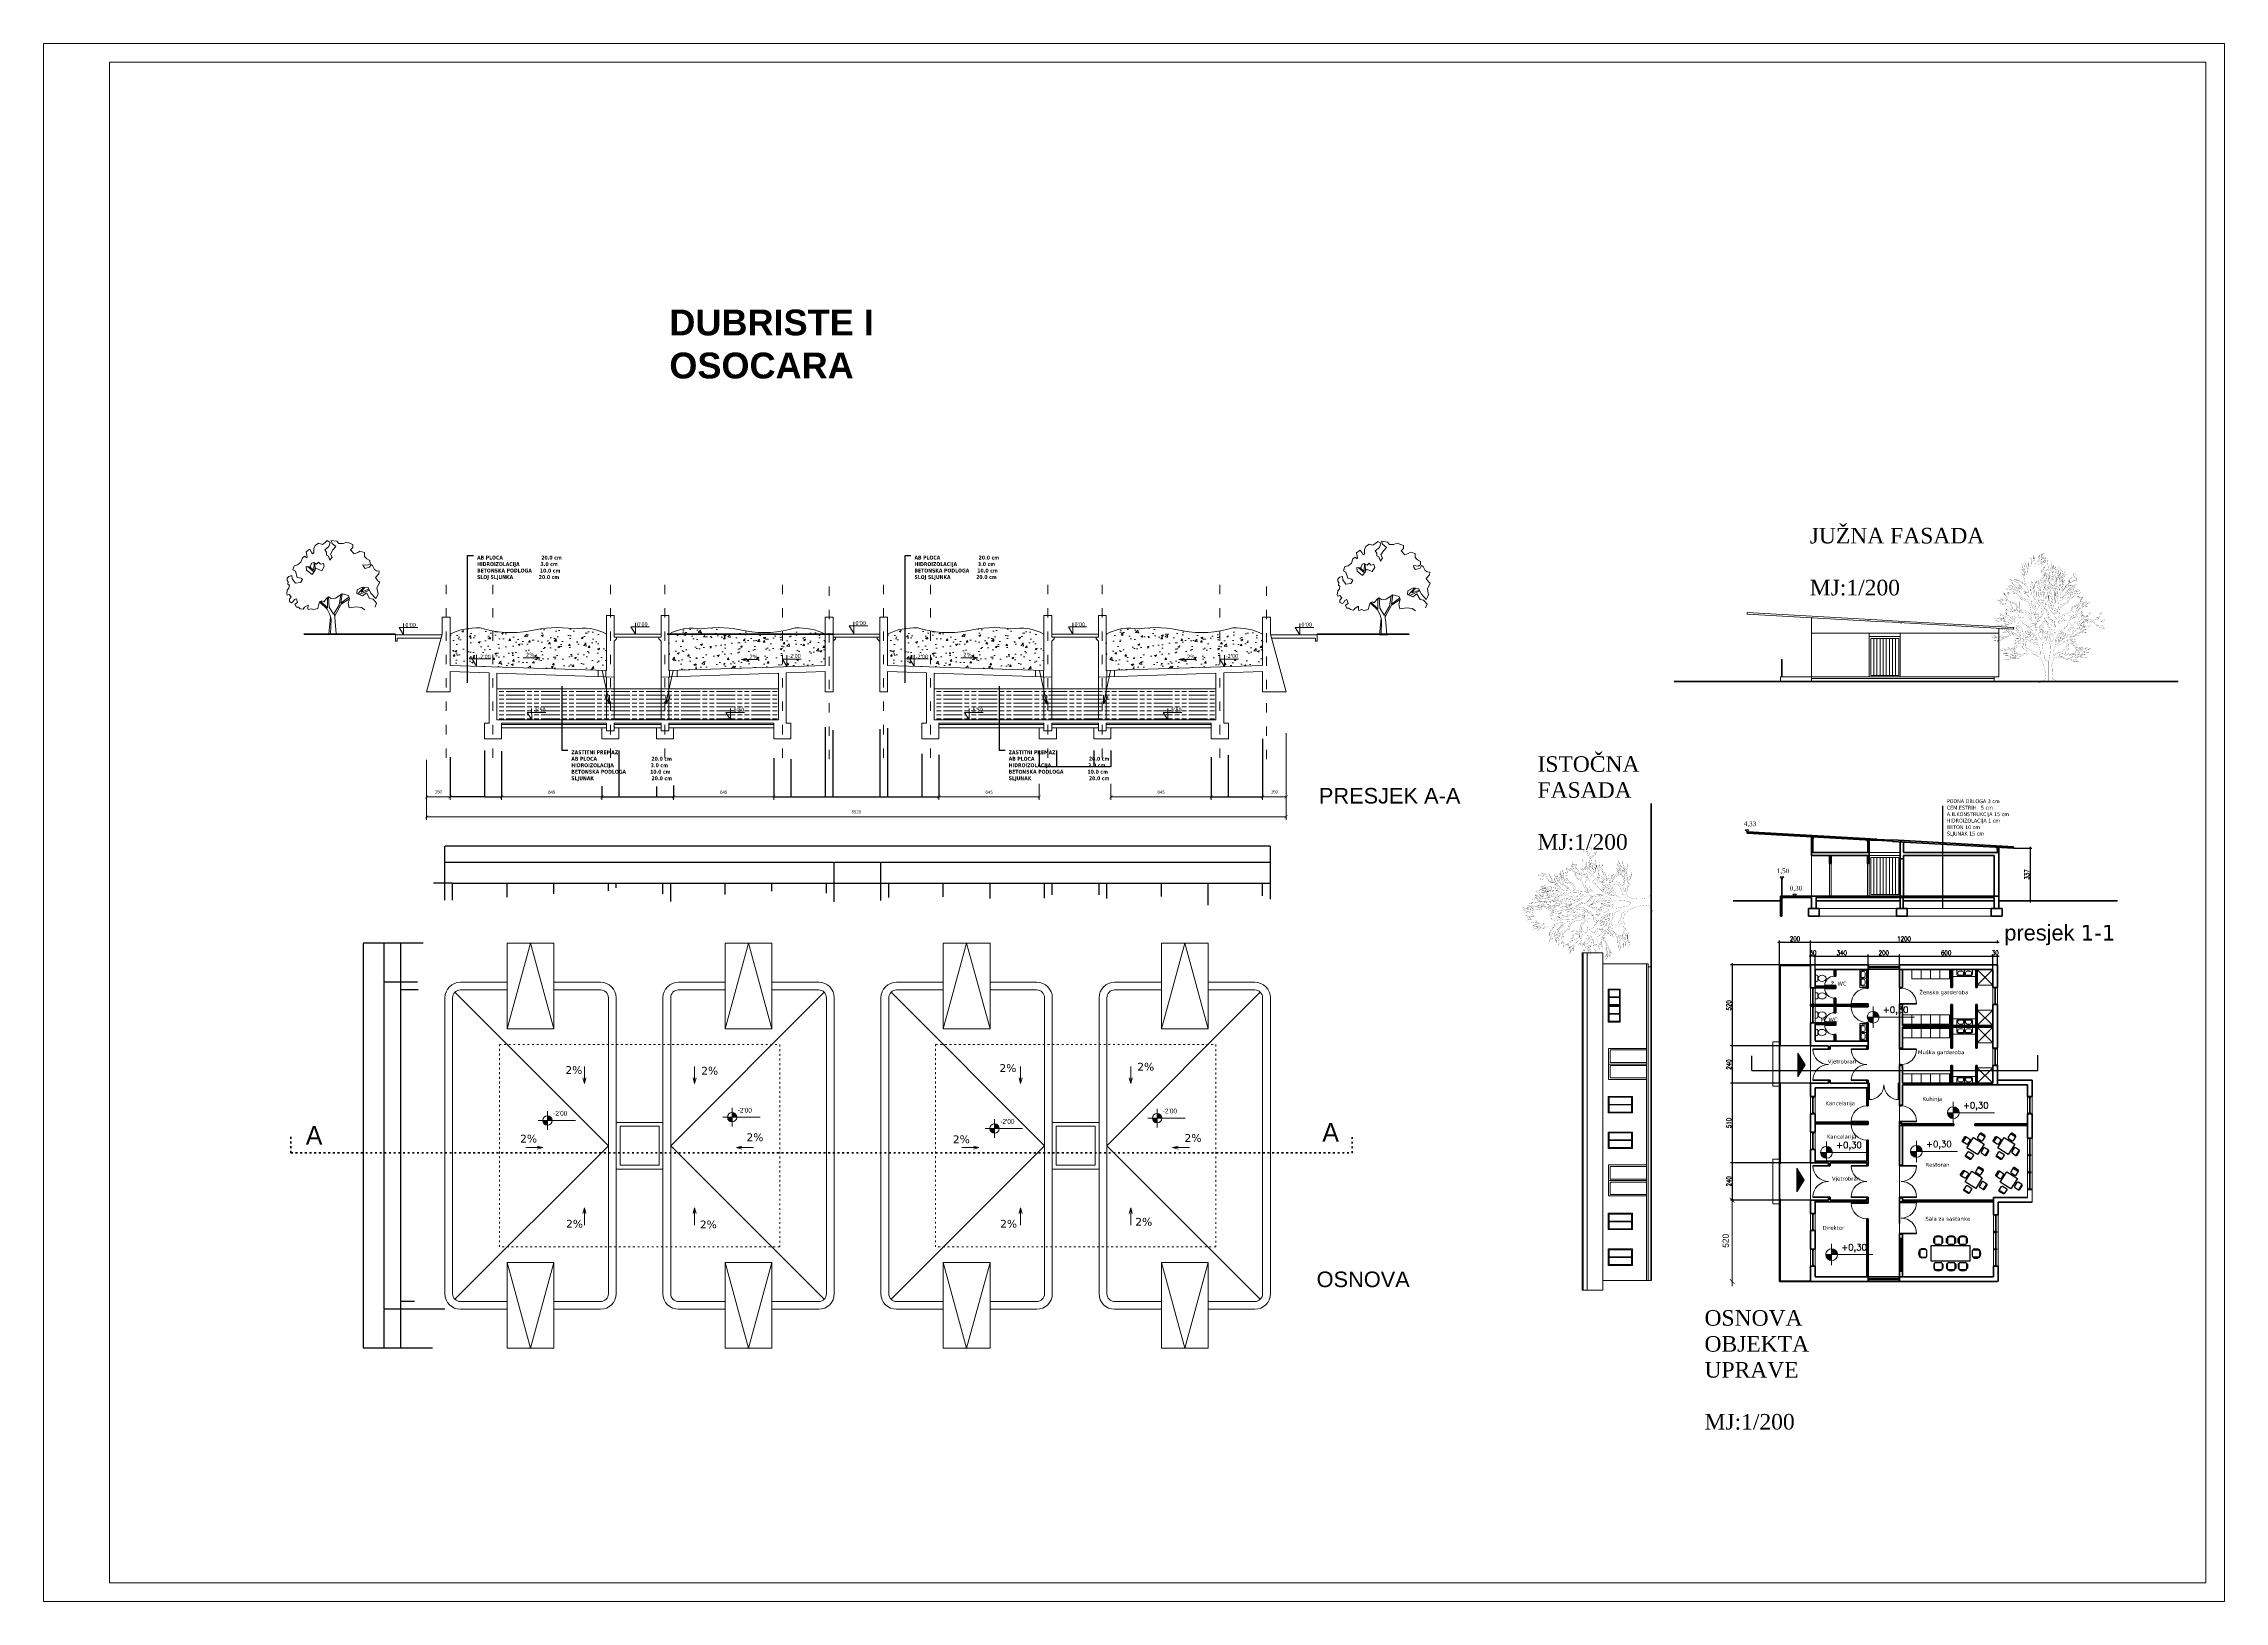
# Model space of a CAD drawing. Header units: millimetres. Extents: x 73 to 57768, y -40361 to 10065.
# Drawn here: x 14073 to 28073, y -9935 to 65 of the extents above; entities that cross this region are included whole.
import ezdxf

# ---------------------------------------------------------------- set-up
doc = ezdxf.new("R2010")
doc.units = ezdxf.units.MM
doc.linetypes.add('ACAD_ISO03W100', pattern=[30, 12, -18])
for name, color, linetype, lineweight in [('adebela 30presjek', 13, 'Continuous', 30), ('akote sani', 84, 'Continuous', 5), ('akote05', 84, 'Continuous', 5), ('atanka13pogled', 185, 'Continuous', 13), ('hatch', 4, 'Continuous', 0), ('kote', 124, 'Continuous', 5), ('kote i srafura', 9, 'Continuous', 5), ('kote srafura pogled', 9, 'Continuous', 5), ('linije pogleda', 133, 'Continuous', 9), ('okvir', 120, 'Continuous', 13), ('pogled namjestaj', 4, 'Continuous', 5), ('presjek A-A B- B', 40, 'Continuous', 40), ('RASTERI', 191, 'Continuous', 5), ('zemljiste', 7, 'Continuous', 50)]:
    doc.layers.add(name, color=color, linetype=linetype, lineweight=lineweight)
for name, color, linetype, lineweight, true_color in [('nosivi zidovi', 7, 'Continuous', 15, 0xcfc3d5), ('pogled', 7, 'Continuous', 5, 0x8db1c3), ('presjek', 7, 'Continuous', 40, 0xe37da2)]:
    doc.layers.add(name, color=color, linetype=linetype, lineweight=lineweight, true_color=true_color)
doc.layers.add('tanko', color=1, linetype='Continuous')
doc.layers.add('TEXT', color=7, linetype='Continuous')
doc.styles.add('1-100', font='simplex.shx', dxfattribs={"width": 0.7, "height": 30})
doc.styles.add('moj stil', font='ARIAL.TTF', dxfattribs={"height": 15})
doc.styles.add('zlaja', font='verdana.TTF', dxfattribs={"height": 40})
doc.dimstyles.new('1-100', dxfattribs={"dimtxt": 30, "dimasz": 10, "dimexe": 10, "dimexo": 0, "dimgap": 6, "dimtad": 1, "dimdec": 0, "dimtxsty": '1-100', "dimblk": 'ARCHTICK', "dimcen": 10, "dimdle": 10, "dimadec": 8, "dimazin": 0, "dimtfac": 1, "dimtdec": 0, "dimtix": 1, "dimtmove": 2, "dimatfit": 3, "dimfxl": 1, "dimtolj": 1, "dimtzin": 0, "dimarcsym": 0})
doc.dimstyles.new('1-4-5 vanjska kotna linija', dxfattribs={"dimtxt": 15, "dimasz": 15, "dimexe": 10, "dimexo": 10, "dimgap": 10, "dimtad": 1, "dimdec": 0, "dimtxsty": 'Standard', "dimblk": 'ARCHTICK', "dimcen": 50, "dimdle": 10, "dimadec": 0, "dimazin": 0, "dimtfac": 1, "dimtdec": 0, "dimtix": 1, "dimtmove": 0, "dimatfit": 3, "dimfxl": 1, "dimlwd": 25, "dimlwe": 25, "dimarcsym": 0})
doc.dimstyles.new('ISO-25', dxfattribs={"dimtxt": 2.5, "dimasz": 2.5, "dimexe": 1.25, "dimexo": 0.625, "dimtad": 1, "dimtxsty": 'Standard', "dimcen": 2.5, "dimadec": 0, "dimazin": 0, "dimtfac": 1, "dimtmove": 0, "dimatfit": 3, "dimfxl": 1, "dimarcsym": 0})
pattern_1 = [(50, (2481.92, -8824.46), (127.52927, -11.15736), [13.335, -146.685]), (355, (2481.92, -8824.46), (-24.67, 133.73965), [10.668, -117.348]), (100.451, (2492.55, -8825.39), (102.85975, 122.5817), [11.333, -124.663]), (46.1842, (2481.92, -8788.9), (189.7553, -29.4296), [20.0025, -220.0275]), (96.6356, (2497.73, -8791.35), (166.183, 173.1979), [16.9995, -186.9945]), (351.184, (2481.92, -8788.9), (166.1832, 173.1976), [16.002, -176.022]), (21, (2499.7, -8797.79), (106.1304, -71.58586), [13.335, -146.685]), (326, (2499.7, -8797.79), (43.2614, 128.9316), [10.668, -117.348]), (71.4514, (2508.54, -8803.75), (149.39154, 57.346), [11.333, -124.663]), (37.5, (2481.92, -8824.457), (2.16202, 59.18853), [0, -115.9256, 0, -119.126, 0, -117.7925]), (7.5, (2481.92, -8824.457), (46.77376, 70.1264), [0, -67.9196, 0, -113.2586, 0, -44.8945]), (327.5, (2442.27, -8824.457), (94.91342, -4.01012), [0, -44.45, 0, -138.684, 0, -184.023]), (317.5, (2424.49, -8824.46), (103.69043, 17.79854), [0, -57.785, 0, -92.1004, 0, -130.683])]
pattern_2 = [(50, (-326.08, -8824.46), (127.52927, -11.15736), [13.335, -146.685]), (355, (-326.08, -8824.46), (-24.67, 133.73965), [10.668, -117.348]), (100.451, (-315.45, -8825.39), (102.85975, 122.5817), [11.333, -124.663]), (46.1842, (-326.08, -8788.9), (189.7553, -29.4296), [20.0025, -220.0275]), (96.6356, (-310.27, -8791.35), (166.183, 173.1979), [16.9995, -186.9945]), (351.184, (-326.08, -8788.9), (166.1832, 173.1976), [16.002, -176.022]), (21, (-308.3, -8797.79), (106.1304, -71.58586), [13.335, -146.685]), (326, (-308.3, -8797.79), (43.2614, 128.9316), [10.668, -117.348]), (71.4514, (-299.46, -8803.75), (149.39154, 57.346), [11.333, -124.663]), (37.5, (-326.08, -8824.457), (2.16202, 59.18853), [0, -115.9256, 0, -119.126, 0, -117.7925]), (7.5, (-326.08, -8824.457), (46.77376, 70.1264), [0, -67.9196, 0, -113.2586, 0, -44.8945]), (327.5, (-365.73, -8824.457), (94.91342, -4.01012), [0, -44.45, 0, -138.684, 0, -184.023]), (317.5, (-383.51, -8824.46), (103.69043, 17.79854), [0, -57.785, 0, -92.1004, 0, -130.683])]

# ---------------------------------------------------------------- blocks, each defined once
blk = doc.blocks.new('_ArchTick')
at = {"layer": 'kote', "color": 0, "const_width": 0.15}
blk.add_lwpolyline([(-0.5, -0.5), (0.5, 0.5)], dxfattribs=at)
blk = doc.blocks.new('*D87')
at = {"layer": 'Defpoints', "color": 0}
for p in [(16649, -5434), (16699, -5324), (16699, -5434)]:
    blk.add_point(p, dxfattribs=at)
at = {"layer": 'kote i srafura', "color": 0, "lineweight": -2}
for p, q in [((16649, -5324), (16577, -5324)), ((16649, -5434), (16649, -5322)), ((16697, -5324), (16652, -5324)), ((16699, -5434), (16699, -5322))]:
    blk.add_line(p, q, dxfattribs=at)
at = {"layer": 'kote i srafura', "color": 0}
for points in [[(16652, -5323), (16652, -5324), (16649, -5324)], [(16697, -5323), (16697, -5324), (16699, -5324)]]:
    blk.add_solid(points, dxfattribs=at)
at = {"layer": 'kote i srafura', "color": 0, "insert": (16579, -5322), "char_height": 2.5, "attachment_point": 5}
blk.add_mtext('50', dxfattribs=at)
blk = doc.blocks.new('*D88')
at = {"layer": 'Defpoints', "color": 0}
for p in [(16699, -5434), (17049, -5324), (17049, -5414)]:
    blk.add_point(p, dxfattribs=at)
at = {"layer": 'kote i srafura', "color": 0, "lineweight": -2}
for p, q in [((16699, -5434), (16699, -5322)), ((16702, -5324), (17047, -5324)), ((17049, -5414), (17049, -5322))]:
    blk.add_line(p, q, dxfattribs=at)
at = {"layer": 'kote i srafura', "color": 0}
for points in [[(16702, -5323), (16702, -5324), (16699, -5324)], [(17047, -5323), (17047, -5324), (17049, -5324)]]:
    blk.add_solid(points, dxfattribs=at)
at = {"layer": 'kote i srafura', "color": 0, "insert": (16874, -5322), "char_height": 2.5, "attachment_point": 5}
blk.add_mtext('350', dxfattribs=at)
blk = doc.blocks.new('*D89')
at = {"layer": 'Defpoints', "color": 0}
for p in [(17049, -5414), (17349, -5324), (17349, -5394)]:
    blk.add_point(p, dxfattribs=at)
at = {"layer": 'kote i srafura', "color": 0, "lineweight": -2}
for p, q in [((17049, -5414), (17049, -5322)), ((17052, -5324), (17347, -5324)), ((17349, -5394), (17349, -5322))]:
    blk.add_line(p, q, dxfattribs=at)
at = {"layer": 'kote i srafura', "color": 0}
for points in [[(17052, -5323), (17052, -5324), (17049, -5324)], [(17347, -5323), (17347, -5324), (17349, -5324)]]:
    blk.add_solid(points, dxfattribs=at)
at = {"layer": 'kote i srafura', "color": 0, "insert": (17199, -5322), "char_height": 2.5, "attachment_point": 5}
blk.add_mtext('300', dxfattribs=at)
blk = doc.blocks.new('*D90')
at = {"layer": 'Defpoints', "color": 0}
for p in [(17349, -5394), (17699, -5324), (17699, -5374)]:
    blk.add_point(p, dxfattribs=at)
at = {"layer": 'kote i srafura', "color": 0, "lineweight": -2}
for p, q in [((17349, -5394), (17349, -5322)), ((17352, -5324), (17697, -5324)), ((17699, -5374), (17699, -5322))]:
    blk.add_line(p, q, dxfattribs=at)
at = {"layer": 'kote i srafura', "color": 0}
for points in [[(17352, -5323), (17352, -5324), (17349, -5324)], [(17697, -5323), (17697, -5324), (17699, -5324)]]:
    blk.add_solid(points, dxfattribs=at)
at = {"layer": 'kote i srafura', "color": 0, "insert": (17524, -5322), "char_height": 2.5, "attachment_point": 5}
blk.add_mtext('350', dxfattribs=at)
blk = doc.blocks.new('*D91')
at = {"layer": 'Defpoints', "color": 0}
for p in [(17699, -5374), (17749, -5324), (17749, -5354)]:
    blk.add_point(p, dxfattribs=at)
at = {"layer": 'kote i srafura', "color": 0, "lineweight": -2}
for p, q in [((17699, -5374), (17699, -5322)), ((17702, -5324), (17747, -5324)), ((17749, -5354), (17749, -5322))]:
    blk.add_line(p, q, dxfattribs=at)
at = {"layer": 'kote i srafura', "color": 0}
for points in [[(17702, -5323), (17702, -5324), (17699, -5324)], [(17747, -5323), (17747, -5324), (17749, -5324)]]:
    blk.add_solid(points, dxfattribs=at)
at = {"layer": 'kote i srafura', "color": 0, "insert": (17724, -5322), "char_height": 2.5, "attachment_point": 5}
blk.add_mtext('50', dxfattribs=at)
blk = doc.blocks.new('*D92')
at = {"layer": 'Defpoints', "color": 0}
for p in [(17749, -5354), (18049, -5324), (18049, -5394)]:
    blk.add_point(p, dxfattribs=at)
at = {"layer": 'kote i srafura', "color": 0, "lineweight": -2}
for p, q in [((17749, -5354), (17749, -5322)), ((17752, -5324), (18047, -5324)), ((18049, -5394), (18049, -5322))]:
    blk.add_line(p, q, dxfattribs=at)
at = {"layer": 'kote i srafura', "color": 0}
for points in [[(17752, -5323), (17752, -5324), (17749, -5324)], [(18047, -5323), (18047, -5324), (18049, -5324)]]:
    blk.add_solid(points, dxfattribs=at)
at = {"layer": 'kote i srafura', "color": 0, "insert": (17899, -5322), "char_height": 2.5, "attachment_point": 5}
blk.add_mtext('300', dxfattribs=at)
blk = doc.blocks.new('*D93')
at = {"layer": 'Defpoints', "color": 0}
for p in [(18049, -5394), (18099, -5324), (18099, -5443)]:
    blk.add_point(p, dxfattribs=at)
at = {"layer": 'kote i srafura', "color": 0, "lineweight": -2}
for p, q in [((18049, -5394), (18049, -5322)), ((18052, -5324), (18097, -5324)), ((18099, -5442), (18099, -5322))]:
    blk.add_line(p, q, dxfattribs=at)
at = {"layer": 'kote i srafura', "color": 0}
for points in [[(18052, -5323), (18052, -5324), (18049, -5324)], [(18097, -5323), (18097, -5324), (18099, -5324)]]:
    blk.add_solid(points, dxfattribs=at)
at = {"layer": 'kote i srafura', "color": 0, "insert": (18074, -5322), "char_height": 2.5, "attachment_point": 5}
blk.add_mtext('50', dxfattribs=at)
blk = doc.blocks.new('*D94')
at = {"layer": 'Defpoints', "color": 0}
for p in [(18099, -5443), (18449, -5324), (18449, -5397)]:
    blk.add_point(p, dxfattribs=at)
at = {"layer": 'kote i srafura', "color": 0, "lineweight": -2}
for p, q in [((18099, -5442), (18099, -5322)), ((18102, -5324), (18447, -5324)), ((18449, -5397), (18449, -5322))]:
    blk.add_line(p, q, dxfattribs=at)
at = {"layer": 'kote i srafura', "color": 0}
for points in [[(18102, -5323), (18102, -5324), (18099, -5324)], [(18447, -5323), (18447, -5324), (18449, -5324)]]:
    blk.add_solid(points, dxfattribs=at)
at = {"layer": 'kote i srafura', "color": 0, "insert": (18274, -5322), "char_height": 2.5, "attachment_point": 5}
blk.add_mtext('350', dxfattribs=at)
blk = doc.blocks.new('*D95')
at = {"layer": 'Defpoints', "color": 0}
for p in [(18449, -5397), (18749, -5324), (18749, -5377)]:
    blk.add_point(p, dxfattribs=at)
at = {"layer": 'kote i srafura', "color": 0, "lineweight": -2}
for p, q in [((18449, -5397), (18449, -5322)), ((18452, -5324), (18747, -5324)), ((18749, -5377), (18749, -5322))]:
    blk.add_line(p, q, dxfattribs=at)
at = {"layer": 'kote i srafura', "color": 0}
for points in [[(18452, -5323), (18452, -5324), (18449, -5324)], [(18747, -5323), (18747, -5324), (18749, -5324)]]:
    blk.add_solid(points, dxfattribs=at)
at = {"layer": 'kote i srafura', "color": 0, "insert": (18599, -5322), "char_height": 2.5, "attachment_point": 5}
blk.add_mtext('300', dxfattribs=at)
blk = doc.blocks.new('*D96')
at = {"layer": 'Defpoints', "color": 0}
for p in [(18749, -5377), (19099, -5324), (19099, -5390)]:
    blk.add_point(p, dxfattribs=at)
at = {"layer": 'kote i srafura', "color": 0, "lineweight": -2}
for p, q in [((18749, -5377), (18749, -5322)), ((18752, -5324), (19097, -5324)), ((19099, -5389), (19099, -5322))]:
    blk.add_line(p, q, dxfattribs=at)
at = {"layer": 'kote i srafura', "color": 0}
for points in [[(18752, -5323), (18752, -5324), (18749, -5324)], [(19097, -5323), (19097, -5324), (19099, -5324)]]:
    blk.add_solid(points, dxfattribs=at)
at = {"layer": 'kote i srafura', "color": 0, "insert": (18924, -5322), "char_height": 2.5, "attachment_point": 5}
blk.add_mtext('350', dxfattribs=at)
blk = doc.blocks.new('*D97')
at = {"layer": 'Defpoints', "color": 0}
for p in [(19099, -5390), (19149, -5324), (19149, -5445)]:
    blk.add_point(p, dxfattribs=at)
at = {"layer": 'kote i srafura', "color": 0, "lineweight": -2}
for p, q in [((19099, -5389), (19099, -5322)), ((19102, -5324), (19147, -5324)), ((19149, -5444), (19149, -5322))]:
    blk.add_line(p, q, dxfattribs=at)
at = {"layer": 'kote i srafura', "color": 0}
for points in [[(19102, -5323), (19102, -5324), (19099, -5324)], [(19147, -5323), (19147, -5324), (19149, -5324)]]:
    blk.add_solid(points, dxfattribs=at)
at = {"layer": 'kote i srafura', "color": 0, "insert": (19124, -5322), "char_height": 2.5, "attachment_point": 5}
blk.add_mtext('50', dxfattribs=at)
blk = doc.blocks.new('*D98')
at = {"layer": 'Defpoints', "color": 0}
for p in [(19149, -5445), (19449, -5324), (19449, -5437)]:
    blk.add_point(p, dxfattribs=at)
at = {"layer": 'kote i srafura', "color": 0, "lineweight": -2}
for p, q in [((19149, -5444), (19149, -5322)), ((19152, -5324), (19447, -5324)), ((19449, -5436), (19449, -5322))]:
    blk.add_line(p, q, dxfattribs=at)
at = {"layer": 'kote i srafura', "color": 0}
for points in [[(19152, -5323), (19152, -5324), (19149, -5324)], [(19447, -5323), (19447, -5324), (19449, -5324)]]:
    blk.add_solid(points, dxfattribs=at)
at = {"layer": 'kote i srafura', "color": 0, "insert": (19299, -5322), "char_height": 2.5, "attachment_point": 5}
blk.add_mtext('300', dxfattribs=at)
blk = doc.blocks.new('*D99')
at = {"layer": 'Defpoints', "color": 0}
for p in [(19449, -5437), (19499, -5324), (19499, -5417)]:
    blk.add_point(p, dxfattribs=at)
at = {"layer": 'kote i srafura', "color": 0, "lineweight": -2}
for p, q in [((19449, -5436), (19449, -5322)), ((19452, -5324), (19497, -5324)), ((19499, -5417), (19499, -5322))]:
    blk.add_line(p, q, dxfattribs=at)
at = {"layer": 'kote i srafura', "color": 0}
for points in [[(19452, -5323), (19452, -5324), (19449, -5324)], [(19497, -5323), (19497, -5324), (19499, -5324)]]:
    blk.add_solid(points, dxfattribs=at)
at = {"layer": 'kote i srafura', "color": 0, "insert": (19474, -5322), "char_height": 2.5, "attachment_point": 5}
blk.add_mtext('50', dxfattribs=at)
blk = doc.blocks.new('*D100')
at = {"layer": 'Defpoints', "color": 0}
for p in [(19499, -5417), (19849, -5324), (19849, -5413)]:
    blk.add_point(p, dxfattribs=at)
at = {"layer": 'kote i srafura', "color": 0, "lineweight": -2}
for p, q in [((19499, -5417), (19499, -5322)), ((19502, -5324), (19847, -5324)), ((19849, -5412), (19849, -5322))]:
    blk.add_line(p, q, dxfattribs=at)
at = {"layer": 'kote i srafura', "color": 0}
for points in [[(19502, -5323), (19502, -5324), (19499, -5324)], [(19847, -5323), (19847, -5324), (19849, -5324)]]:
    blk.add_solid(points, dxfattribs=at)
at = {"layer": 'kote i srafura', "color": 0, "insert": (19674, -5322), "char_height": 2.5, "attachment_point": 5}
blk.add_mtext('350', dxfattribs=at)
blk = doc.blocks.new('*D101')
at = {"layer": 'Defpoints', "color": 0}
for p in [(19849, -5413), (20149, -5324), (20149, -5424)]:
    blk.add_point(p, dxfattribs=at)
at = {"layer": 'kote i srafura', "color": 0, "lineweight": -2}
for p, q in [((19849, -5412), (19849, -5322)), ((19852, -5324), (20147, -5324)), ((20149, -5424), (20149, -5322))]:
    blk.add_line(p, q, dxfattribs=at)
at = {"layer": 'kote i srafura', "color": 0}
for points in [[(19852, -5323), (19852, -5324), (19849, -5324)], [(20147, -5323), (20147, -5324), (20149, -5324)]]:
    blk.add_solid(points, dxfattribs=at)
at = {"layer": 'kote i srafura', "color": 0, "insert": (19999, -5322), "char_height": 2.5, "attachment_point": 5}
blk.add_mtext('300', dxfattribs=at)
blk = doc.blocks.new('*D102')
at = {"layer": 'Defpoints', "color": 0}
for p in [(20149, -5424), (20499, -5324), (20499, -5420)]:
    blk.add_point(p, dxfattribs=at)
at = {"layer": 'kote i srafura', "color": 0, "lineweight": -2}
for p, q in [((20149, -5424), (20149, -5322)), ((20152, -5324), (20497, -5324)), ((20499, -5420), (20499, -5322))]:
    blk.add_line(p, q, dxfattribs=at)
at = {"layer": 'kote i srafura', "color": 0}
for points in [[(20152, -5323), (20152, -5324), (20149, -5324)], [(20497, -5323), (20497, -5324), (20499, -5324)]]:
    blk.add_solid(points, dxfattribs=at)
at = {"layer": 'kote i srafura', "color": 0, "insert": (20324, -5322), "char_height": 2.5, "attachment_point": 5}
blk.add_mtext('350', dxfattribs=at)
blk = doc.blocks.new('*D103')
at = {"layer": 'Defpoints', "color": 0}
for p in [(20499, -5420), (20549, -5324), (20549, -5400)]:
    blk.add_point(p, dxfattribs=at)
at = {"layer": 'kote i srafura', "color": 0, "lineweight": -2}
for p, q in [((20499, -5420), (20499, -5322)), ((20502, -5324), (20547, -5324)), ((20549, -5400), (20549, -5322))]:
    blk.add_line(p, q, dxfattribs=at)
at = {"layer": 'kote i srafura', "color": 0}
for points in [[(20502, -5323), (20502, -5324), (20499, -5324)], [(20547, -5323), (20547, -5324), (20549, -5324)]]:
    blk.add_solid(points, dxfattribs=at)
at = {"layer": 'kote i srafura', "color": 0, "insert": (20524, -5322), "char_height": 2.5, "attachment_point": 5}
blk.add_mtext('50', dxfattribs=at)
blk = doc.blocks.new('*D104')
at = {"layer": 'Defpoints', "color": 0}
for p in [(20549, -5400), (20849, -5324), (20849, -5399)]:
    blk.add_point(p, dxfattribs=at)
at = {"layer": 'kote i srafura', "color": 0, "lineweight": -2}
for p, q in [((20549, -5400), (20549, -5322)), ((20552, -5324), (20847, -5324)), ((20849, -5399), (20849, -5322))]:
    blk.add_line(p, q, dxfattribs=at)
at = {"layer": 'kote i srafura', "color": 0}
for points in [[(20552, -5323), (20552, -5324), (20549, -5324)], [(20847, -5323), (20847, -5324), (20849, -5324)]]:
    blk.add_solid(points, dxfattribs=at)
at = {"layer": 'kote i srafura', "color": 0, "insert": (20699, -5322), "char_height": 2.5, "attachment_point": 5}
blk.add_mtext('300', dxfattribs=at)
blk = doc.blocks.new('*D105')
at = {"layer": 'Defpoints', "color": 0}
for p in [(20849, -5399), (20899, -5324), (20899, -5424)]:
    blk.add_point(p, dxfattribs=at)
at = {"layer": 'kote i srafura', "color": 0, "lineweight": -2}
for p, q in [((20849, -5399), (20849, -5322)), ((20852, -5324), (20897, -5324)), ((20899, -5423), (20899, -5322))]:
    blk.add_line(p, q, dxfattribs=at)
at = {"layer": 'kote i srafura', "color": 0}
for points in [[(20852, -5323), (20852, -5324), (20849, -5324)], [(20897, -5323), (20897, -5324), (20899, -5324)]]:
    blk.add_solid(points, dxfattribs=at)
at = {"layer": 'kote i srafura', "color": 0, "insert": (20874, -5322), "char_height": 2.5, "attachment_point": 5}
blk.add_mtext('50', dxfattribs=at)
blk = doc.blocks.new('*D106')
at = {"layer": 'Defpoints', "color": 0}
for p in [(20899, -5424), (21249, -5324), (21249, -5411)]:
    blk.add_point(p, dxfattribs=at)
at = {"layer": 'kote i srafura', "color": 0, "lineweight": -2}
for p, q in [((20899, -5423), (20899, -5322)), ((20902, -5324), (21247, -5324)), ((21249, -5410), (21249, -5322))]:
    blk.add_line(p, q, dxfattribs=at)
at = {"layer": 'kote i srafura', "color": 0}
for points in [[(20902, -5323), (20902, -5324), (20899, -5324)], [(21247, -5323), (21247, -5324), (21249, -5324)]]:
    blk.add_solid(points, dxfattribs=at)
at = {"layer": 'kote i srafura', "color": 0, "insert": (21074, -5322), "char_height": 2.5, "attachment_point": 5}
blk.add_mtext('350', dxfattribs=at)
blk = doc.blocks.new('*D107')
at = {"layer": 'Defpoints', "color": 0}
for p in [(21249, -5411), (21549, -5324), (21549, -5457)]:
    blk.add_point(p, dxfattribs=at)
at = {"layer": 'kote i srafura', "color": 0, "lineweight": -2}
for p, q in [((21249, -5410), (21249, -5322)), ((21252, -5324), (21547, -5324)), ((21549, -5456), (21549, -5322))]:
    blk.add_line(p, q, dxfattribs=at)
at = {"layer": 'kote i srafura', "color": 0}
for points in [[(21252, -5323), (21252, -5324), (21249, -5324)], [(21547, -5323), (21547, -5324), (21549, -5324)]]:
    blk.add_solid(points, dxfattribs=at)
at = {"layer": 'kote i srafura', "color": 0, "insert": (21399, -5322), "char_height": 2.5, "attachment_point": 5}
blk.add_mtext('300', dxfattribs=at)
blk = doc.blocks.new('*D108')
at = {"layer": 'Defpoints', "color": 0}
for p in [(21899, -5324), (21899, -5408), (21549, -5468)]:
    blk.add_point(p, dxfattribs=at)
at = {"layer": 'kote i srafura', "color": 0, "lineweight": -2}
for p, q in [((21549, -5467), (21549, -5322)), ((21552, -5324), (21897, -5324)), ((21899, -5407), (21899, -5322))]:
    blk.add_line(p, q, dxfattribs=at)
at = {"layer": 'kote i srafura', "color": 0}
for points in [[(21552, -5323), (21552, -5324), (21549, -5324)], [(21897, -5323), (21897, -5324), (21899, -5324)]]:
    blk.add_solid(points, dxfattribs=at)
at = {"layer": 'kote i srafura', "color": 0, "insert": (21724, -5322), "char_height": 2.5, "attachment_point": 5}
blk.add_mtext('350', dxfattribs=at)
blk = doc.blocks.new('*D109')
at = {"layer": 'Defpoints', "color": 0}
for p in [(21899, -5408), (21949, -5324), (21949, -5428)]:
    blk.add_point(p, dxfattribs=at)
at = {"layer": 'kote i srafura', "color": 0, "lineweight": -2}
for p, q in [((21899, -5407), (21899, -5322)), ((21902, -5324), (21947, -5324)), ((21949, -5427), (21949, -5322))]:
    blk.add_line(p, q, dxfattribs=at)
at = {"layer": 'kote i srafura', "color": 0}
for points in [[(21902, -5323), (21902, -5324), (21899, -5324)], [(21947, -5323), (21947, -5324), (21949, -5324)]]:
    blk.add_solid(points, dxfattribs=at)
at = {"layer": 'kote i srafura', "color": 0, "insert": (21924, -5322), "char_height": 2.5, "attachment_point": 5}
blk.add_mtext('50', dxfattribs=at)
blk = doc.blocks.new('*D110')
at = {"layer": 'Defpoints', "color": 0}
for p in [(19149, -5191), (16649, -5324), (19149, -5324)]:
    blk.add_point(p, dxfattribs=at)
at = {"layer": 'kote i srafura', "color": 0, "lineweight": -2}
for p, q in [((16649, -5323), (16649, -5190)), ((16652, -5191), (19147, -5191)), ((19149, -5323), (19149, -5190))]:
    blk.add_line(p, q, dxfattribs=at)
at = {"layer": 'kote i srafura', "color": 0}
for points in [[(16652, -5191), (16652, -5192), (16649, -5191)], [(19147, -5191), (19147, -5192), (19149, -5191)]]:
    blk.add_solid(points, dxfattribs=at)
at = {"layer": 'kote i srafura', "color": 0, "insert": (17899, -5189), "char_height": 2.5, "attachment_point": 5}
blk.add_mtext('2500', dxfattribs=at)
blk = doc.blocks.new('*D111')
at = {"layer": 'Defpoints', "color": 0}
for p in [(19449, -5191), (19149, -5324), (19449, -5324)]:
    blk.add_point(p, dxfattribs=at)
at = {"layer": 'kote i srafura', "color": 0, "lineweight": -2}
for p, q in [((19149, -5323), (19149, -5190)), ((19152, -5191), (19447, -5191)), ((19449, -5323), (19449, -5190))]:
    blk.add_line(p, q, dxfattribs=at)
at = {"layer": 'kote i srafura', "color": 0}
for points in [[(19152, -5191), (19152, -5192), (19149, -5191)], [(19447, -5191), (19447, -5192), (19449, -5191)]]:
    blk.add_solid(points, dxfattribs=at)
at = {"layer": 'kote i srafura', "color": 0, "insert": (19299, -5189), "char_height": 2.5, "attachment_point": 5}
blk.add_mtext('300', dxfattribs=at)
blk = doc.blocks.new('*D112')
at = {"layer": 'Defpoints', "color": 0}
for p in [(21949, -5191), (19449, -5324), (21949, -5324)]:
    blk.add_point(p, dxfattribs=at)
at = {"layer": 'kote i srafura', "color": 0, "lineweight": -2}
for p, q in [((19449, -5323), (19449, -5190)), ((19452, -5191), (21947, -5191)), ((21949, -5323), (21949, -5190))]:
    blk.add_line(p, q, dxfattribs=at)
at = {"layer": 'kote i srafura', "color": 0}
for points in [[(19452, -5191), (19452, -5192), (19449, -5191)], [(21947, -5191), (21947, -5192), (21949, -5191)]]:
    blk.add_solid(points, dxfattribs=at)
at = {"layer": 'kote i srafura', "color": 0, "insert": (20699, -5189), "char_height": 2.5, "attachment_point": 5}
blk.add_mtext('2500', dxfattribs=at)
blk = doc.blocks.new('*D113')
at = {"layer": 'Defpoints', "color": 0}
for p in [(16649, -5088), (16649, -5191), (21949, -5191)]:
    blk.add_point(p, dxfattribs=at)
at = {"layer": 'kote i srafura', "color": 0, "lineweight": -2}
for p, q in [((16649, -5191), (16649, -5087)), ((21947, -5088), (16652, -5088)), ((21949, -5191), (21949, -5087))]:
    blk.add_line(p, q, dxfattribs=at)
at = {"layer": 'kote i srafura', "color": 0}
for points in [[(16652, -5087), (16652, -5088), (16649, -5088)], [(21947, -5087), (21947, -5088), (21949, -5088)]]:
    blk.add_solid(points, dxfattribs=at)
at = {"layer": 'kote i srafura', "color": 0, "insert": (19299, -5086), "char_height": 2.5, "attachment_point": 5}
blk.add_mtext('5300', dxfattribs=at)
blk = doc.blocks.new('*D114')
at = {"layer": 'Defpoints', "color": 0}
for p in [(16365, -6010), (16475, -5960), (16479, -6010)]:
    blk.add_point(p, dxfattribs=at)
at = {"layer": 'kote i srafura', "color": 0, "lineweight": -2}
for p, q in [((16474, -5960), (16364, -5960)), ((16478, -6010), (16364, -6010)), ((16365, -5963), (16365, -6008)), ((16365, -6010), (16365, -6083))]:
    blk.add_line(p, q, dxfattribs=at)
at = {"layer": 'kote i srafura', "color": 0}
for points in [[(16365, -5963), (16366, -5963), (16365, -5960)], [(16365, -6008), (16366, -6008), (16365, -6010)]]:
    blk.add_solid(points, dxfattribs=at)
at = {"layer": 'kote i srafura', "color": 0, "insert": (16363, -6080), "char_height": 2.5, "attachment_point": 5, "rotation": 90}
blk.add_mtext('50', dxfattribs=at)
blk = doc.blocks.new('*D115')
at = {"layer": 'Defpoints', "color": 0}
for p in [(16479, -6010), (16365, -8010), (16456, -8010)]:
    blk.add_point(p, dxfattribs=at)
at = {"layer": 'kote i srafura', "color": 0, "lineweight": -2}
for p, q in [((16478, -6010), (16364, -6010)), ((16365, -6013), (16365, -8008)), ((16455, -8010), (16364, -8010))]:
    blk.add_line(p, q, dxfattribs=at)
at = {"layer": 'kote i srafura', "color": 0}
for points in [[(16365, -6013), (16366, -6013), (16365, -6010)], [(16365, -8008), (16366, -8008), (16365, -8010)]]:
    blk.add_solid(points, dxfattribs=at)
at = {"layer": 'kote i srafura', "color": 0, "insert": (16363, -7010), "char_height": 2.5, "attachment_point": 5, "rotation": 90}
blk.add_mtext('2000', dxfattribs=at)
blk = doc.blocks.new('*D116')
at = {"layer": 'Defpoints', "color": 0}
for p in [(16365, -8060), (16456, -8010), (16651, -8060)]:
    blk.add_point(p, dxfattribs=at)
at = {"layer": 'kote i srafura', "color": 0, "lineweight": -2}
for p, q in [((16455, -8010), (16364, -8010)), ((16650, -8060), (16364, -8060)), ((16365, -8013), (16365, -8058))]:
    blk.add_line(p, q, dxfattribs=at)
at = {"layer": 'kote i srafura', "color": 0}
for points in [[(16365, -8013), (16366, -8013), (16365, -8010)], [(16365, -8058), (16366, -8058), (16365, -8060)]]:
    blk.add_solid(points, dxfattribs=at)
at = {"layer": 'kote i srafura', "color": 0, "insert": (16363, -8035), "char_height": 2.5, "attachment_point": 5, "rotation": 90}
blk.add_mtext('50', dxfattribs=at)
blk = doc.blocks.new('*D117')
at = {"layer": 'Defpoints', "color": 0}
for p in [(16651, -8060), (16365, -8310), (16572, -8310)]:
    blk.add_point(p, dxfattribs=at)
at = {"layer": 'kote i srafura', "color": 0, "lineweight": -2}
for p, q in [((16650, -8060), (16364, -8060)), ((16365, -8063), (16365, -8308)), ((16571, -8310), (16364, -8310))]:
    blk.add_line(p, q, dxfattribs=at)
at = {"layer": 'kote i srafura', "color": 0}
for points in [[(16365, -8063), (16366, -8063), (16365, -8060)], [(16365, -8308), (16366, -8308), (16365, -8310)]]:
    blk.add_solid(points, dxfattribs=at)
at = {"layer": 'kote i srafura', "color": 0, "insert": (16363, -8185), "char_height": 2.5, "attachment_point": 5, "rotation": 90}
blk.add_mtext('250', dxfattribs=at)
blk = doc.blocks.new('*D118')
at = {"layer": 'Defpoints', "color": 0}
for p in [(16511, -5710), (16365, -5960), (16365, -5960)]:
    blk.add_point(p, dxfattribs=at)
at = {"layer": 'kote i srafura', "color": 0, "lineweight": -2}
for p, q in [((16510, -5710), (16364, -5710)), ((16365, -5713), (16365, -5958)), ((16365, -5960), (16364, -5960))]:
    blk.add_line(p, q, dxfattribs=at)
at = {"layer": 'kote i srafura', "color": 0}
for points in [[(16365, -5713), (16366, -5713), (16365, -5710)], [(16365, -5958), (16366, -5958), (16365, -5960)]]:
    blk.add_solid(points, dxfattribs=at)
at = {"layer": 'kote i srafura', "color": 0, "insert": (16363, -5835), "char_height": 2.5, "attachment_point": 5, "rotation": 90}
blk.add_mtext('250', dxfattribs=at)
blk = doc.blocks.new('*D119')
at = {"layer": 'Defpoints', "color": 0}
for p in [(16365, -5710), (16258, -5960), (16365, -5960)]:
    blk.add_point(p, dxfattribs=at)
at = {"layer": 'kote i srafura', "color": 0, "lineweight": -2}
for p, q in [((16365, -5710), (16257, -5710)), ((16258, -5713), (16258, -5958)), ((16365, -5960), (16257, -5960))]:
    blk.add_line(p, q, dxfattribs=at)
at = {"layer": 'kote i srafura', "color": 0}
for points in [[(16257, -5713), (16258, -5713), (16258, -5710)], [(16257, -5958), (16258, -5958), (16258, -5960)]]:
    blk.add_solid(points, dxfattribs=at)
at = {"layer": 'kote i srafura', "color": 0, "insert": (16256, -5835), "char_height": 2.5, "attachment_point": 5, "rotation": 90}
blk.add_mtext('250', dxfattribs=at)
blk = doc.blocks.new('*D120')
at = {"layer": 'Defpoints', "color": 0}
for p in [(16365, -5960), (16258, -8060), (16365, -8060)]:
    blk.add_point(p, dxfattribs=at)
at = {"layer": 'kote i srafura', "color": 0, "lineweight": -2}
for p, q in [((16365, -5960), (16257, -5960)), ((16258, -5963), (16258, -8058)), ((16365, -8060), (16257, -8060))]:
    blk.add_line(p, q, dxfattribs=at)
at = {"layer": 'kote i srafura', "color": 0}
for points in [[(16257, -5963), (16258, -5963), (16258, -5960)], [(16257, -8058), (16258, -8058), (16258, -8060)]]:
    blk.add_solid(points, dxfattribs=at)
at = {"layer": 'kote i srafura', "color": 0, "insert": (16256, -7010), "char_height": 2.5, "attachment_point": 5, "rotation": 90}
blk.add_mtext('2100', dxfattribs=at)
blk = doc.blocks.new('*D121')
at = {"layer": 'Defpoints', "color": 0}
for p in [(16365, -8060), (16258, -8310), (16365, -8310)]:
    blk.add_point(p, dxfattribs=at)
at = {"layer": 'kote i srafura', "color": 0, "lineweight": -2}
for p, q in [((16365, -8060), (16257, -8060)), ((16258, -8063), (16258, -8308)), ((16365, -8310), (16257, -8310))]:
    blk.add_line(p, q, dxfattribs=at)
at = {"layer": 'kote i srafura', "color": 0}
for points in [[(16257, -8063), (16258, -8063), (16258, -8060)], [(16257, -8308), (16258, -8308), (16258, -8310)]]:
    blk.add_solid(points, dxfattribs=at)
at = {"layer": 'kote i srafura', "color": 0, "insert": (16256, -8185), "char_height": 2.5, "attachment_point": 5, "rotation": 90}
blk.add_mtext('250', dxfattribs=at)
blk = doc.blocks.new('*D122')
at = {"layer": 'Defpoints', "color": 0}
for p in [(16126, -5710), (16258, -5710), (16258, -8310)]:
    blk.add_point(p, dxfattribs=at)
at = {"layer": 'kote i srafura', "color": 0, "lineweight": -2}
for p, q in [((16257, -5710), (16125, -5710)), ((16126, -8308), (16126, -5713)), ((16257, -8310), (16125, -8310))]:
    blk.add_line(p, q, dxfattribs=at)
at = {"layer": 'kote i srafura', "color": 0}
for points in [[(16126, -5713), (16127, -5713), (16126, -5710)], [(16126, -8308), (16127, -8308), (16126, -8310)]]:
    blk.add_solid(points, dxfattribs=at)
at = {"layer": 'kote i srafura', "color": 0, "insert": (16124, -7010), "char_height": 2.5, "attachment_point": 5, "rotation": 90}
blk.add_mtext('2600', dxfattribs=at)
blk = doc.blocks.new('*D123')
at = {"layer": 'Defpoints', "color": 0}
for p in [(16903, -4473), (17013, -4476), (17013, -4771)]:
    blk.add_point(p, dxfattribs=at)
at = {"layer": 'kote i srafura', "color": 0, "lineweight": -2}
for p, q in [((16903, -4474), (16903, -4772)), ((17013, -4477), (17013, -4772)), ((16906, -4771), (17011, -4771))]:
    blk.add_line(p, q, dxfattribs=at)
at = {"layer": 'kote i srafura', "color": 0}
for points in [[(16906, -4770), (16906, -4771), (16903, -4771)], [(17011, -4770), (17011, -4771), (17013, -4771)]]:
    blk.add_solid(points, dxfattribs=at)
at = {"layer": 'kote i srafura', "color": 0, "insert": (16958, -4769), "char_height": 2.5, "attachment_point": 5}
blk.add_mtext('110', dxfattribs=at)
blk = doc.blocks.new('*D135')
at = {"layer": 'Defpoints', "color": 0}
for p in [(17767, -4472), (17657, -4701), (17767, -4771)]:
    blk.add_point(p, dxfattribs=at)
at = {"layer": 'kote i srafura', "color": 0, "lineweight": -2}
for p, q in [((17767, -4473), (17767, -4772)), ((17657, -4702), (17657, -4772)), ((17660, -4771), (17765, -4771))]:
    blk.add_line(p, q, dxfattribs=at)
at = {"layer": 'kote i srafura', "color": 0}
for points in [[(17660, -4770), (17660, -4771), (17657, -4771)], [(17765, -4770), (17765, -4771), (17767, -4771)]]:
    blk.add_solid(points, dxfattribs=at)
at = {"layer": 'kote i srafura', "color": 0, "insert": (17712, -4769), "char_height": 2.5, "attachment_point": 5}
blk.add_mtext('110', dxfattribs=at)
blk = doc.blocks.new('*D136')
at = {"layer": 'Defpoints', "color": 0}
for p in [(17767, -4472), (18007, -4704), (18007, -4771)]:
    blk.add_point(p, dxfattribs=at)
at = {"layer": 'kote i srafura', "color": 0, "lineweight": -2}
for p, q in [((17767, -4473), (17767, -4772)), ((18007, -4705), (18007, -4772)), ((17770, -4771), (18005, -4771))]:
    blk.add_line(p, q, dxfattribs=at)
at = {"layer": 'kote i srafura', "color": 0}
for points in [[(17770, -4770), (17770, -4771), (17767, -4771)], [(18005, -4770), (18005, -4771), (18007, -4771)]]:
    blk.add_solid(points, dxfattribs=at)
at = {"layer": 'kote i srafura', "color": 0, "insert": (17887, -4769), "char_height": 2.5, "attachment_point": 5}
blk.add_mtext('239,99', dxfattribs=at)
blk = doc.blocks.new('*D124')
at = {"layer": 'Defpoints', "color": 0}
for p in [(18007, -4704), (18117, -4697), (18117, -4771)]:
    blk.add_point(p, dxfattribs=at)
at = {"layer": 'kote i srafura', "color": 0, "lineweight": -2}
for p, q in [((18007, -4705), (18007, -4772)), ((18117, -4698), (18117, -4772)), ((18010, -4771), (18115, -4771))]:
    blk.add_line(p, q, dxfattribs=at)
at = {"layer": 'kote i srafura', "color": 0}
for points in [[(18010, -4770), (18010, -4771), (18007, -4771)], [(18115, -4770), (18115, -4771), (18117, -4771)]]:
    blk.add_solid(points, dxfattribs=at)
at = {"layer": 'kote i srafura', "color": 0, "insert": (18062, -4769), "char_height": 2.5, "attachment_point": 5}
blk.add_mtext('110', dxfattribs=at)
blk = doc.blocks.new('*D125')
at = {"layer": 'Defpoints', "color": 0}
for p in [(18761, -4523), (18871, -4528), (18871, -4771)]:
    blk.add_point(p, dxfattribs=at)
at = {"layer": 'kote i srafura', "color": 0, "lineweight": -2}
for p, q in [((18761, -4523), (18761, -4772)), ((18871, -4529), (18871, -4772)), ((18764, -4771), (18869, -4771))]:
    blk.add_line(p, q, dxfattribs=at)
at = {"layer": 'kote i srafura', "color": 0}
for points in [[(18764, -4770), (18764, -4771), (18761, -4771)], [(18869, -4770), (18869, -4771), (18871, -4771)]]:
    blk.add_solid(points, dxfattribs=at)
at = {"layer": 'kote i srafura', "color": 0, "insert": (18816, -4769), "char_height": 2.5, "attachment_point": 5}
blk.add_mtext('110', dxfattribs=at)
blk = doc.blocks.new('*D126')
at = {"layer": 'Defpoints', "color": 0}
for p in [(19091, -4322), (18871, -4528), (19091, -4771)]:
    blk.add_point(p, dxfattribs=at)
at = {"layer": 'kote i srafura', "color": 0, "lineweight": -2}
for p, q in [((19091, -4323), (19091, -4772)), ((18871, -4529), (18871, -4772)), ((18874, -4771), (19089, -4771))]:
    blk.add_line(p, q, dxfattribs=at)
at = {"layer": 'kote i srafura', "color": 0}
for points in [[(18874, -4770), (18874, -4771), (18871, -4771)], [(19089, -4770), (19089, -4771), (19091, -4771)]]:
    blk.add_solid(points, dxfattribs=at)
at = {"layer": 'kote i srafura', "color": 0, "insert": (18981, -4769), "char_height": 2.5, "attachment_point": 5}
blk.add_mtext('220', dxfattribs=at)
blk = doc.blocks.new('*D127')
at = {"layer": 'Defpoints', "color": 0}
for p in [(19091, -4322), (19141, -4342), (19141, -4771)]:
    blk.add_point(p, dxfattribs=at)
at = {"layer": 'kote i srafura', "color": 0, "lineweight": -2}
for p, q in [((19091, -4323), (19091, -4772)), ((19141, -4343), (19141, -4772)), ((19094, -4771), (19139, -4771))]:
    blk.add_line(p, q, dxfattribs=at)
at = {"layer": 'kote i srafura', "color": 0}
for points in [[(19094, -4770), (19094, -4771), (19091, -4771)], [(19139, -4770), (19139, -4771), (19141, -4771)]]:
    blk.add_solid(points, dxfattribs=at)
at = {"layer": 'kote i srafura', "color": 0, "insert": (19116, -4769), "char_height": 2.5, "attachment_point": 5}
blk.add_mtext('50', dxfattribs=at)
blk = doc.blocks.new('*D128')
at = {"layer": 'Defpoints', "color": 0}
for p in [(19441, -4336), (19141, -4342), (19441, -4771)]:
    blk.add_point(p, dxfattribs=at)
at = {"layer": 'kote i srafura', "color": 0, "lineweight": -2}
for p, q in [((19441, -4336), (19441, -4772)), ((19141, -4343), (19141, -4772)), ((19144, -4771), (19439, -4771))]:
    blk.add_line(p, q, dxfattribs=at)
at = {"layer": 'kote i srafura', "color": 0}
for points in [[(19144, -4770), (19144, -4771), (19141, -4771)], [(19439, -4770), (19439, -4771), (19441, -4771)]]:
    blk.add_solid(points, dxfattribs=at)
at = {"layer": 'kote i srafura', "color": 0, "insert": (19291, -4769), "char_height": 2.5, "attachment_point": 5}
blk.add_mtext('300', dxfattribs=at)
blk = doc.blocks.new('*D129')
at = {"layer": 'Defpoints', "color": 0}
for p in [(19441, -4336), (19491, -4329), (19491, -4771)]:
    blk.add_point(p, dxfattribs=at)
at = {"layer": 'kote i srafura', "color": 0, "lineweight": -2}
for p, q in [((19441, -4336), (19441, -4772)), ((19491, -4330), (19491, -4772)), ((19444, -4771), (19489, -4771))]:
    blk.add_line(p, q, dxfattribs=at)
at = {"layer": 'kote i srafura', "color": 0}
for points in [[(19444, -4770), (19444, -4771), (19441, -4771)], [(19489, -4770), (19489, -4771), (19491, -4771)]]:
    blk.add_solid(points, dxfattribs=at)
at = {"layer": 'kote i srafura', "color": 0, "insert": (19466, -4769), "char_height": 2.5, "attachment_point": 5}
blk.add_mtext('50', dxfattribs=at)
blk = doc.blocks.new('*D130')
at = {"layer": 'Defpoints', "color": 0}
for p in [(19491, -4329), (19711, -4494), (19711, -4771)]:
    blk.add_point(p, dxfattribs=at)
at = {"layer": 'kote i srafura', "color": 0, "lineweight": -2}
for p, q in [((19491, -4330), (19491, -4772)), ((19711, -4495), (19711, -4772)), ((19494, -4771), (19709, -4771))]:
    blk.add_line(p, q, dxfattribs=at)
at = {"layer": 'kote i srafura', "color": 0}
for points in [[(19494, -4770), (19494, -4771), (19491, -4771)], [(19709, -4770), (19709, -4771), (19711, -4771)]]:
    blk.add_solid(points, dxfattribs=at)
at = {"layer": 'kote i srafura', "color": 0, "insert": (19601, -4769), "char_height": 2.5, "attachment_point": 5}
blk.add_mtext('220', dxfattribs=at)
blk = doc.blocks.new('*D131')
at = {"layer": 'Defpoints', "color": 0}
for p in [(19711, -4494), (19821, -4501), (19821, -4771)]:
    blk.add_point(p, dxfattribs=at)
at = {"layer": 'kote i srafura', "color": 0, "lineweight": -2}
for p, q in [((19711, -4495), (19711, -4772)), ((19821, -4501), (19821, -4772)), ((19714, -4771), (19819, -4771))]:
    blk.add_line(p, q, dxfattribs=at)
at = {"layer": 'kote i srafura', "color": 0}
for points in [[(19714, -4770), (19714, -4771), (19711, -4771)], [(19819, -4770), (19819, -4771), (19821, -4771)]]:
    blk.add_solid(points, dxfattribs=at)
at = {"layer": 'kote i srafura', "color": 0, "insert": (19766, -4769), "char_height": 2.5, "attachment_point": 5}
blk.add_mtext('110', dxfattribs=at)
blk = doc.blocks.new('*D137')
at = {"layer": 'Defpoints', "color": 0}
for p in [(20465, -4472), (20575, -4472), (20575, -4576)]:
    blk.add_point(p, dxfattribs=at)
at = {"layer": 'kote i srafura', "color": 0, "lineweight": -2}
for p, q in [((20465, -4473), (20465, -4577)), ((20575, -4473), (20575, -4577)), ((20468, -4576), (20573, -4576))]:
    blk.add_line(p, q, dxfattribs=at)
at = {"layer": 'kote i srafura', "color": 0}
for points in [[(20468, -4576), (20468, -4576), (20465, -4576)], [(20573, -4576), (20573, -4576), (20575, -4576)]]:
    blk.add_solid(points, dxfattribs=at)
at = {"layer": 'kote i srafura', "color": 0, "insert": (20520, -4574), "char_height": 2.5, "attachment_point": 5}
blk.add_mtext('110', dxfattribs=at)
blk = doc.blocks.new('*D138')
at = {"layer": 'Defpoints', "color": 0}
for p in [(20575, -4472), (20815, -4472), (20815, -4576)]:
    blk.add_point(p, dxfattribs=at)
at = {"layer": 'kote i srafura', "color": 0, "lineweight": -2}
for p, q in [((20575, -4473), (20575, -4577)), ((20815, -4473), (20815, -4577)), ((20578, -4576), (20813, -4576))]:
    blk.add_line(p, q, dxfattribs=at)
at = {"layer": 'kote i srafura', "color": 0}
for points in [[(20578, -4576), (20578, -4576), (20575, -4576)], [(20813, -4576), (20813, -4576), (20815, -4576)]]:
    blk.add_solid(points, dxfattribs=at)
at = {"layer": 'kote i srafura', "color": 0, "insert": (20695, -4574), "char_height": 2.5, "attachment_point": 5}
blk.add_mtext('239,99', dxfattribs=at)
blk = doc.blocks.new('*D139')
at = {"layer": 'Defpoints', "color": 0}
for p in [(20815, -4472), (20925, -4472), (20925, -4576)]:
    blk.add_point(p, dxfattribs=at)
at = {"layer": 'kote i srafura', "color": 0, "lineweight": -2}
for p, q in [((20815, -4473), (20815, -4577)), ((20925, -4473), (20925, -4577)), ((20818, -4576), (20923, -4576))]:
    blk.add_line(p, q, dxfattribs=at)
at = {"layer": 'kote i srafura', "color": 0}
for points in [[(20818, -4576), (20818, -4576), (20815, -4576)], [(20923, -4576), (20923, -4576), (20925, -4576)]]:
    blk.add_solid(points, dxfattribs=at)
at = {"layer": 'kote i srafura', "color": 0, "insert": (20870, -4574), "char_height": 2.5, "attachment_point": 5}
blk.add_mtext('110', dxfattribs=at)
blk = doc.blocks.new('*D132')
at = {"layer": 'Defpoints', "color": 0}
for p in [(21569, -4515), (21679, -4502), (21679, -4771)]:
    blk.add_point(p, dxfattribs=at)
at = {"layer": 'kote i srafura', "color": 0, "lineweight": -2}
for p, q in [((21569, -4515), (21569, -4772)), ((21679, -4503), (21679, -4772)), ((21572, -4771), (21677, -4771))]:
    blk.add_line(p, q, dxfattribs=at)
at = {"layer": 'kote i srafura', "color": 0}
for points in [[(21572, -4770), (21572, -4771), (21569, -4771)], [(21677, -4770), (21677, -4771), (21679, -4771)]]:
    blk.add_solid(points, dxfattribs=at)
at = {"layer": 'kote i srafura', "color": 0, "insert": (21624, -4769), "char_height": 2.5, "attachment_point": 5}
blk.add_mtext('110', dxfattribs=at)
blk = doc.blocks.new('*D133')
at = {"layer": 'Defpoints', "color": 0}
for p in [(21899, -4399), (21679, -4502), (21899, -4771)]:
    blk.add_point(p, dxfattribs=at)
at = {"layer": 'kote i srafura', "color": 0, "lineweight": -2}
for p, q in [((21899, -4399), (21899, -4772)), ((21679, -4503), (21679, -4772)), ((21682, -4771), (21897, -4771))]:
    blk.add_line(p, q, dxfattribs=at)
at = {"layer": 'kote i srafura', "color": 0}
for points in [[(21682, -4770), (21682, -4771), (21679, -4771)], [(21897, -4770), (21897, -4771), (21899, -4771)]]:
    blk.add_solid(points, dxfattribs=at)
at = {"layer": 'kote i srafura', "color": 0, "insert": (21789, -4769), "char_height": 2.5, "attachment_point": 5}
blk.add_mtext('220', dxfattribs=at)
blk = doc.blocks.new('*D134')
at = {"layer": 'Defpoints', "color": 0}
for p in [(16683, -4516), (16683, -4771), (16903, -4771)]:
    blk.add_point(p, dxfattribs=at)
at = {"layer": 'kote i srafura', "color": 0, "lineweight": -2}
for p, q in [((16683, -4516), (16683, -4772)), ((16901, -4771), (16686, -4771)), ((16903, -4770), (16903, -4769))]:
    blk.add_line(p, q, dxfattribs=at)
at = {"layer": 'kote i srafura', "color": 0}
for points in [[(16686, -4770), (16686, -4771), (16683, -4771)], [(16901, -4770), (16901, -4771), (16903, -4771)]]:
    blk.add_solid(points, dxfattribs=at)
at = {"layer": 'kote i srafura', "color": 0, "insert": (16793, -4769), "char_height": 2.5, "attachment_point": 5}
blk.add_mtext('220', dxfattribs=at)
blk = doc.blocks.new('*D238')
at = {"layer": 'Defpoints', "color": 0}
for p in [(25417, -5703), (25217, -5849), (25417, -5849)]:
    blk.add_point(p, dxfattribs=at)
at = {"layer": 'kote i srafura', "color": 0, "lineweight": -2}
for p, q in [((25207, -5703), (25427, -5703)), ((25217, -5849), (25217, -5693)), ((25417, -5849), (25417, -5693))]:
    blk.add_line(p, q, dxfattribs=at)
at = {"layer": 'kote i srafura', "color": 0, "lineweight": -2, "xscale": 10, "yscale": 10, "zscale": 10, "rotation": 180}
blk.add_blockref('_ArchTick', (25217, -5703), dxfattribs=at)
at = {"layer": 'kote i srafura', "color": 0, "lineweight": -2, "xscale": 10, "yscale": 10, "zscale": 10}
blk.add_blockref('_ArchTick', (25417, -5703), dxfattribs=at)
at = {"layer": 'kote i srafura', "color": 0, "insert": (25317, -5682), "char_height": 30, "attachment_point": 5, "style": '1-100'}
blk.add_mtext('\\A1;200', dxfattribs=at)
blk = doc.blocks.new('*D239')
at = {"layer": 'Defpoints', "color": 0}
for p in [(26617, -5703), (26617, -5709), (25417, -5849)]:
    blk.add_point(p, dxfattribs=at)
at = {"layer": 'kote i srafura', "color": 0, "lineweight": -2}
for p, q in [((25407, -5703), (26627, -5703)), ((25417, -5849), (25417, -5693)), ((26617, -5709), (26617, -5693))]:
    blk.add_line(p, q, dxfattribs=at)
at = {"layer": 'kote i srafura', "color": 0, "lineweight": -2, "xscale": 10, "yscale": 10, "zscale": 10, "rotation": 180}
blk.add_blockref('_ArchTick', (25417, -5703), dxfattribs=at)
at = {"layer": 'kote i srafura', "color": 0, "lineweight": -2, "xscale": 10, "yscale": 10, "zscale": 10}
blk.add_blockref('_ArchTick', (26617, -5703), dxfattribs=at)
at = {"layer": 'kote i srafura', "color": 0, "insert": (26017, -5682), "char_height": 30, "attachment_point": 5, "style": '1-100'}
blk.add_mtext('\\A1;1200', dxfattribs=at)
blk = doc.blocks.new('*D240')
at = {"layer": 'Defpoints', "color": 0}
for p in [(25447, -5879), (25787, -5793), (25787, -5849)]:
    blk.add_point(p, dxfattribs=at)
at = {"layer": 'kote i srafura', "color": 0, "lineweight": -2}
for p, q in [((25437, -5793), (25797, -5793)), ((25447, -5879), (25447, -5783)), ((25787, -5849), (25787, -5783))]:
    blk.add_line(p, q, dxfattribs=at)
at = {"layer": 'kote i srafura', "color": 0, "lineweight": -2, "xscale": 10, "yscale": 10, "zscale": 10, "rotation": 180}
blk.add_blockref('_ArchTick', (25447, -5793), dxfattribs=at)
at = {"layer": 'kote i srafura', "color": 0, "lineweight": -2, "xscale": 10, "yscale": 10, "zscale": 10}
blk.add_blockref('_ArchTick', (25787, -5793), dxfattribs=at)
at = {"layer": 'kote i srafura', "color": 0, "insert": (25617, -5772), "char_height": 30, "attachment_point": 5, "style": '1-100'}
blk.add_mtext('\\A1;340', dxfattribs=at)
blk = doc.blocks.new('*D241')
at = {"layer": 'Defpoints', "color": 0}
for p in [(25787, -5849), (25987, -5793), (25987, -5849)]:
    blk.add_point(p, dxfattribs=at)
at = {"layer": 'kote i srafura', "color": 0, "lineweight": -2}
for p, q in [((25777, -5793), (25997, -5793)), ((25787, -5849), (25787, -5783)), ((25987, -5849), (25987, -5783))]:
    blk.add_line(p, q, dxfattribs=at)
at = {"layer": 'kote i srafura', "color": 0, "lineweight": -2, "xscale": 10, "yscale": 10, "zscale": 10, "rotation": 180}
blk.add_blockref('_ArchTick', (25787, -5793), dxfattribs=at)
at = {"layer": 'kote i srafura', "color": 0, "lineweight": -2, "xscale": 10, "yscale": 10, "zscale": 10}
blk.add_blockref('_ArchTick', (25987, -5793), dxfattribs=at)
at = {"layer": 'kote i srafura', "color": 0, "insert": (25887, -5772), "char_height": 30, "attachment_point": 5, "style": '1-100'}
blk.add_mtext('\\A1;200', dxfattribs=at)
blk = doc.blocks.new('*D242')
at = {"layer": 'Defpoints', "color": 0}
for p in [(25987, -5849), (26587, -5793), (26587, -5879)]:
    blk.add_point(p, dxfattribs=at)
at = {"layer": 'kote i srafura', "color": 0, "lineweight": -2}
for p, q in [((25977, -5793), (26597, -5793)), ((25987, -5849), (25987, -5783)), ((26587, -5879), (26587, -5783))]:
    blk.add_line(p, q, dxfattribs=at)
at = {"layer": 'kote i srafura', "color": 0, "lineweight": -2, "xscale": 10, "yscale": 10, "zscale": 10, "rotation": 180}
blk.add_blockref('_ArchTick', (25987, -5793), dxfattribs=at)
at = {"layer": 'kote i srafura', "color": 0, "lineweight": -2, "xscale": 10, "yscale": 10, "zscale": 10}
blk.add_blockref('_ArchTick', (26587, -5793), dxfattribs=at)
at = {"layer": 'kote i srafura', "color": 0, "insert": (26287, -5772), "char_height": 30, "attachment_point": 5, "style": '1-100'}
blk.add_mtext('\\A1;600', dxfattribs=at)
blk = doc.blocks.new('*D243')
at = {"layer": 'Defpoints', "color": 0}
for p in [(26587, -5879), (26617, -5793), (26617, -5879)]:
    blk.add_point(p, dxfattribs=at)
at = {"layer": 'kote i srafura', "color": 0, "lineweight": -2}
for p, q in [((26587, -5793), (26577, -5793)), ((26587, -5879), (26587, -5783)), ((26587, -5793), (26617, -5793)), ((26617, -5879), (26617, -5783)), ((26617, -5793), (26627, -5793))]:
    blk.add_line(p, q, dxfattribs=at)
at = {"layer": 'kote i srafura', "color": 0, "lineweight": -2, "xscale": 10, "yscale": 10, "zscale": 10}
blk.add_blockref('_ArchTick', (26587, -5793), dxfattribs=at)
at = {"layer": 'kote i srafura', "color": 0, "lineweight": -2, "xscale": 10, "yscale": 10, "zscale": 10, "rotation": 180}
blk.add_blockref('_ArchTick', (26617, -5793), dxfattribs=at)
at = {"layer": 'kote i srafura', "color": 0, "insert": (26602, -5772), "char_height": 30, "attachment_point": 5, "style": '1-100'}
blk.add_mtext('\\A1;30', dxfattribs=at)
blk = doc.blocks.new('*D244')
at = {"layer": 'Defpoints', "color": 0}
for p in [(25417, -5793), (25417, -5878), (25447, -5879)]:
    blk.add_point(p, dxfattribs=at)
at = {"layer": 'kote i srafura', "color": 0, "lineweight": -2}
for p, q in [((25417, -5793), (25407, -5793)), ((25417, -5878), (25417, -5783)), ((25447, -5793), (25417, -5793)), ((25447, -5879), (25447, -5783)), ((25447, -5793), (25457, -5793))]:
    blk.add_line(p, q, dxfattribs=at)
at = {"layer": 'kote i srafura', "color": 0, "lineweight": -2, "xscale": 10, "yscale": 10, "zscale": 10}
blk.add_blockref('_ArchTick', (25417, -5793), dxfattribs=at)
at = {"layer": 'kote i srafura', "color": 0, "lineweight": -2, "xscale": 10, "yscale": 10, "zscale": 10, "rotation": 180}
blk.add_blockref('_ArchTick', (25447, -5793), dxfattribs=at)
at = {"layer": 'kote i srafura', "color": 0, "insert": (25432, -5772), "char_height": 30, "attachment_point": 5, "style": '1-100'}
blk.add_mtext('\\A1;30', dxfattribs=at)
blk = doc.blocks.new('*D245')
at = {"layer": 'Defpoints', "color": 0}
for p in [(25417, -5849), (24913, -6369), (25417, -6369)]:
    blk.add_point(p, dxfattribs=at)
at = {"layer": 'kote i srafura', "color": 0, "lineweight": -2}
for p, q in [((25417, -5849), (24903, -5849)), ((24913, -5839), (24913, -6379)), ((25417, -6369), (24903, -6369))]:
    blk.add_line(p, q, dxfattribs=at)
at = {"layer": 'kote i srafura', "color": 0, "lineweight": -2, "xscale": 10, "yscale": 10, "zscale": 10}
for p, rotation in [((24913, -5849), 90), ((24913, -6369), 270)]:
    blk.add_blockref('_ArchTick', p, dxfattribs=dict(at, rotation=rotation))
at = {"layer": 'kote i srafura', "color": 0, "insert": (24892, -6109), "char_height": 30, "attachment_point": 5, "rotation": 90, "style": '1-100'}
blk.add_mtext('\\A1;520', dxfattribs=at)
blk = doc.blocks.new('*D246')
at = {"layer": 'Defpoints', "color": 0}
for p in [(25417, -6369), (24913, -6609), (25417, -6609)]:
    blk.add_point(p, dxfattribs=at)
at = {"layer": 'kote i srafura', "color": 0, "lineweight": -2}
for p, q in [((25417, -6369), (24903, -6369)), ((24913, -6359), (24913, -6619)), ((25417, -6609), (24903, -6609))]:
    blk.add_line(p, q, dxfattribs=at)
at = {"layer": 'kote i srafura', "color": 0, "lineweight": -2, "xscale": 10, "yscale": 10, "zscale": 10}
for p, rotation in [((24913, -6369), 90), ((24913, -6609), 270)]:
    blk.add_blockref('_ArchTick', p, dxfattribs=dict(at, rotation=rotation))
at = {"layer": 'kote i srafura', "color": 0, "insert": (24892, -6489), "char_height": 30, "attachment_point": 5, "rotation": 90, "style": '1-100'}
blk.add_mtext('\\A1;240', dxfattribs=at)
blk = doc.blocks.new('*D247')
at = {"layer": 'Defpoints', "color": 0}
for p in [(25417, -6609), (24913, -7119), (25417, -7119)]:
    blk.add_point(p, dxfattribs=at)
at = {"layer": 'kote i srafura', "color": 0, "lineweight": -2}
for p, q in [((25417, -6609), (24903, -6609)), ((24913, -6599), (24913, -7129)), ((25417, -7119), (24903, -7119))]:
    blk.add_line(p, q, dxfattribs=at)
at = {"layer": 'kote i srafura', "color": 0, "lineweight": -2, "xscale": 10, "yscale": 10, "zscale": 10}
for p, rotation in [((24913, -6609), 90), ((24913, -7119), 270)]:
    blk.add_blockref('_ArchTick', p, dxfattribs=dict(at, rotation=rotation))
at = {"layer": 'kote i srafura', "color": 0, "insert": (24892, -6864), "char_height": 30, "attachment_point": 5, "rotation": 90, "style": '1-100'}
blk.add_mtext('\\A1;510', dxfattribs=at)
blk = doc.blocks.new('*D248')
at = {"layer": 'Defpoints', "color": 0}
for p in [(25417, -7119), (24913, -7359), (25417, -7359)]:
    blk.add_point(p, dxfattribs=at)
at = {"layer": 'kote i srafura', "color": 0, "lineweight": -2}
for p, q in [((25417, -7119), (24903, -7119)), ((24913, -7109), (24913, -7369)), ((25417, -7359), (24903, -7359))]:
    blk.add_line(p, q, dxfattribs=at)
at = {"layer": 'kote i srafura', "color": 0, "lineweight": -2, "xscale": 10, "yscale": 10, "zscale": 10}
for p, rotation in [((24913, -7119), 90), ((24913, -7359), 270)]:
    blk.add_blockref('_ArchTick', p, dxfattribs=dict(at, rotation=rotation))
at = {"layer": 'kote i srafura', "color": 0, "insert": (24892, -7239), "char_height": 30, "attachment_point": 5, "rotation": 90, "style": '1-100'}
blk.add_mtext('\\A1;240', dxfattribs=at)
blk = doc.blocks.new('*D249')
at = {"layer": 'Defpoints', "color": 0}
for p in [(26719, -5101), (26719, -5438), (26827, -5438)]:
    blk.add_point(p, dxfattribs=at)
at = {"layer": 'kote i srafura', "color": 0, "lineweight": -2}
for p, q in [((26719, -5101), (26837, -5101)), ((26827, -5091), (26827, -5448)), ((26719, -5438), (26837, -5438))]:
    blk.add_line(p, q, dxfattribs=at)
at = {"layer": 'kote i srafura', "color": 0, "lineweight": -2, "xscale": 10, "yscale": 10, "zscale": 10}
for p, rotation in [((26827, -5101), 90), ((26827, -5438), 270)]:
    blk.add_blockref('_ArchTick', p, dxfattribs=dict(at, rotation=rotation))
at = {"layer": 'kote i srafura', "color": 0, "insert": (26806, -5269), "char_height": 30, "attachment_point": 5, "rotation": 90, "style": '1-100'}
blk.add_mtext('\\A1;337', dxfattribs=at)

msp = doc.modelspace()

# ---------------------------------------------------------------- hatches: boundary and pattern name
at = {"layer": 'hatch'}
h = msp.add_hatch(dxfattribs=at)
h.set_pattern_fill('AR-CONC', color=256, scale=0.7, style=0)
h.set_pattern_definition(pattern_2)
h.paths.add_polyline_path([(16764.798, -3802.52), (16838.418, -3802.52), (16838.418, -3686.118, 0.109583184), (16683.092, -3726.621), (16683.092, -3926.618), (16838.418, -3931.75)])
h.paths.add_polyline_path([(16838.418, -3802.52), (16838.418, -3931.75), (16764.798, -3802.52)], flags=16)
h.paths.add_polyline_path([(16838.418, -3802.52), (16958.092, -3802.52), (16958.092, -3705.955, -0.030695281), (16874.958, -3686.576, 0.024666262), (16838.418, -3686.118)])
h.paths.add_polyline_path([(16848.797, -3732.943), (17085.258, -3732.943), (17085.258, -3792.943), (16848.797, -3792.943)], flags=9)
h = msp.add_hatch(dxfattribs=at)
h.set_pattern_fill('AR-CONC', color=256, scale=0.7, style=0)
h.set_pattern_definition(pattern_1)
h.paths.add_polyline_path([(19572.798, -3802.52), (19646.418, -3802.52), (19646.418, -3686.118, 0.109583184), (19491.092, -3726.621), (19491.092, -3926.618), (19646.418, -3931.75)])
h.paths.add_polyline_path([(19646.418, -3802.52), (19646.418, -3931.75), (19572.798, -3802.52)], flags=16)
h.paths.add_polyline_path([(19646.418, -3802.52), (19766.092, -3802.52), (19766.092, -3705.955, -0.030695281), (19682.958, -3686.576, 0.024666262), (19646.418, -3686.118)])
h.paths.add_polyline_path([(19656.797, -3732.943), (19893.258, -3732.943), (19893.258, -3792.943), (19656.797, -3792.943)], flags=9)
at = {"layer": 'kote i srafura'}
h = msp.add_hatch(dxfattribs=at)
h.set_pattern_fill('AR-CONC', color=256, scale=0.7, style=0)
h.set_pattern_definition(pattern_2)
h.paths.add_polyline_path([(17687.098, -3726.618, 0.178723157), (17475.563, -3693.118, 0.101697621), (17194.721, -3705.198, -0.085632593), (16958.092, -3705.955), (16958.092, -3935.704), (17687.098, -3959.793)])
h.paths.add_polyline_path([(17461.009, -3890.598), (17415.826, -3939.091), (17415.826, -3890.598), (17415.826, -3842.104)], flags=16)
h.paths.add_polyline_path([(16958.092, -3802.52), (16838.418, -3802.52), (16838.418, -3931.75), (16958.092, -3935.704)])
h.paths.add_polyline_path([(17089.234, -3785.753), (17248.019, -3785.753), (17248.019, -3878.171), (17089.234, -3878.171)], flags=24)
h.paths.add_polyline_path([(16848.797, -3732.943), (17085.258, -3732.943), (17085.258, -3792.943), (16848.797, -3792.943)], flags=9)
h = msp.add_hatch(dxfattribs=at)
h.set_pattern_fill('AR-CONC', color=256, scale=0.7, style=0)
h.set_pattern_definition(pattern_2)
h.paths.add_polyline_path([(18816.092, -3705.955, -0.085632593), (18579.463, -3705.198, 0.101697621), (18298.62, -3693.118, 0.178723157), (18087.086, -3726.618), (18087.086, -3959.793), (18816.092, -3935.704)])
h.paths.add_polyline_path([(18358.358, -3842.104), (18358.358, -3890.598), (18358.358, -3939.091), (18313.175, -3890.598)], flags=16)
h.paths.add_polyline_path([(18947.945, -3686.767, 0.032900904), (18899.226, -3686.576, -0.030695281), (18816.092, -3705.955), (18816.092, -3935.704), (18947.945, -3931.348)])
h.paths.add_polyline_path([(19091.092, -3726.621, 0.101263915), (18947.945, -3686.767), (18947.945, -3931.348), (19091.092, -3926.618)])
h.paths.add_polyline_path([(18454.36, -3785.753), (18613.145, -3785.753), (18613.145, -3878.171), (18454.36, -3878.171)], flags=24)
h = msp.add_hatch(dxfattribs=at)
h.set_pattern_fill('AR-CONC', color=256, scale=0.7, style=0)
h.set_pattern_definition(pattern_1)
h.paths.add_polyline_path([(20495.098, -3726.618, 0.178723157), (20283.563, -3693.118, 0.101697621), (20002.721, -3705.198, -0.085632593), (19766.092, -3705.955), (19766.092, -3935.704), (20495.098, -3959.793)])
h.paths.add_polyline_path([(20269.009, -3890.598), (20223.826, -3939.091), (20223.826, -3890.598), (20223.826, -3842.104)], flags=16)
h.paths.add_polyline_path([(19766.092, -3802.52), (19646.418, -3802.52), (19646.418, -3931.75), (19766.092, -3935.704)])
h.paths.add_polyline_path([(19897.234, -3785.753), (20056.019, -3785.753), (20056.019, -3878.171), (19897.234, -3878.171)], flags=24)
h.paths.add_polyline_path([(19656.797, -3732.943), (19893.258, -3732.943), (19893.258, -3792.943), (19656.797, -3792.943)], flags=9)
h = msp.add_hatch(dxfattribs=at)
h.set_pattern_fill('AR-CONC', color=256, scale=0.7, style=0)
h.set_pattern_definition(pattern_1)
h.paths.add_polyline_path([(21624.092, -3705.955, -0.085632593), (21387.463, -3705.198, 0.101697621), (21106.62, -3693.118, 0.178723157), (20895.086, -3726.618), (20895.086, -3959.793), (21624.092, -3935.704)])
h.paths.add_polyline_path([(21166.358, -3842.104), (21166.358, -3890.598), (21166.358, -3939.091), (21121.175, -3890.598)], flags=16)
h.paths.add_polyline_path([(21755.945, -3686.767, 0.032900904), (21707.226, -3686.576, -0.030695281), (21624.092, -3705.955), (21624.092, -3935.704), (21755.945, -3931.348)])
h.paths.add_polyline_path([(21899.092, -3726.621, 0.101263915), (21755.945, -3686.767), (21755.945, -3931.348), (21899.092, -3926.618)])
h.paths.add_polyline_path([(21262.36, -3785.753), (21421.145, -3785.753), (21421.145, -3878.171), (21262.36, -3878.171)], flags=24)
h = msp.add_hatch(dxfattribs=at)
h.set_pattern_fill('ACAD_ISO09W100', color=256, scale=5, style=0)
h.set_pattern_definition([(0, (155417.312, -22193.852), (0, 25), [120, -15, 30, -15, 30, -15])])
h.paths.add_polyline_path([(17687.092, -4089.999), (17684.303, -4077.185), (16983.092, -4077.185), (16983.092, -4277.185), (17206.614, -4277.185), (17177.748, -4228.819), (17206.571, -4228.819), (17206.614, -4277.185), (17687.092, -4277.185)])
h.paths.add_polyline_path([(18037.092, -4077.185), (17737.092, -4077.185), (17737.092, -4277.185), (17887.092, -4277.185), (18037.092, -4277.185)])
h.paths.add_polyline_path([(18791.092, -4077.185), (18089.88, -4077.185), (18087.092, -4089.999), (18087.092, -4277.185), (18791.092, -4277.185)])
h.paths.add_polyline_path([(18087.092, -4142.364), (18068.804, -4174.041), (18087.092, -4089.999), (18087.092, -4077.185), (18062.089, -4077.185), (18062.089, -4277.185), (18087.092, -4277.185)])
h.paths.add_polyline_path([(18062.089, -4077.185), (18037.092, -4077.185), (18037.092, -4277.185), (18062.089, -4277.185)])
h.paths.add_polyline_path([(17737.092, -4077.185), (17712.095, -4077.185), (17712.095, -4277.185), (17737.092, -4277.185)])
h.paths.add_polyline_path([(17712.095, -4077.185), (17687.092, -4077.185), (17687.092, -4089.999), (17705.38, -4174.041), (17687.092, -4142.364), (17687.092, -4277.185), (17712.095, -4277.185)])
h = msp.add_hatch(dxfattribs=at)
h.set_pattern_fill('ACAD_ISO09W100', color=256, scale=5, style=0)
h.set_pattern_definition([(0, (158225.312, -22193.852), (0, 25), [120, -15, 30, -15, 30, -15])])
h.paths.add_polyline_path([(20495.092, -4089.999), (20492.303, -4077.185), (19791.092, -4077.185), (19791.092, -4277.185), (20014.614, -4277.185), (19985.748, -4228.819), (20014.571, -4228.819), (20014.614, -4277.185), (20495.092, -4277.185)])
h.paths.add_polyline_path([(20845.092, -4077.185), (20545.092, -4077.185), (20545.092, -4277.185), (20695.092, -4277.185), (20845.092, -4277.185)])
h.paths.add_polyline_path([(21599.092, -4077.185), (20897.88, -4077.185), (20895.092, -4089.999), (20895.092, -4277.185), (21599.092, -4277.185)])
h.paths.add_polyline_path([(20895.092, -4142.364), (20876.804, -4174.041), (20895.092, -4089.999), (20895.092, -4077.185), (20870.089, -4077.185), (20870.089, -4277.185), (20895.092, -4277.185)])
h.paths.add_polyline_path([(20870.089, -4077.185), (20845.092, -4077.185), (20845.092, -4277.185), (20870.089, -4277.185)])
h.paths.add_polyline_path([(20545.092, -4077.185), (20520.095, -4077.185), (20520.095, -4277.185), (20545.092, -4277.185)])
h.paths.add_polyline_path([(20520.095, -4077.185), (20495.092, -4077.185), (20495.092, -4089.999), (20513.38, -4174.041), (20495.092, -4142.364), (20495.092, -4277.185), (20520.095, -4277.185)])
at = {"layer": 'kote srafura pogled'}
h = msp.add_hatch(color=256, dxfattribs=at)
h.paths.add_polyline_path([(17307.981, -6817.452), (17307.981, -6847.452), (17337.981, -6847.452, 0.414213562)])
h.paths.add_polyline_path([(17307.981, -6847.452), (17277.981, -6847.452, 0.414213562), (17307.981, -6877.452)])
h = msp.add_hatch(color=256, dxfattribs=at)
h.paths.add_polyline_path([(18492.869, -6797.714), (18492.869, -6827.714), (18522.869, -6827.714, 0.414213562)])
h.paths.add_polyline_path([(18492.869, -6827.714), (18462.869, -6827.714, 0.414213562), (18492.869, -6857.714)])
h = msp.add_hatch(color=256, dxfattribs=at)
h.paths.add_polyline_path([(21221.762, -6802.801), (21221.762, -6832.801), (21251.762, -6832.801, 0.414213562)])
h.paths.add_polyline_path([(21221.762, -6832.801), (21191.762, -6832.801, 0.414213562), (21221.762, -6862.801)])
h = msp.add_hatch(color=256, dxfattribs=at)
h.paths.add_polyline_path([(20178.683, -6870.064), (20178.683, -6900.064), (20208.683, -6900.064, 0.414213562)])
h.paths.add_polyline_path([(20178.683, -6900.064), (20148.683, -6900.064, 0.414213562), (20178.683, -6930.064)])
at = {"layer": 'pogled'}
h = msp.add_hatch(color=256, dxfattribs=at)
h.paths.add_polyline_path([(25818.792, -6146.935, -0.414213562), (25856.91, -6185.053), (25818.792, -6185.053)])
h.paths.add_polyline_path([(25780.674, -6185.053), (25818.792, -6185.053), (25818.792, -6223.171, -0.414213562)])
for points in [[(25336.039, -6415.405), (25336.039, -6491.793), (25336.039, -6568.181), (25383.189, -6491.793)], [(25327.686, -7154.223), (25327.686, -7230.611), (25327.686, -7306.999), (25374.836, -7230.611)]]:
    msp.add_hatch(color=256, dxfattribs=at).paths.add_polyline_path(points)
h = msp.add_hatch(color=256, dxfattribs=at)
h.paths.add_polyline_path([(26333.108, -6759.942, -0.414213562), (26371.226, -6798.06), (26333.108, -6798.06)])
h.paths.add_polyline_path([(26294.99, -6798.06), (26333.108, -6798.06), (26333.108, -6836.178, -0.414213562)])
h = msp.add_hatch(color=256, dxfattribs=at)
h.paths.add_polyline_path([(25519.192, -7014.882, -0.414213562), (25557.31, -7053), (25519.192, -7053)])
h.paths.add_polyline_path([(25481.074, -7053), (25519.192, -7053), (25519.192, -7091.118, -0.414213562)])
h = msp.add_hatch(color=256, dxfattribs=at)
h.paths.add_polyline_path([(26096.162, -7008.88, -0.414213562), (26134.28, -7046.998), (26096.162, -7046.998)])
h.paths.add_polyline_path([(26058.044, -7046.998), (26096.162, -7046.998), (26096.162, -7085.116, -0.414213562)])
h = msp.add_hatch(color=256, dxfattribs=at)
h.paths.add_polyline_path([(25552.154, -7671.102, -0.414213562), (25590.272, -7709.22), (25552.154, -7709.22)])
h.paths.add_polyline_path([(25514.036, -7709.22), (25552.154, -7709.22), (25552.154, -7747.338, -0.414213562)])

# ---------------------------------------------------------------- linework, layer by layer
at = {"layer": 'adebela 30presjek'}
for p, q in [((26264.123, -4827.512), (26264.123, -5487.576)), ((25039.207, -6526.316), (25039.207, -6433.417)), ((26876.843, -6526.316), (26876.843, -6428.193)), ((25039.207, -6526.316), (26876.843, -6526.316))]:
    msp.add_line(p, q, dxfattribs=at)
at = {"layer": 'akote sani'}
for p, q in [((25802.985, -5160.167), (25802.985, -5397.576)), ((25822.985, -5160.167), (25822.985, -5397.576)), ((25842.985, -5160.167), (25842.985, -5397.576)), ((25862.985, -5160.167), (25862.985, -5397.576)), ((25882.985, -5160.167), (25882.985, -5397.576)), ((25902.985, -5160.167), (25902.985, -5397.576)), ((25922.985, -5160.167), (25922.985, -5397.576)), ((25942.985, -5160.167), (25942.985, -5397.576)), ((25962.985, -5160.167), (25962.985, -5397.576)), ((25982.985, -5397.576), (25982.985, -5160.167)), ((25455.258, -5487.576), (26645.954, -5487.576)), ((25472.758, -5537.576), (26645.954, -5537.576)), ((25217.382, -5849.467), (25217.382, -5854.467)), ((25217.382, -5854.467), (25417.382, -5854.467)), ((25174.273, -6342.511), (25174.273, -6628.136)), ((25217.382, -6342.511), (25174.273, -6342.511)), ((25217.382, -6368.591), (25222.382, -6368.591)), ((25174.273, -6628.136), (25217.382, -6628.136)), ((25217.382, -6611.781), (25222.382, -6611.781)), ((26818.622, -6960.875), (26828.622, -6960.875)), ((25217.382, -7097.182), (25174.273, -7097.182)), ((25174.273, -7097.182), (25174.273, -7382.806)), ((25217.382, -7125.99), (25222.382, -7125.99)), ((26818.622, -7070.875), (26828.622, -7070.875)), ((26818.622, -7180.875), (26828.622, -7180.875)), ((25174.273, -7382.806), (25217.382, -7382.806)), ((25217.382, -7350.882), (25222.382, -7350.882)), ((26600.697, -7454.159), (26610.697, -7454.159)), ((26600.697, -7564.159), (26610.697, -7564.159)), ((26600.697, -7674.159), (26610.697, -7674.159)), ((25222.382, -7876.852), (25417.382, -7876.852)), ((25222.382, -7881.852), (25222.382, -7876.852))]:
    msp.add_line(p, q, dxfattribs=at)
at = {"layer": 'akote05', "const_width": 0.9}
for points in [[(26928.734, -3562.488), (26920.889, -3559.285), (26921.568, -3552.43), (26923.671, -3544.593), (26927.297, -3537.296), (26924.976, -3487.797), (26923.336, -3489.745), (26921.425, -3490.49), (26919.784, -3489.343), (26919.502, -3482.555), (26919.219, -3475.766), (26916.801, -3469.124), (26917.914, -3467.496), (26919.002, -3465.891), (26919.011, -3462.274), (26918.352, -3458.963), (26914.476, -3458.55), (26910.503, -3455.755), (26908.69, -3447.542), (26909.995, -3440.949), (26916.58, -3436.199), (26918.393, -3435.208), (26920.402, -3433.653), (26922.436, -3432), (26922.104, -3425.591), (26920.856, -3426.704), (26919.78, -3427.94), (26918.9, -3429.127), (26916.706, -3429.471), (26916.674, -3427.973), (26916.69, -3426.474), (26916.751, -3422.907), (26918.728, -3418.553), (26921.662, -3413.658), (26921.109, -3404.046), (26919.039, -3407.454), (26916.551, -3410.397), (26913.596, -3412.553), (26911.87, -3413.895), (26910.756, -3413.568), (26910.724, -3411.669), (26911.996, -3403.366), (26915.307, -3395.112), (26916.58, -3383.715), (26917.419, -3382.365), (26918.577, -3381.53), (26920.005, -3381.063), (26919.673, -3374.102), (26912.888, -3372.85), (26912.537, -3367.694), (26918.79, -3356.204), (26918.237, -3344.602), (26916.74, -3349.23), (26915.315, -3353.417), (26913.596, -3358.193), (26907.454, -3367.424), (26902.539, -3377.614), (26895.586, -3385.372), (26893.79, -3384.583), (26892.043, -3383.768), (26893.487, -3381.285), (26895.132, -3374.323), (26896.778, -3367.363), (26904.095, -3358.413), (26907.97, -3350.278), (26912.999, -3342.314), (26917.905, -3334.989), (26917.243, -3323.498), (26909.987, -3323.515), (26912.307, -3311.623), (26916.248, -3302.063), (26915.695, -3292.008), (26912.07, -3301.715), (26907.02, -3313.607), (26900.669, -3328.029), (26898.68, -3328.294), (26896.691, -3328.609), (26896.691, -3325.266), (26897.768, -3315.465), (26898.893, -3305.713), (26897.907, -3295.323), (26900.947, -3290.023), (26903.006, -3282.465), (26905.089, -3274.882), (26908.604, -3272.853), (26909.197, -3269.694), (26909.84, -3266.485), (26911.034, -3264.173), (26912.549, -3261.984), (26914.259, -3259.746), (26914.149, -3254.773), (26908.449, -3263.453), (26902.65, -3270.66), (26897.465, -3274.993), (26896.528, -3266.043), (26899.249, -3247.518), (26905.973, -3236.873), (26910.163, -3237.52), (26910.695, -3241.383), (26908.403, -3247.702), (26911.931, -3238.998), (26909.737, -3234.271), (26901.553, -3234.112), (26903.354, -3224.446), (26907.56, -3215.492), (26911.718, -3206.49), (26905.039, -3217.653), (26901.602, -3217.939), (26898.459, -3208.257), (26899.742, -3226.38), (26896.623, -3250.492), (26890.334, -3271.744), (26882.107, -3281.291), (26881.039, -3267.803), (26886.158, -3241.228), (26890.394, -3214.112), (26886.923, -3226.766), (26884.214, -3230.113), (26880.228, -3226.267), (26883.17, -3240.262), (26878.427, -3253.079), (26867.522, -3262.729), (26857.136, -3280.341), (26850.875, -3279.589), (26850.948, -3267.59), (26851.595, -3254.074), (26856.416, -3241.146), (26857.799, -3224.831), (26856.866, -3232.953), (26854.46, -3240.094), (26850.507, -3243.282), (26847.626, -3239.902), (26846.243, -3232.299), (26845.645, -3224.278), (26845.592, -3237.848), (26846.987, -3250.558), (26844.208, -3257.868), (26838.528, -3254.917), (26834.935, -3244.502), (26830.065, -3234.554), (26833.745, -3254.806), (26832.685, -3278.348), (26826.64, -3295.434), (26817.376, -3291.169), (26815.575, -3279.073), (26816.476, -3265.16), (26813.186, -3283.202), (26814.83, -3299.526), (26812.498, -3309.466), (26806.2, -3296.064), (26799.902, -3282.612), (26793.604, -3269.138), (26799.106, -3286.926), (26805.882, -3303.969), (26810.027, -3322.463), (26807.636, -3344.602), (26795.323, -3326.459), (26792.002, -3310.502), (26791.166, -3295.269), (26786.312, -3279.302), (26788.317, -3290.106), (26789.021, -3300.614), (26786.753, -3305.157), (26780.337, -3297.791), (26775.713, -3289.467), (26772.611, -3279.302), (26776.417, -3294.812), (26783.39, -3307.841), (26789.848, -3321.509), (26783.771, -3319.136), (26774.821, -3311.508), (26766.313, -3303.168), (26778.139, -3316.815), (26789.917, -3330.439), (26790.621, -3347.474), (26785.931, -3347.847), (26779.989, -3341.099), (26774.047, -3334.326), (26784.014, -3353.629), (26789.226, -3374.061), (26794.169, -3393.851), (26803.328, -3411.228), (26796.98, -3411.08), (26788.718, -3403.861), (26780.456, -3396.642), (26755.153, -3377.638), (26751.904, -3380.155), (26740.061, -3377.074), (26723.774, -3377.97), (26743.54, -3379.652), (26762.126, -3387.889), (26777.472, -3398.852), (26786.573, -3406.885), (26795.625, -3414.87), (26807.084, -3422.166), (26811.892, -3437.847), (26816.676, -3453.48), (26814.928, -3463.047), (26803.446, -3454.728), (26788.403, -3447.464), (26778.687, -3437.966), (26770.605, -3420.205), (26760.51, -3410.131), (26752.059, -3399.295), (26733.665, -3391.184), (26715.835, -3382.066), (26696.262, -3375.87), (26705.49, -3381.869), (26713.073, -3389.096), (26715.377, -3395.98), (26712.934, -3397.805), (26710.049, -3396.585), (26707.09, -3394.212), (26714.252, -3401.783), (26721.364, -3409.329), (26720.791, -3416.31), (26713.278, -3417.759), (26703.113, -3415.377), (26692.948, -3412.996), (26698.001, -3415.312), (26703.03, -3417.603), (26704.107, -3420.509), (26699.057, -3422.162), (26689.784, -3421.802), (26680.462, -3421.392), (26693.758, -3423.844), (26707.053, -3426.271), (26713.278, -3430.563), (26705.069, -3436.031), (26688.782, -3438.723), (26669.966, -3434.319), (26680.712, -3439.942), (26695.828, -3440.777), (26714.162, -3436.308), (26729.561, -3442.324), (26742.774, -3451.139), (26748.745, -3463.489), (26741.027, -3464.308), (26725.968, -3460.167), (26716.703, -3451.777), (26707.029, -3458.034), (26693.303, -3457.195), (26679.578, -3456.307), (26685.193, -3457.335), (26690.243, -3458.853), (26691.29, -3462.164), (26684.035, -3464.14), (26669.928, -3464.643), (26655.822, -3465.146), (26665.325, -3475.795), (26673.059, -3486.983), (26673.722, -3496.747), (26670.342, -3498.187), (26666.864, -3496.043), (26663.336, -3493.874), (26669.891, -3500.049), (26674.827, -3506.445), (26674.606, -3513.431), (26663.046, -3512.51), (26656.96, -3506.507), (26650.851, -3500.504), (26654.927, -3508.761), (26650.752, -3507.419), (26640.243, -3499.398), (26652.189, -3510.664), (26664.134, -3521.906), (26667.092, -3531.772), (26649.168, -3527.136), (26641.262, -3516.705), (26636.597, -3506.028), (26637.392, -3509.436), (26637.203, -3512.452), (26635.493, -3514.535), (26628.9, -3511.654), (26622.307, -3508.725), (26615.273, -3506.36), (26627.39, -3512.429), (26637.297, -3519.259), (26642.785, -3527.685), (26639.806, -3530.909), (26633.242, -3531.752), (26626.654, -3532.546), (26653.25, -3533.459), (26664.993, -3535.708), (26671.433, -3540.05), (26682.119, -3547.241), (26694.748, -3559.023), (26707.352, -3570.78), (26717.476, -3582.929), (26703.088, -3583.605), (26685.753, -3574.041), (26671.07, -3563.373), (26677.65, -3571.836), (26677.822, -3576.861), (26667.092, -3573.758), (26671.439, -3576.652), (26675.785, -3579.521), (26677.7, -3582.929), (26675.204, -3585.544), (26671.062, -3586.465), (26666.651, -3586.575), (26672.928, -3587.512), (26679.156, -3588.4), (26681.015, -3590.663), (26676.824, -3593.745), (26668.115, -3594.249), (26659.358, -3594.309), (26668.038, -3594.899), (26676.644, -3596.151), (26680.241, -3600.276), (26676.775, -3602.719), (26666.95, -3601.7), (26654.276, -3601.271), (26645.113, -3600.391), (26638.136, -3597.252), (26632.951, -3594.088), (26635.693, -3596.45), (26637.723, -3599.13), (26638.034, -3602.154), (26635.374, -3602.985), (26632.296, -3603.202), (26629.194, -3603.369), (26645.035, -3605.526), (26659.723, -3609.574), (26669.745, -3618.508), (26678.583, -3618.508), (26677.863, -3617.017), (26676.947, -3615.503), (26675.711, -3614.088), (26676.014, -3608.338), (26684.763, -3603.595), (26691.842, -3604.696), (26693.766, -3609.651), (26696.18, -3614.288), (26699.356, -3618.508), (26709.963, -3618.508), (26716.171, -3611.829), (26725.153, -3612.222), (26731.067, -3618.508), (26754.38, -3618.508), (26749.883, -3611.051), (26753.021, -3600.771), (26756.258, -3590.884), (26764.962, -3587.913), (26773.667, -3584.942), (26793.715, -3584.256), (26808.532, -3593.271), (26817.457, -3603.636), (26829.182, -3612.209), (26830.066, -3614.599), (26831.981, -3616.67), (26833.823, -3618.397), (26858.793, -3618.397), (26858.642, -3616.522), (26858.613, -3614.452), (26858.682, -3612.209), (26854.378, -3600.825), (26860.041, -3586.764), (26865.754, -3572.654), (26877.253, -3558.626), (26887.255, -3542.854), (26893.155, -3526.027), (26898.324, -3520.826), (26907.323, -3520.732), (26910.724, -3525.474), (26905.686, -3537.698), (26900.329, -3550.044), (26899.343, -3562.488), (26901.864, -3580.478), (26896.601, -3597.239), (26883.874, -3609.999), (26878.636, -3612.471), (26873.939, -3614.378), (26869.732, -3618.397), (26892.161, -3618.397), (26900.047, -3610.548), (26906.116, -3601.348), (26910.171, -3590.774), (26913.543, -3580.679), (26911.292, -3570.117), (26909.066, -3559.506), (26909.496, -3553.003), (26912.136, -3548.071), (26917.354, -3546.357), (26918.028, -3550.351), (26915.683, -3555.327), (26915.695, -3563.373), (26921.347, -3564.547), (26925.697, -3567.612), (26929.065, -3571.88), (26928.734, -3562.488)], [(27175.127, -3618.618), (27183.332, -3616.06), (27192.15, -3614.214), (27200.428, -3612.541), (27197.568, -3612.643), (27194.708, -3612.623), (27192.142, -3611.988), (27192.273, -3609.27), (27194, -3606.676), (27196.34, -3604.254), (27191.778, -3607.524), (27185.545, -3610.891), (27177.226, -3612.32), (27165.559, -3613.605), (27156.593, -3615.233), (27153.249, -3613.203), (27156.257, -3609.165), (27164.127, -3607.409), (27172.143, -3606.243), (27164, -3606.791), (27155.905, -3606.946), (27151.813, -3604.475), (27153.377, -3602.212), (27159.089, -3600.956), (27164.851, -3599.723), (27160.783, -3599.871), (27156.912, -3599.282), (27154.465, -3597.072), (27155.954, -3593.811), (27159.752, -3590.868), (27163.525, -3587.902), (27153.863, -3591.462), (27153.704, -3586.846), (27159.216, -3578.621), (27146.387, -3589.42), (27131.053, -3599.384), (27117.782, -3599.723), (27126.29, -3587.86), (27137.081, -3576.193), (27147.946, -3564.477), (27157.274, -3557.121), (27162.904, -3552.696), (27173.567, -3549.825), (27197.998, -3547.13), (27191.888, -3546.934), (27185.803, -3546.59), (27182.861, -3543.816), (27187.305, -3535.725), (27195.948, -3528.74), (27206.727, -3522.27), (27200.384, -3524.983), (27194.507, -3528.138), (27188.607, -3531.219), (27186.904, -3529.386), (27186.552, -3526.645), (27187.059, -3523.485), (27183.455, -3533.647), (27176.854, -3543.783), (27160.652, -3549.23), (27162.715, -3539.932), (27172.954, -3528.768), (27183.193, -3517.63), (27174.092, -3525.745), (27170.343, -3527.23), (27173.47, -3519.287), (27168.301, -3525.266), (27163.133, -3531.244), (27152.587, -3532.878), (27151.887, -3526.436), (27155.975, -3520.24), (27161.536, -3514.093), (27158.516, -3516.352), (27155.496, -3518.538), (27152.255, -3517.409), (27152.173, -3508.406), (27158.525, -3497.61), (27166.619, -3487.134), (27153.593, -3487.637), (27140.567, -3488.141), (27133.804, -3486.803), (27134.503, -3483.652), (27139.033, -3481.925), (27144.079, -3480.615), (27131.508, -3482.35), (27118.937, -3484.11), (27109.606, -3479.068), (27101.667, -3487.351), (27088.081, -3492.147), (27080.878, -3491.885), (27085.576, -3480.12), (27097.173, -3471.129), (27110.932, -3464.595), (27128.074, -3467.41), (27141.926, -3465.609), (27151.482, -3459.732), (27134.426, -3465.04), (27119.26, -3463.669), (27111.263, -3459.18), (27116.784, -3454.806), (27128.909, -3451.659), (27140.985, -3448.463), (27132.392, -3449.552), (27123.872, -3450.542), (27119.108, -3449.347), (27119.865, -3446.556), (27124.355, -3444.109), (27128.942, -3441.613), (27119.653, -3444.571), (27110.462, -3447.456), (27103.529, -3446.584), (27102.515, -3440.2), (27108.522, -3432.785), (27114.578, -3425.37), (27112.04, -3427.686), (27109.454, -3429.021), (27107.065, -3427.58), (27108.698, -3421.049), (27115.192, -3413.854), (27123.307, -3407.691), (27105.674, -3414.743), (27089.857, -3424.323), (27073.475, -3432.994), (27066.478, -3443.56), (27057.86, -3453.512), (27051.599, -3470.34), (27043.304, -3479.809), (27029.95, -3487.536), (27019.887, -3495.973), (27017.698, -3487.293), (27021.083, -3472.574), (27024.418, -3457.854), (27034.481, -3450.382), (27042.309, -3442.419), (27050.163, -3434.43), (27065.565, -3425.259), (27078.292, -3415.5), (27098.115, -3411.558), (27083.023, -3411.796), (27072.326, -3415.446), (27069.167, -3413.327), (27078.382, -3399.924), (27097.738, -3389.125), (27117.119, -3378.301), (27098.978, -3387.042), (27084.619, -3392.395), (27075.464, -3393.549), (27078.092, -3381.375), (27087.201, -3369.666), (27101.32, -3359.186), (27083.134, -3370.571), (27073.762, -3384.264), (27069.719, -3400.731), (27060.835, -3410.892), (27051.533, -3420.292), (27047.289, -3432.441), (27040.136, -3439.726), (27033.008, -3446.961), (27027.181, -3447.469), (27034.418, -3430.888), (27037.594, -3412.36), (27040.978, -3393.211), (27048.836, -3374.766), (27043.839, -3381.371), (27038.843, -3387.975), (27034.583, -3388.025), (27033.998, -3372.257), (27043.897, -3358.896), (27053.918, -3345.485), (27046.68, -3353.732), (27038.95, -3361.364), (27033.478, -3363.938), (27038.503, -3350.945), (27044.069, -3338.517), (27046.517, -3324.051), (27044.355, -3333.532), (27040.648, -3341.491), (27035.246, -3348.69), (27032.816, -3344.692), (27032.742, -3334.973), (27033.92, -3324.934), (27030.532, -3344.622), (27030.089, -3363.77), (27018.672, -3386.478), (27015.353, -3360.226), (27020.923, -3338.148), (27026.517, -3316.096), (27021.627, -3328.859), (27016.712, -3341.672), (27011.822, -3354.435), (27008.998, -3345.474), (27009.416, -3330.324), (27005.192, -3313.996), (27006.936, -3326.714), (27006.101, -3337.96), (26997.9, -3342.503), (26991.144, -3327.177), (26988.562, -3305.566), (26990.498, -3286.705), (26986.766, -3296.199), (26984.212, -3306.012), (26979.228, -3309.023), (26976.122, -3302.529), (26976.551, -3290.732), (26975.582, -3278.197), (26975.537, -3285.686), (26974.779, -3292.806), (26972.378, -3296.096), (26968.547, -3293.424), (26965.821, -3287.02), (26964.422, -3279.634), (26966.75, -3294.554), (26972.075, -3306.111), (26973.593, -3318.527), (26974.513, -3329.551), (26968.805, -3330.705), (26958.013, -3315.211), (26947.32, -3307.027), (26942.078, -3295.553), (26943.761, -3282.507), (26937.151, -3282.433), (26940.314, -3275.288), (26940.998, -3261.955), (26934.168, -3261.984), (26934.091, -3256.439), (26936.91, -3249.47), (26933.927, -3251.982), (26930.943, -3252.187), (26927.96, -3252.342), (26925.632, -3247.182), (26923.254, -3241.998), (26922.767, -3235.658), (26920.705, -3241.743), (26917.758, -3248.246), (26914.149, -3254.773), (26914.259, -3259.635), (26916.752, -3256.234), (26919.391, -3252.686), (26921.883, -3249.359), (26926.745, -3254.982), (26927.113, -3262.74), (26921.883, -3269.247), (26920.475, -3266.522), (26919.608, -3263.723), (26916.359, -3264.607), (26916.506, -3268.576), (26918.2, -3272.055), (26917.684, -3275.656), (26917.856, -3281.242), (26917.144, -3286.902), (26915.695, -3292.561), (26916.248, -3302.063), (26917.361, -3300.168), (26918.302, -3298.028), (26919.121, -3295.986), (26923.463, -3300.275), (26923.876, -3307.976), (26924.314, -3315.653), (26920.958, -3320.093), (26918.757, -3322.593), (26917.243, -3323.498), (26917.905, -3335.1), (26919.522, -3332.481), (26920.893, -3329.911), (26921.772, -3327.366), (26923.741, -3326.592), (26924.113, -3327.807), (26924.535, -3329.023), (26923.025, -3335.378), (26921, -3340.604), (26918.237, -3344.823), (26918.79, -3356.313), (26921.9, -3349.427), (26925.108, -3339.446), (26928.513, -3324.824), (26929.748, -3313.616), (26934.864, -3309.626), (26941.993, -3314.549), (26947.615, -3325.25), (26949.334, -3338.431), (26941.993, -3354.215), (26930.215, -3369.02), (26923.864, -3373.734), (26919.673, -3374.102), (26919.894, -3381.063), (26921.4, -3380.564), (26922.808, -3380.09), (26924.093, -3379.516), (26926.409, -3378.907), (26926.343, -3380.605), (26926.303, -3382.279), (26925.275, -3389.706), (26923.61, -3397.134), (26921.109, -3403.824), (26921.662, -3413.658), (26923.217, -3411.019), (26924.674, -3408.453), (26925.861, -3406.035), (26928.64, -3410.077), (26929.454, -3414.145), (26926.635, -3418.409), (26925.976, -3420.983), (26924.236, -3423.459), (26922.104, -3425.591), (26922.436, -3432), (26924.527, -3430.657), (26926.201, -3430.543), (26927.186, -3432.221), (26925.189, -3436.399), (26923.143, -3440.602), (26924.976, -3444.264), (26926.114, -3442.627), (26927.227, -3441.039), (26929.175, -3441.17), (26932.511, -3448.86), (26937, -3455.395), (26940.335, -3464.484), (26937.728, -3471.923), (26931.266, -3479.658), (26924.976, -3487.686), (26927.297, -3537.407), (26929.02, -3535.558), (26930.841, -3533.88), (26932.712, -3532.546), (26935.404, -3533.508), (26938.048, -3534.641), (26941.772, -3533.982), (26949.711, -3554.784), (26956.066, -3569.795), (26964.969, -3583.501), (26980.553, -3600.387), (26981.998, -3607.667), (26984.523, -3615.168), (26989.724, -3618.618), (27007.513, -3618.618), (27010.856, -3610.036), (27014.666, -3596.814), (27016.241, -3574.532), (27017.969, -3560.229), (27023.722, -3547.621), (27037.677, -3541.716), (27046.43, -3535.967), (27055.846, -3532.845), (27065.189, -3529.673), (27070.3, -3522.033), (27071.458, -3512.748), (27079.221, -3500.393), (27090.884, -3494.619), (27103.21, -3491.472), (27112.368, -3492.327), (27118.318, -3487.326), (27126.601, -3487.458), (27135.793, -3491.223), (27137.904, -3492.557), (27137.806, -3494.308), (27137.782, -3496.084), (27143.568, -3491.091), (27152.914, -3488.775), (27164.078, -3488.571), (27148.572, -3508.017), (27146.62, -3522.749), (27140.543, -3533.65), (27119.059, -3540.284), (27108.624, -3547.163), (27096.789, -3550.335), (27090.884, -3562.84), (27089.03, -3573.996), (27083.862, -3578.399), (27076.488, -3588.13), (27063.614, -3592.018), (27036.572, -3601.823), (27030.659, -3606.717), (27025.433, -3612.618), (27020.772, -3618.618), (27031.821, -3618.618), (27036.605, -3616.166), (27041.143, -3610.941), (27047.621, -3606.132), (27066.175, -3605.404), (27074.368, -3607.524), (27082.535, -3609.668), (27082.908, -3613.118), (27083.747, -3616.862), (27085.961, -3618.618), (27091.817, -3618.618), (27091.428, -3616.105), (27092.022, -3613.101), (27093.917, -3609.778), (27096.417, -3609.602), (27098.597, -3609.254), (27101.098, -3609.004), (27104.29, -3608.424), (27106.156, -3609.365), (27105.738, -3611.878), (27105.436, -3614.288), (27104.642, -3616.502), (27103.529, -3618.618), (27109.827, -3618.618), (27113.564, -3613.24), (27117.324, -3607.863), (27122.534, -3606.685), (27128.426, -3610.171), (27129.458, -3614.1), (27126.512, -3618.618), (27143.085, -3618.618), (27145.593, -3617.439), (27149.968, -3618.028), (27154.465, -3618.618), (27175.127, -3618.618)], [(26941.234, -3386.952), (26934.252, -3381.121), (26932.01, -3371.607), (26929.743, -3362.093), (26928.728, -3350.978), (26931.126, -3341.754), (26933.499, -3332.481), (26940.599, -3342.531), (26942.421, -3353.883), (26944.217, -3365.186), (26944.254, -3373.407), (26944.291, -3381.604), (26941.234, -3386.952)], [(26995.801, -3420.84), (26996.325, -3423.68), (26993.583, -3423.819), (26990.719, -3423.934), (26985.673, -3417.583), (26982.395, -3410.618), (26979.117, -3403.604), (26980.406, -3408.076), (26980.738, -3411.91), (26979.449, -3414.984), (26977.157, -3417.063), (26971.575, -3413.273), (26965.969, -3409.46), (26975.222, -3417.865), (26982.166, -3427.498), (26984.42, -3437.524), (26972.606, -3429.323), (26964.892, -3416.187), (26957.129, -3403.051), (26957.997, -3401.631), (26958.84, -3400.162), (26961.328, -3399.184), (26957.571, -3397.711), (26953.814, -3396.237), (26950.058, -3391.228), (26949.374, -3388.662), (26947.463, -3387.128), (26945.528, -3385.594), (26943.887, -3375.642), (26946.101, -3370.281), (26948.29, -3364.821), (26949.481, -3358.695), (26950.598, -3352.569), (26955.252, -3349.905), (26960.093, -3352.283), (26964.369, -3357.656), (26968.621, -3363.054), (26972.737, -3373.776), (26977.836, -3383.27), (26980.332, -3393.328), (26989.843, -3401.173), (26994.394, -3410.712), (26995.801, -3420.84)], [(26951.51, -3402.753), (26949.483, -3383.793), (26948.554, -3364.606), (26949.241, -3344.797), (26952.062, -3323.974), (26951.321, -3310.404), (26955.933, -3303.733), (26960.57, -3297.014), (26968.675, -3316.158), (26970.472, -3336.969), (26967.733, -3357.968), (26962.227, -3377.671), (26957.263, -3387.538), (26954.852, -3397.674), (26951.51, -3402.753)], [(26972.503, -3374.136), (26972.224, -3377.242), (26975.212, -3377.18), (26978.248, -3377.118), (26983.22, -3369.839), (26986.204, -3362.043), (26989.187, -3354.248), (26988.127, -3359.121), (26988.074, -3363.259), (26989.74, -3366.512), (26992.35, -3368.607), (26998.104, -3364.049), (27003.882, -3359.441), (26994.511, -3369.311), (26987.767, -3380.286), (26986.203, -3391.262), (26998.267, -3381.453), (27005.592, -3366.635), (27012.942, -3351.817), (27011.898, -3350.348), (27010.855, -3348.829), (27007.97, -3347.95), (27011.939, -3346.1), (27015.934, -3344.201), (27019.682, -3338.447), (27020.14, -3335.71), (27022.096, -3333.93), (27024.101, -3332.149), (27025.059, -3321.157), (27022.26, -3315.519), (27019.461, -3309.83), (27017.689, -3303.312), (27015.966, -3296.793), (27010.732, -3294.251), (27005.695, -3297.222), (27001.516, -3303.361), (26997.362, -3309.499), (26993.761, -3321.448), (26988.957, -3332.096), (26986.977, -3343.087), (26977.381, -3352.34), (26973.26, -3363.042), (26972.503, -3374.136)], [(27017.126, -3445.81), (27017.67, -3422.326), (27016.103, -3398.399), (27011.27, -3373.219), (27011.057, -3360.713), (27006.326, -3354.935), (27001.546, -3349.132), (26995.442, -3367.261), (26995.221, -3386.519), (26999.185, -3405.674), (27005.635, -3423.492), (27010.75, -3432.176), (27013.631, -3441.326), (27017.126, -3445.81)], [(27012.279, -3368.169), (27016.805, -3369.27), (27020.422, -3366.222), (27023.77, -3362.093), (27024.445, -3357.78), (27025.12, -3353.442), (27022.775, -3350.381), (27019.268, -3356.318), (27015.712, -3362.305), (27012.279, -3368.169)], [(27124.315, -3376.346), (27124.435, -3380.037), (27122.835, -3380.978), (27120.89, -3377.892), (27113.185, -3364.093), (27106.461, -3347.643), (27107.742, -3333.476), (27113.071, -3334.555), (27119.651, -3342.633), (27122.99, -3352.038), (27123.457, -3360.402), (27123.85, -3367.981), (27124.315, -3376.346)], [(26752.501, -3557.185), (26746.523, -3552.81), (26743.638, -3540.898), (26736.26, -3527.905), (26723.213, -3525.401), (26711.37, -3518.771), (26687.643, -3513.32), (26680.881, -3505.27), (26679.205, -3494.661), (26674.483, -3481.67), (26658.585, -3466.473), (26670.686, -3465.81), (26680.994, -3467.578), (26687.643, -3472.44), (26687.464, -3470.594), (26687.234, -3468.723), (26689.412, -3467.025), (26699.04, -3462.266), (26707.958, -3461.508), (26714.714, -3466.473), (26724.613, -3464.803), (26738.22, -3467.185), (26751.286, -3472.44), (26760.649, -3485.235), (26762.621, -3495.183), (26768.744, -3503.044), (26779.109, -3505.705), (26789.499, -3508.34), (26799.35, -3513.873), (26814.917, -3519.172), (26822.16, -3532.329), (26825.204, -3547.572), (26830.503, -3577.527), (26837.252, -3592.235), (26839.016, -3604.585), (26829.227, -3601.369), (26818.382, -3589.829), (26805.426, -3578.73), (26785.824, -3573.852), (26765.437, -3568.582), (26755.485, -3563.041), (26761.872, -3549.16), (26761.361, -3533.02), (26754.269, -3515.752), (26758.525, -3531.699), (26758.484, -3546.025), (26752.501, -3557.185)], [(26747.53, -3445.701), (26728.263, -3437.156), (26721.343, -3432.041), (26718.07, -3427.817), (26709.742, -3421.945), (26713.49, -3420.648), (26718.147, -3422.027), (26722.78, -3423.381), (26724.805, -3427.866), (26727.936, -3426.851), (26731.067, -3425.812), (26736.415, -3428.808), (26741.739, -3431.803), (26747.53, -3445.701)], [(26760.899, -3430.122), (26749.261, -3426.299), (26738.506, -3424.221), (26729.74, -3419.073), (26728.583, -3414.354), (26726.369, -3409.906), (26728.968, -3407.029), (26743.769, -3411.813), (26758.546, -3416.572), (26769.296, -3426.807), (26770.188, -3431.545), (26766.047, -3431.644), (26760.899, -3430.122)], [(26819.79, -3501.94), (26818.076, -3506.855), (26814.986, -3506.785), (26811.945, -3506.691), (26794.132, -3500.316), (26779.339, -3497.672), (26770.512, -3491.664), (26765.805, -3481.965), (26761.148, -3472.267), (26762.114, -3465.81), (26764.811, -3460.617), (26760.706, -3462.569), (26756.7, -3456.86), (26754.826, -3445.385), (26751.061, -3436.219), (26752.501, -3432.773), (26762.065, -3433.056), (26773.47, -3440.704), (26782.003, -3449.679), (26787.539, -3454.098), (26797.054, -3456.676), (26804.211, -3461.611), (26797.037, -3460.596), (26791.607, -3462.331), (26786.202, -3464.042), (26805.32, -3470.921), (26817.76, -3484.748), (26819.79, -3501.94)], [(26828.187, -3451.666), (26826.293, -3447.411), (26826.51, -3443.106), (26826.751, -3438.85), (26828.834, -3437.573), (26831.039, -3440.2), (26833.27, -3442.828), (26831.191, -3446.151), (26830.634, -3449.523), (26828.187, -3451.666)], [(26835.038, -3429.569), (26833.683, -3432.536), (26831.346, -3432.606), (26829.624, -3430.122), (26828.674, -3420.984), (26827.774, -3411.894), (26831.834, -3402.83), (26833, -3396.798), (26834.166, -3390.815), (26838.131, -3387.803), (26840.37, -3387.714), (26842.633, -3387.599), (26843.545, -3392.666), (26843.083, -3406.014), (26839.036, -3417.767), (26835.038, -3429.569)], [(26866.638, -3508.458), (26862.796, -3521.701), (26852.839, -3534.624), (26844.43, -3551.771), (26841.549, -3555.22), (26840.534, -3551.673), (26839.567, -3548.124), (26833.851, -3525.814), (26831.842, -3501.564), (26832.386, -3476.085), (26836.294, -3460.039), (26840.595, -3449.96), (26844.43, -3453.876), (26849.483, -3467.438), (26849.357, -3481.491), (26851.611, -3496.526), (26856.809, -3501.289), (26863.135, -3503.769), (26866.638, -3508.458)], [(26842.109, -3438.85), (26844.397, -3441.416), (26846.709, -3443.981), (26849.512, -3443.159), (26848.239, -3434.782), (26848.243, -3426.307), (26848.297, -3417.857), (26846.815, -3425.264), (26845.358, -3432.696), (26842.109, -3438.85)], [(26855.7, -3486.582), (26857.55, -3490.203), (26859.448, -3493.825), (26864.538, -3494.869), (26866.036, -3494.43), (26867.534, -3494.017), (26868.516, -3491.664), (26869.727, -3472.907), (26869.772, -3453.295), (26870.426, -3434.123), (26873.466, -3416.686), (26880.67, -3402.277), (26881.758, -3394.626), (26882.896, -3387.022), (26879.565, -3383.273), (26866.585, -3390.247), (26862.566, -3396.704), (26858.573, -3403.162), (26857.029, -3404.631), (26855.511, -3406.149), (26854.042, -3407.691), (26854.926, -3430.436), (26856.326, -3448.442), (26858.02, -3471.555), (26856.632, -3476.409), (26855.246, -3481.287), (26855.7, -3486.582)], [(26889.745, -3403.416), (26880.165, -3401.341), (26872.476, -3398.088), (26863.117, -3395.129), (26859.242, -3390.206), (26855.317, -3385.283), (26855.935, -3381.538), (26866.98, -3386.67), (26877.117, -3392.685), (26888.309, -3397.449), (26891.112, -3400.175), (26891.656, -3402.532), (26889.745, -3403.416)], [(26887.631, -3506.691), (26882.582, -3511.765), (26880.011, -3512.297), (26879.897, -3508.458), (26877.053, -3496.026), (26877.843, -3471.318), (26878.682, -3446.584), (26884.276, -3443.585), (26889.403, -3439.088), (26893.155, -3437.193), (26893.233, -3447.321), (26893.998, -3456.933), (26891.277, -3464.704), (26889.914, -3479.027), (26887.594, -3493.252), (26887.631, -3506.691)], [(26882.879, -3436.419), (26880.11, -3436.419), (26879.426, -3435.167), (26881.664, -3433.104), (26886.854, -3409.324), (26893.049, -3399.687), (26901.111, -3391.007), (26903.681, -3386.453), (26908.117, -3383.151), (26911.496, -3384.71), (26908.092, -3393.25), (26906.504, -3401.619), (26903.1, -3405.813), (26897.858, -3417.652), (26892.615, -3429.442), (26882.879, -3436.419)], [(26913.485, -3513.32), (26906.435, -3510.337), (26899.58, -3509.785), (26895.476, -3503.044), (26895.934, -3486.541), (26899.437, -3469.791), (26903.874, -3453.213), (26911.865, -3468.617), (26912.492, -3482.743), (26913.485, -3496.526), (26917.144, -3503.065), (26917.267, -3508.549), (26913.485, -3513.32)], [(26941.772, -3510.668), (26936.939, -3515.824), (26932.351, -3521.275), (26927.96, -3519.949), (26927.784, -3504.08), (26932.887, -3488.014), (26941.772, -3478.626), (26941.772, -3510.668)], [(26938.126, -3415.204), (26933.927, -3432.532), (26942.471, -3453.271), (26954.036, -3468.682), (26954.351, -3467.467), (26954.936, -3466.252), (26955.252, -3465.036), (26950.541, -3451.634), (26946.887, -3435.752), (26945.418, -3420.73), (26938.126, -3415.204)], [(26958.566, -3418.409), (26959.155, -3420.16), (26959.745, -3421.519), (26957.903, -3422.608), (26953.725, -3420.713), (26950.774, -3416.953), (26947.848, -3413.217), (26946.968, -3409.329), (26946.039, -3405.392), (26947.958, -3402.388), (26951.495, -3407.573), (26955.03, -3412.856), (26958.566, -3418.409)], [(26956.024, -3541.053), (26960.955, -3545.391), (26963.358, -3545.702), (26963.206, -3542.159), (26965.031, -3530.52), (26962.634, -3507.833), (26960.113, -3485.146), (26954.81, -3482.772), (26949.8, -3478.974), (26946.191, -3477.411), (26946.813, -3486.765), (26946.748, -3495.678), (26949.726, -3502.602), (26952.022, -3515.714), (26955.128, -3528.678), (26956.024, -3541.053)], [(26984.09, -3520.392), (26982.579, -3523.817), (26981.069, -3527.316), (26976.465, -3528.679), (26975.045, -3528.331), (26973.65, -3528.032), (26972.598, -3525.916), (26969.812, -3504.258), (26968.04, -3481.761), (26964.239, -3460.984), (26955.362, -3444.485), (26953.803, -3437.524), (26952.244, -3430.563), (26955.031, -3426.918), (26967.487, -3432.45), (26971.67, -3438.105), (26975.803, -3443.712), (26977.268, -3444.964), (26978.757, -3446.29), (26980.223, -3447.69), (26980.955, -3468.683), (26980.852, -3485.33), (26980.774, -3506.691), (26982.419, -3511.078), (26984.065, -3515.489), (26984.09, -3520.392)], [(26975.471, -3541.274), (26979.87, -3553.207), (26989.892, -3564.477), (26998.785, -3579.725), (27001.69, -3582.655), (27002.361, -3579.299), (27002.984, -3575.968), (27006.732, -3555.004), (27006.969, -3532.517), (27004.751, -3509.122), (27000.089, -3494.647), (26995.453, -3485.698), (26992.265, -3489.566), (26988.492, -3502.353), (26989.556, -3515.264), (26988.509, -3529.23), (26984, -3533.999), (26978.36, -3536.728), (26975.471, -3541.274)], [(26993.259, -3475.533), (26991.349, -3478.083), (26989.389, -3480.607), (26986.741, -3480.062), (26987.408, -3472.222), (26986.847, -3464.406), (26986.188, -3456.639), (26988.046, -3463.354), (26989.855, -3470.07), (26993.259, -3475.533)], [(26999.226, -3466.473), (27000.687, -3469.132), (27002.811, -3469.042), (27004.199, -3466.693), (27004.473, -3458.206), (27004.698, -3449.768), (27000.331, -3441.723), (26998.85, -3436.194), (26997.393, -3430.788), (26993.48, -3428.354), (26991.394, -3428.358), (26989.307, -3428.386), (26988.84, -3433.104), (26990.183, -3445.365), (26994.717, -3455.907), (26999.226, -3466.473)], [(27006.96, -3486.471), (27008.426, -3482.37), (27007.926, -3478.418), (27007.402, -3474.538), (27005.426, -3473.462), (27003.597, -3476.02), (27001.767, -3478.626), (27003.899, -3481.495), (27004.607, -3484.56), (27006.96, -3486.471)], [(27018.121, -3532.104), (27020.068, -3536.495), (27022.875, -3536.22), (27025.634, -3535.971), (27041.597, -3528.92), (27055.082, -3525.454), (27062.869, -3519.287), (27066.425, -3510.084), (27070.03, -3500.831), (27068.725, -3494.869), (27067.481, -3493.183), (27066.212, -3491.472), (27064.968, -3489.786), (27069.076, -3491.427), (27071.908, -3490.834), (27073.145, -3486.361), (27074.09, -3475.656), (27076.95, -3466.939), (27075.464, -3463.821), (27066.617, -3464.791), (27056.616, -3472.611), (27049.389, -3481.389), (27044.585, -3485.853), (27035.999, -3488.894), (27029.721, -3493.874), (27036.261, -3492.515), (27041.377, -3493.759), (27046.517, -3494.979), (27029.333, -3502.566), (27018.803, -3516.119), (27018.121, -3532.104)], [(27025.413, -3430.563), (27031.538, -3424.703), (27032.95, -3415.798), (27034.362, -3406.918), (27034.529, -3396.561), (27031.727, -3388.217), (27028.948, -3379.848), (27023.043, -3389.588), (27022.147, -3400.162), (27021.325, -3410.786), (27021.795, -3418.27), (27022.29, -3425.804), (27025.413, -3430.563)], [(27053.477, -3427.027), (27058.535, -3425.608), (27062.562, -3422.886), (27063.421, -3417.857), (27063.167, -3415.291), (27062.496, -3414.64), (27060.548, -3415.536), (27056.702, -3418.295), (27053.788, -3422.133), (27053.477, -3427.027)], [(27067.509, -3462.053), (27077.92, -3457.715), (27087.668, -3455.047), (27095.353, -3449.679), (27096.163, -3445.291), (27097.931, -3441.101), (27095.353, -3438.629), (27081.996, -3443.994), (27068.712, -3449.358), (27059.554, -3459.511), (27059.038, -3463.976), (27062.869, -3463.776), (27067.509, -3462.053)], [(27079.346, -3395.792), (27078.062, -3399.286), (27075.918, -3401.652), (27073.822, -3403.968), (27069.664, -3398.726), (27068.919, -3392.158), (27070.286, -3385.737), (27073.715, -3381.903), (27077.39, -3379.812), (27079.346, -3380.323), (27079.346, -3395.792)], [(27073.918, -3442.164), (27082.663, -3439.632), (27089.518, -3436.116), (27097.895, -3432.773), (27101.176, -3427.997), (27104.482, -3423.222), (27103.64, -3419.846), (27093.81, -3425.276), (27084.889, -3431.467), (27074.912, -3436.529), (27072.493, -3439.316), (27072.137, -3441.514), (27073.918, -3442.164)], [(27080.878, -3475.422), (27100.889, -3464.254), (27105.727, -3458.415), (27114.026, -3451.004), (27110.49, -3450.103), (27106.291, -3451.683), (27102.092, -3453.213), (27100.562, -3457.49), (27097.583, -3456.782), (27094.579, -3455.976), (27089.947, -3459.127), (27085.29, -3462.253), (27080.878, -3475.422)], [(26944.423, -4029.973), (26919.145, -4031.151), (26895.71, -4035.423), (26881.113, -4037.928), (26900.055, -4029.756), (26918.998, -4021.093), (26927.186, -4011.521), (26924.624, -3986.276), (26922.014, -3961.006), (26914.37, -3935.835), (26909.062, -3918.746), (26903.73, -3901.657), (26895.697, -3884.788), (26889.129, -3880.561), (26885.286, -3876.015), (26881.443, -3871.419), (26872.609, -3866.635), (26865.492, -3858.488), (26853.047, -3860.259), (26848.19, -3854.37), (26842.842, -3850.863), (26837.248, -3849.1), (26822.573, -3848.826), (26816.418, -3855.23), (26809.625, -3860.259), (26802.513, -3860.8), (26795.744, -3859.793), (26785.979, -3860.259), (26768.081, -3867.012), (26756.958, -3874.28), (26748.855, -3882.799), (26734.831, -3880.283), (26719.899, -3880.049), (26704.991, -3879.816), (26693.623, -3887.804), (26678.203, -3889.801), (26663.225, -3886.666), (26677.11, -3888.414), (26692.1, -3885.324), (26702.008, -3876.834), (26692.297, -3869.557), (26680.45, -3865.915), (26667.203, -3863.354), (26680.057, -3863.628), (26689.596, -3861.642), (26691.401, -3854.182), (26682.144, -3852.28), (26665.89, -3852.734), (26649.635, -3853.188), (26660.238, -3851.862), (26670.817, -3850.536), (26677.368, -3848.547), (26665.165, -3839.589), (26648.395, -3832.866), (26631.625, -3826.118), (26645.661, -3830.083), (26659.28, -3832.944), (26667.866, -3831.753), (26669.147, -3826.851), (26660.95, -3822.807), (26652.729, -3818.715), (26663.41, -3821.298), (26674.091, -3823.83), (26681.236, -3827.443), (26690.001, -3824.17), (26692.653, -3818.564), (26681.236, -3810.649), (26691.171, -3813.788), (26701.058, -3816.902), (26710.847, -3815.843), (26718.409, -3810.592), (26725.972, -3805.293), (26734.713, -3802.031), (26744.17, -3789.959), (26755.788, -3780.735), (26767.97, -3774.408), (26776.973, -3773.754), (26785.338, -3769.465), (26789.627, -3761.371), (26787.924, -3757.381), (26786.173, -3753.391), (26782.113, -3752.421), (26782.772, -3756.509), (26783.406, -3760.597), (26783.992, -3764.685), (26781.352, -3759.39), (26778.713, -3754.07), (26775.041, -3754.299), (26758.73, -3767.415), (26740.454, -3778.64), (26722.448, -3791.535), (26731.39, -3782.777), (26735.789, -3775.247), (26729.851, -3769.215), (26735.441, -3769.58), (26740.982, -3769.92), (26745.541, -3771.094), (26749.678, -3768.901), (26753.815, -3766.658), (26757.142, -3763.581), (26756.434, -3757.32), (26747.501, -3754.079), (26731.398, -3754.963), (26745.578, -3751.55), (26756.222, -3752.925), (26766.866, -3754.299), (26768.072, -3750.804), (26767.168, -3747.187), (26764.987, -3743.472), (26745.745, -3738.426), (26729.499, -3731.76), (26705.543, -3729.218), (26693, -3738.054), (26677.462, -3744.875), (26661.9, -3751.647), (26646.898, -3761.175), (26629.612, -3768.639), (26614.831, -3778.166), (26617.433, -3774.773), (26620.036, -3771.356), (26623.449, -3768.773), (26610.955, -3768.164), (26600.033, -3765.885), (26589.086, -3763.581), (26599.98, -3764.592), (26610.824, -3765.553), (26622.676, -3764.354), (26637.064, -3760.814), (26650.715, -3754.598), (26655.159, -3748.996), (26647.687, -3744.932), (26636.041, -3747.204), (26623.117, -3751.979), (26606.544, -3753.94), (26591.444, -3751.161), (26579.363, -3741.924), (26590.228, -3748.19), (26602.861, -3750.428), (26617.482, -3748.664), (26606.282, -3744.699), (26597.93, -3738.892), (26595.495, -3730.434), (26604.134, -3740.681), (26619.525, -3745.084), (26639.139, -3741.924), (26638.725, -3739.837), (26638.263, -3737.75), (26639.913, -3735.958), (26643.321, -3737.406), (26645.895, -3739.665), (26648.42, -3741.924), (26663.291, -3744.315), (26679.512, -3740.566), (26695.931, -3732.202), (26695.403, -3724.934), (26699.147, -3722.012), (26704.88, -3722.921), (26710.88, -3724.496), (26716.781, -3724.181), (26719.023, -3721.041), (26704.058, -3715.022), (26676.497, -3712.293), (26651.072, -3716.954), (26660.066, -3712.632), (26669.036, -3708.311), (26675.158, -3697.065), (26667.772, -3692.855), (26654.959, -3695.126), (26642.121, -3697.397), (26655.336, -3692.933), (26668.501, -3688.419), (26676.043, -3676.957), (26663.622, -3675.426), (26638.926, -3676.204), (26613.836, -3666.129), (26630.762, -3672.549), (26641.917, -3671.53), (26643.89, -3663.145), (26653.658, -3673.56), (26670.399, -3672.95), (26679.578, -3665.244), (26672.06, -3664.757), (26666.508, -3661.643), (26662.895, -3656.736), (26673.583, -3662.691), (26690.656, -3661.868), (26708.195, -3657.068), (26703.28, -3651.081), (26692.448, -3649.833), (26681.567, -3648.561), (26667.527, -3642.744), (26645.243, -3643.63), (26622.337, -3644.412), (26606.433, -3638.285), (26620.592, -3642.668), (26636.102, -3642.115), (26643.338, -3637.953), (26639.012, -3632.355), (26627.369, -3627.494), (26608.754, -3624.032), (26633, -3627.516), (26649.249, -3634.418), (26659.78, -3638.916), (26666.871, -3635.191), (26658.576, -3628.828), (26641.983, -3624.723), (26627.205, -3617.181), (26636.421, -3621.695), (26646.865, -3624.048), (26657.259, -3626.351), (26657.484, -3624.183), (26655.966, -3621.744), (26653.391, -3619.501), (26660.046, -3622.722), (26668.321, -3626.409), (26672.617, -3622.926), (26671.897, -3621.339), (26670.759, -3619.948), (26669.745, -3618.508), (26678.583, -3618.508), (26681.693, -3623.565), (26683.723, -3627.665), (26694.273, -3633.754), (26700.629, -3637.253), (26707.401, -3640.679), (26712.725, -3647.346), (26719.088, -3649.956), (26724.371, -3649.595), (26730.735, -3641.599), (26718.79, -3635.22), (26707.581, -3628.349), (26699.908, -3618.508), (26710.074, -3618.508), (26712.897, -3624.965), (26720.951, -3627.076), (26728.636, -3629.777), (26732.131, -3625.013), (26731.181, -3623.123), (26730.846, -3618.508), (26754.38, -3618.508), (26764.148, -3621.474), (26775.586, -3619.923), (26787.417, -3618.397), (26814.487, -3618.508), (26822.327, -3623.803), (26827.712, -3629.343), (26833.932, -3635.523), (26836.106, -3637.213), (26837.616, -3636.374), (26838.242, -3630.771), (26837.374, -3624.96), (26835.795, -3621.703), (26834.043, -3618.397), (26858.462, -3618.397), (26858.396, -3623.381), (26861.474, -3623.209), (26869.952, -3618.397), (26892.272, -3618.397), (26888.572, -3621.224), (26884.554, -3624.076), (26880.56, -3626.462), (26871.59, -3631.701), (26865.664, -3641.113), (26859.788, -3650.55), (26860.696, -3671.559), (26861.605, -3692.593), (26869.069, -3706.016), (26870.575, -3698.886), (26867.636, -3686.994), (26867.963, -3675.299), (26868.868, -3681.032), (26871.295, -3684.85), (26877.797, -3682.923), (26884.366, -3678.753), (26890.934, -3674.608), (26898.68, -3666.46), (26908.453, -3648.147), (26915.72, -3636.12), (26919.894, -3624.805), (26923.156, -3631.316), (26925.435, -3636.599), (26932.379, -3641.49), (26932.27, -3654.638), (26930.624, -3649.416), (26929.127, -3643.948), (26921.662, -3644.251), (26913.633, -3651.2), (26912.602, -3658.811), (26909.729, -3666.791), (26906.603, -3674.46), (26907.994, -3679.6), (26913.485, -3682.923), (26906.807, -3680.885), (26902.412, -3677.448), (26896.912, -3679.608), (26892.431, -3681.237), (26888.687, -3683.872), (26887.963, -3689.11), (26888.36, -3693.726), (26892.538, -3697.532), (26899.343, -3699.054), (26899.069, -3695.58), (26895.971, -3692.548), (26894.593, -3689.442), (26899.237, -3690.69), (26904.79, -3696.996), (26909.287, -3703.253), (26912.982, -3702.48), (26913.952, -3708.335), (26914.922, -3714.191), (26918.057, -3716.266), (26920.995, -3714.069), (26923.982, -3711.871), (26927.801, -3708.958), (26932.134, -3707.787), (26936.246, -3708.114), (26936.026, -3721.041), (26932.077, -3719.548), (26928.889, -3722.867), (26925.529, -3726.456), (26925.464, -3732.987), (26926.92, -3739.666), (26928.402, -3746.344), (26930.984, -3751.545), (26933.591, -3756.722), (26933.816, -3762.808), (26931.246, -3767.484), (26928.725, -3772.162), (26928.734, -3777.06), (26928.198, -3781.885), (26928.202, -3785.31), (26924.867, -3788.662), (26921.216, -3783.886), (26917.1, -3779.184), (26910.503, -3775.735), (26907.716, -3783.027), (26905.445, -3790.393), (26905.531, -3798.938), (26907.302, -3811.403), (26909.025, -3823.892), (26912.934, -3835.841), (26914.967, -3853.978), (26917.05, -3872.14), (26922.767, -3889.982), (26930.227, -3894.638), (26939.725, -3899.835), (26944.533, -3896.39), (26944.423, -4029.973)], [(26696.041, -3521.718), (26702.433, -3534.289), (26708.801, -3546.861), (26712.835, -3560.168), (26716.056, -3565.595), (26723.794, -3568.074), (26731.508, -3566.798), (26736.378, -3563.769), (26738.645, -3557.525), (26742.337, -3555.969), (26739.497, -3548.567), (26736.706, -3541.164), (26733.939, -3533.761), (26720.136, -3531.105), (26712.938, -3525.699), (26696.041, -3521.718)], [(26724.326, -3572.101), (26720.741, -3572.204), (26719.514, -3573.141), (26721.012, -3574.863), (26724.953, -3579.852), (26728.894, -3584.791), (26735.265, -3586.907), (26741.019, -3586.641), (26746.822, -3586.326), (26750.071, -3583.039), (26747.497, -3577.196), (26746.936, -3571.72), (26740.237, -3567.13), (26734.885, -3572.126), (26729.606, -3572.113), (26724.326, -3572.101)], [(26792.609, -3740.598), (26785.742, -3739.612), (26785.333, -3734.329), (26790.178, -3727.229), (26778.225, -3717.924), (26776.756, -3700.663), (26773.052, -3681.486), (26762.671, -3674.341), (26751.872, -3669.406), (26745.32, -3662.924), (26753.316, -3650.447), (26761.263, -3637.945), (26771.616, -3635.634), (26778.164, -3643.924), (26779.653, -3651.576), (26777.362, -3658.616), (26785.592, -3659.925), (26795.761, -3665.703), (26805.979, -3671.432), (26804.355, -3671.952), (26802.779, -3672.422), (26801.228, -3672.868), (26820.33, -3685.494), (26836.709, -3699.621), (26850.125, -3715.177), (26860.34, -3732.091), (26858.593, -3735.078), (26855.863, -3737.501), (26853.6, -3738.499), (26848.64, -3728.367), (26843.755, -3723.072), (26836.364, -3718.169), (26831.997, -3710.607), (26825.446, -3704.812), (26817.912, -3699.607), (26823.747, -3704.89), (26828.429, -3710.271), (26828.961, -3715.629), (26823.428, -3716.271), (26814.237, -3712.297), (26808.852, -3702.479), (26813.75, -3714.801), (26825.131, -3720.69), (26829.735, -3724.91), (26816.173, -3726.493), (26802.12, -3721.447), (26793.052, -3705.353), (26798.375, -3723.117), (26810.083, -3729.464), (26827.414, -3731.538), (26830.324, -3734.399), (26831.023, -3737.775), (26831.724, -3741.151), (26820.85, -3743.533), (26810.738, -3741.348), (26800.675, -3739.162), (26796.596, -3736.907), (26794.185, -3736.224), (26792.609, -3740.598)], [(26760.457, -3572.654), (26758.01, -3571.36), (26756.569, -3571.884), (26756.7, -3574.863), (26755.739, -3578.8), (26756.373, -3582.344), (26759.904, -3583.039), (26764.946, -3581.706), (26770.037, -3580.322), (26772.058, -3578.178), (26770.548, -3575.788), (26765.503, -3574.233), (26760.457, -3572.654)], [(26861.239, -3600.309), (26863.027, -3600.236), (26864.864, -3600.162), (26865.106, -3596.995), (26860.58, -3591.441), (26856.078, -3585.864), (26850.3, -3584.951), (26844.403, -3589.457), (26843.859, -3594.257), (26847.538, -3599.205), (26851.385, -3600.08), (26855.772, -3599.802), (26861.239, -3600.309)], [(26853.158, -3570.997), (26850.13, -3563.855), (26853.609, -3555.782), (26856.915, -3547.241), (26863.176, -3542.977), (26863.25, -3545.023), (26863.544, -3547.462), (26862.349, -3556.289), (26857.742, -3563.643), (26853.158, -3570.997)], [(26868.863, -3589.371), (26868.257, -3586.612), (26870.205, -3585.426), (26873.725, -3585.835), (26876.417, -3585.892), (26878.766, -3586.072), (26881.459, -3586.056), (26884.442, -3593.79), (26880.796, -3599.536), (26877.15, -3605.281), (26874.265, -3599.462), (26870.864, -3594.748), (26868.863, -3589.371)], [(26873.172, -3649.919), (26873.921, -3642.618), (26878.942, -3631.88), (26880.133, -3619.866), (26883.206, -3617.251), (26889.25, -3619.94), (26894.165, -3623.512), (26888.059, -3633.158), (26880.751, -3645.135), (26873.172, -3649.919)], [(26876.803, -3539.728), (26876.705, -3533.217), (26875.649, -3527.418), (26876.803, -3521.718), (26880.654, -3518.423), (26883.743, -3519.009), (26885.31, -3522.27), (26883.572, -3528.024), (26880.163, -3533.901), (26876.803, -3539.728)], [(26925.986, -3620.639), (26921.215, -3621.016), (26918.014, -3622.546), (26918.473, -3626.163), (26928.499, -3642.578), (26942.257, -3654.867), (26968.415, -3670.249), (26972.887, -3673.626), (26978.563, -3678.106), (26981.784, -3671.906), (26980.417, -3666.71), (26980.867, -3661.488), (26981.342, -3656.218), (26981.178, -3653.107), (26981.063, -3649.973), (26977.585, -3647.157), (26967.808, -3639.03), (26958.081, -3630.903), (26952.946, -3623.954), (26951.665, -3622.235), (26949.034, -3621.253), (26944.88, -3620.639), (26937.33, -3620.075), (26932.432, -3619.436), (26925.986, -3620.639)], [(26946.854, -3618.508), (26940.445, -3618.508), (26937.454, -3607.434), (26935.15, -3593.856), (26933.927, -3582.046), (26932.617, -3578.297), (26930.964, -3574.745), (26929.065, -3571.659), (26928.734, -3562.378), (26937.54, -3570.837), (26941.067, -3582.537), (26944.423, -3598.508), (26943.384, -3605.903), (26944.358, -3612.586), (26946.854, -3618.508)], [(26944.423, -4029.862), (26957.92, -4031.266), (26979.911, -4032.841), (27008.507, -4033.95), (26998.187, -4027.124), (26984.06, -4020.519), (26971.825, -4013.399), (26971.358, -3991.194), (26968.166, -3968.131), (26967.184, -3940.254), (26965.286, -3926.148), (26969.157, -3909.17), (26974.256, -3889.54), (26980.009, -3885.218), (26983.234, -3880.75), (26986.409, -3876.281), (26995.318, -3873.797), (27004.202, -3871.288), (27020.108, -3877.496), (27034.28, -3878.884), (27051.423, -3885.943), (27065.962, -3893.739), (27064.149, -3891.656), (27062.361, -3889.597), (27061.433, -3887.219), (27067.072, -3886.474), (27072.735, -3885.754), (27078.448, -3885.009), (27096.973, -3896.869), (27119.182, -3903.94), (27141.758, -3904.898), (27125.087, -3902.954), (27109.004, -3899.217), (27100.656, -3894.843), (27103.365, -3892.208), (27110.543, -3890.481), (27118.776, -3889.319), (27105.403, -3889.56), (27092.079, -3889.777), (27086.513, -3882.579), (27093.45, -3878.347), (27101.344, -3874.803), (27109.385, -3877.717), (27122.063, -3874.513), (27135.747, -3873.297), (27149.382, -3872.082), (27160.448, -3878.671), (27174.779, -3879.489), (27188.275, -3875.618), (27175.634, -3878.131), (27161.618, -3876.273), (27151.924, -3869.21), (27160.395, -3861.782), (27171.075, -3857.596), (27183.082, -3854.293), (27171.284, -3855.443), (27162.359, -3854.285), (27160.211, -3847.553), (27168.608, -3845.18), (27183.635, -3844.476), (27198.662, -3843.797), (27188.766, -3843.289), (27178.945, -3842.757), (27172.806, -3841.366), (27183.368, -3832.334), (27198.375, -3825.021), (27213.357, -3817.611), (27200.671, -3822.268), (27188.328, -3825.844), (27180.43, -3825.345), (27178.826, -3820.856), (27186.086, -3816.538), (27193.468, -3812.197), (27183.798, -3815.319), (27174.079, -3818.392), (27167.724, -3822.251), (27159.458, -3819.837), (27156.618, -3814.869), (27166.619, -3806.782), (27157.694, -3810.351), (27148.842, -3813.895), (27139.769, -3813.633), (27132.416, -3809.291), (27125.136, -3804.9), (27116.898, -3802.474), (27107.298, -3791.989), (27096.004, -3784.304), (27084.415, -3779.27), (27076.029, -3779.324), (27068.012, -3775.939), (27063.532, -3768.773), (27064.845, -3764.988), (27066.158, -3761.178), (27069.829, -3760.045), (27069.502, -3763.806), (27069.2, -3767.591), (27068.946, -3771.425), (27071.016, -3766.384), (27073.062, -3761.293), (27076.459, -3761.26), (27092.366, -3772.22), (27109.942, -3781.312), (27127.395, -3791.976), (27118.588, -3784.557), (27114.029, -3777.924), (27118.997, -3771.978), (27113.931, -3772.694), (27108.89, -3773.361), (27104.855, -3774.74), (27100.803, -3773.038), (27096.826, -3771.213), (27093.585, -3768.552), (27093.851, -3762.766), (27101.827, -3759.165), (27116.678, -3758.83), (27103.41, -3756.739), (27093.704, -3758.748), (27083.972, -3760.708), (27082.638, -3757.585), (27083.244, -3754.217), (27085.077, -3750.653), (27102.363, -3744.666), (27116.849, -3737.451), (27138.775, -3733.527), (27128.324, -3731.072), (27123.152, -3731.563), (27125.738, -3726.897), (27139.172, -3720.326), (27164.417, -3715.939), (27188.165, -3718.501), (27179.481, -3715.108), (27170.92, -3711.765), (27164.519, -3701.817), (27171.026, -3697.45), (27182.984, -3698.707), (27195.015, -3699.939), (27182.489, -3696.722), (27170.085, -3693.432), (27162.421, -3683.364), (27173.744, -3681.147), (27196.509, -3680.205), (27218.881, -3669.222), (27203.756, -3676.265), (27193.419, -3676.064), (27191.037, -3668.448), (27182.73, -3678.728), (27167.303, -3679.309), (27158.333, -3672.868), (27165.24, -3671.899), (27170.134, -3668.645), (27173.138, -3663.919), (27163.664, -3670.131), (27147.881, -3670.523), (27131.483, -3667.233), (27135.587, -3661.377), (27145.462, -3659.499), (27155.459, -3657.621), (27167.9, -3651.318), (27188.441, -3650.619), (27209.561, -3649.774), (27223.742, -3643.035), (27211.093, -3648.057), (27196.799, -3648.659), (27189.822, -3645.357), (27193.472, -3639.856), (27203.85, -3634.577), (27220.759, -3630.108), (27193.124, -3637.413), (27177.496, -3646.265), (27168.056, -3644.362), (27175.2, -3637.905), (27190.153, -3632.994), (27203.191, -3625.136), (27195.047, -3629.867), (27185.627, -3632.707), (27176.231, -3635.523), (27175.88, -3633.538), (27177.099, -3631.209), (27179.326, -3629.004), (27173.425, -3632.384), (27166.075, -3636.304), (27161.868, -3633.424), (27164.119, -3626.933), (27168.604, -3622.088), (27174.906, -3618.618), (27153.14, -3618.618), (27156.72, -3620.815), (27159.024, -3623.307), (27158.333, -3625.579), (27155.3, -3631.5), (27152.636, -3637.446), (27142.753, -3644.915), (27137.073, -3648.516), (27131.049, -3652.141), (27126.621, -3658.616), (27120.933, -3661.435), (27116.031, -3661.43), (27109.606, -3654.527), (27123.651, -3644.161), (27135.411, -3632.814), (27142.753, -3618.618), (27126.401, -3618.618), (27122.93, -3619.952), (27118.674, -3620.451), (27113.583, -3621.49), (27112.012, -3621.556), (27110.514, -3621.572), (27110.269, -3618.618), (27103.529, -3618.618), (27101.897, -3621.122), (27100.337, -3623.921), (27099.22, -3627.236), (27097.571, -3623.528), (27094.939, -3620.115), (27091.817, -3618.618), (27084.966, -3618.618), (27088.24, -3624.187), (27089.648, -3629.143), (27086.513, -3633.092), (27074.568, -3637.74), (27059.824, -3637.208), (27045.079, -3636.627), (27042.952, -3635.305), (27040.726, -3634.009), (27034.031, -3636.075), (27026.522, -3642.136), (27020.436, -3648.982), (27014.252, -3655.853), (27012.35, -3657.621), (27010.889, -3656.958), (27009.944, -3651.875), (27010.668, -3644.64), (27014.781, -3639.959), (27016.905, -3634.196), (27023.825, -3629.646), (27028.952, -3624.384), (27033.367, -3618.729), (27021.103, -3618.729), (27015.243, -3621.425), (27011.347, -3626.16), (27007.402, -3627.899), (27007.472, -3623.901), (27008.18, -3620.296), (27007.292, -3618.729), (26990.498, -3618.618), (26993.17, -3625.038), (26993.313, -3630.943), (26989.724, -3636.185), (26990.927, -3642.79), (26989.7, -3646.596), (26982.432, -3644.804), (26977.591, -3640.94), (26971.988, -3638.428), (26966.411, -3635.964), (26958.717, -3630.354), (26952.522, -3623.786), (26946.964, -3618.397), (26940.887, -3618.397), (26947.86, -3631.799), (26958.222, -3642.893), (26970.719, -3650.771), (26979.297, -3654.973), (26985.419, -3663.178), (26991.491, -3671.432), (26992.048, -3690.882), (26992.629, -3710.357), (26986.63, -3723.251), (26984.777, -3716.773), (26986.679, -3705.606), (26985.635, -3694.855), (26983.062, -3700.454), (26977.271, -3704.579), (26969.173, -3703.474), (26946.89, -3676.04), (26938.25, -3659.513), (26935.845, -3649.387), (26932.27, -3641.158), (26932.27, -3655.632), (26938.809, -3674.894), (26952.469, -3696.808), (26958.345, -3714.302), (26953.103, -3716.774), (26944.399, -3711.683), (26936.137, -3708.114), (26936.137, -3719.385), (26936.75, -3723.096), (26938.395, -3726.538), (26938.788, -3730.766), (26938.031, -3734.669), (26939.508, -3739.015), (26940.224, -3745.35), (26940.425, -3749.946), (26940.871, -3755.449), (26940.998, -3760.045), (26945.597, -3764.645), (26950.541, -3775.407), (26953.152, -3790.098), (26956.282, -3796.699), (26958.897, -3803.349), (26959.449, -3811.202), (26958.623, -3822.791), (26957.846, -3834.38), (26955.031, -3845.675), (26953.119, -3862.523), (26950.054, -3879.469), (26944.533, -3896.169), (26944.423, -4029.862)], [(26968.179, -3570.665), (26967.863, -3564.674), (26968.457, -3559.272), (26966.963, -3554.091), (26963.235, -3551.362), (26960.415, -3552.144), (26959.118, -3555.307), (26961.173, -3560.418), (26964.725, -3565.554), (26968.179, -3570.665)], [(26992.044, -3597.957), (26994.365, -3591.163), (26990.645, -3583.977), (26987.073, -3576.3), (26980.975, -3572.813), (26981.016, -3574.704), (26980.885, -3576.962), (26982.6, -3584.958), (26987.31, -3591.433), (26992.044, -3597.957)], [(27133.362, -3541.937), (27128.344, -3553.948), (27123.352, -3565.983), (27120.545, -3578.51), (27117.958, -3583.719), (27110.977, -3586.522), (27103.751, -3585.913), (27099.056, -3583.408), (27096.548, -3577.81), (27093.032, -3576.632), (27095.176, -3569.593), (27097.223, -3562.603), (27099.22, -3555.638), (27111.828, -3552.184), (27118.102, -3546.717), (27133.362, -3541.937)], [(27129.494, -3572.763), (27139.168, -3567.358), (27140.96, -3562.075), (27142.753, -3556.743), (27143.702, -3560.209), (27145.708, -3561.195), (27149.162, -3560.168), (27155.03, -3552.97), (27157.509, -3544.421), (27161.094, -3536.192), (27146.244, -3537.501), (27139.52, -3543.942), (27133.362, -3550.335), (27132.555, -3558.212), (27129.563, -3565.476), (27129.494, -3572.763)], [(27192.82, -3638.649), (27197.293, -3638.673), (27200.39, -3639.876), (27200.223, -3643.289), (27192.075, -3659.082), (27180.269, -3671.289), (27157.242, -3687.154), (27153.33, -3690.612), (27148.411, -3695.151), (27145.089, -3689.696), (27145.919, -3684.785), (27145.105, -3679.948), (27144.315, -3675.111), (27144.25, -3672.242), (27144.159, -3669.398), (27147.187, -3666.603), (27155.679, -3658.431), (27164.072, -3650.283), (27168.292, -3643.512), (27169.367, -3641.883), (27171.745, -3640.794), (27175.473, -3639.975), (27182.401, -3638.968), (27186.849, -3638.035), (27192.82, -3638.649)], [(27214.918, -3587.382), (27217.12, -3586.023), (27218.536, -3586.383), (27218.675, -3589.15), (27219.813, -3592.727), (27219.452, -3596.033), (27216.244, -3596.884), (27211.497, -3595.988), (27206.701, -3595.092), (27204.753, -3593.238), (27205.94, -3590.934), (27210.416, -3589.17), (27214.918, -3587.382)], [(27243.425, -3662.074), (27242.303, -3655.391), (27236.959, -3645.81), (27235.027, -3634.782), (27232.056, -3632.662), (27226.654, -3635.576), (27222.431, -3639.201), (27228.66, -3647.661), (27236.165, -3658.182), (27243.425, -3662.074)], [(27263.754, -3624.285), (27258.917, -3619.052), (27252.607, -3619.98), (27247.181, -3623.512), (27246.751, -3628.726), (27245.143, -3632.441), (27248.175, -3637.654), (27254.866, -3634.188), (27261.778, -3630.845), (27263.754, -3624.285)], [(27272.152, -3614.893), (27272.93, -3617.415), (27271.154, -3620.181), (27269.942, -3623.954), (27267.793, -3623.307), (27266.014, -3621.802), (27264.971, -3619.756), (27267.569, -3616.776), (27269.258, -3614.559), (27272.152, -3614.893)], [(27269.279, -3601.635), (27268.391, -3599.201), (27271.088, -3596.741), (27273.809, -3594.232), (27279.677, -3591.769), (27284.073, -3587.857), (27287.068, -3588.708), (27283.021, -3596.995), (27277.009, -3601.083), (27269.279, -3601.635)], [(27278.34, -3648.594), (27285.182, -3644.166), (27292.048, -3639.689), (27296.018, -3633.787), (27298.752, -3632.188), (27301.903, -3634.32), (27301.542, -3638.981), (27298.178, -3643.781), (27289.217, -3647.108), (27278.34, -3648.594)], [(26769.185, -3738.279), (26742.504, -3731.407), (26728.468, -3721.983), (26714.382, -3712.534), (26704.929, -3710.922), (26695.476, -3709.285), (26688.528, -3701.485), (26684.964, -3707.284), (26680.343, -3709.13), (26675.158, -3708.225), (26676.98, -3703.413), (26678.752, -3698.601), (26681.898, -3694.304), (26693.795, -3687.244), (26703.997, -3682.689), (26720.017, -3680.05), (26725.73, -3683.607), (26727.416, -3691.41), (26729.078, -3699.165), (26737.426, -3702.709), (26742.754, -3711.016), (26752.944, -3720.6), (26760.027, -3725.994), (26764.606, -3732.148), (26769.185, -3738.279)], [(26769.959, -3716.512), (26770.172, -3718.734), (26769.083, -3718.673), (26766.423, -3716.844), (26750.562, -3704.248), (26738.825, -3691.578), (26737.917, -3673.752), (26739.505, -3672.124), (26740.97, -3672.876), (26742.999, -3674.857), (26751.176, -3679.718), (26759.352, -3684.58), (26767.528, -3689.442), (26770.049, -3697.811), (26770.016, -3707.186), (26769.959, -3716.512)], [(26800.233, -3761.702), (26795.765, -3756.689), (26793.506, -3750.694), (26794.267, -3745.682), (26802.312, -3745.546), (26810.308, -3748.431), (26820.563, -3750.653), (26826.477, -3754.594), (26830.082, -3759.419), (26833.712, -3764.244), (26822.846, -3765.794), (26813.529, -3763.466), (26800.233, -3761.702)], [(26883.874, -3856.062), (26886.239, -3858.222), (26889.612, -3857.805), (26890.724, -3854.073), (26891.187, -3841.341), (26889.857, -3828.832), (26887.299, -3816.616), (26882.864, -3807.372), (26878.477, -3798.128), (26871.609, -3793.082), (26859.296, -3791.248), (26850.593, -3787.844), (26843.435, -3782.695), (26828.253, -3776.131), (26812.58, -3771.95), (26800.123, -3773.857), (26794.815, -3785.724), (26794.124, -3801.324), (26798.687, -3811.202), (26802.427, -3816.072), (26815.055, -3820.843), (26826.751, -3829.985), (26839.142, -3833.799), (26850.969, -3838.767), (26863.655, -3842.802), (26867.207, -3842.54), (26870.194, -3840.928), (26872.052, -3838.383), (26873.153, -3845.274), (26877.175, -3851.453), (26883.874, -3856.062)], [(26810.856, -3684.614), (26815.946, -3674.457), (26821.675, -3663.759), (26836.931, -3657.654), (26848.246, -3658.067), (26853.57, -3658.898), (26858.035, -3654.891), (26865.732, -3656.16), (26867.758, -3660.031), (26864.332, -3665.278), (26860.625, -3662.127), (26856.77, -3662.094), (26854.389, -3665.72), (26849.408, -3671.035), (26839.517, -3674.289), (26829.307, -3676.658), (26823.934, -3681.961), (26816.376, -3684.761), (26810.856, -3684.614)], [(26851.501, -3752.753), (26842.306, -3753.62), (26838.193, -3748.055), (26835.921, -3741.041), (26836.142, -3731.723), (26837.689, -3726.382), (26841.888, -3726.788), (26847.793, -3735.361), (26850.825, -3744.474), (26851.501, -3752.753)], [(26837.248, -3757.835), (26848.161, -3759.165), (26859.076, -3760.446), (26870.063, -3760.598), (26874.769, -3770.198), (26875.375, -3778.693), (26871.832, -3784.463), (26865.717, -3781.206), (26859.161, -3779.618), (26852.606, -3778.054), (26848.624, -3771.315), (26844.691, -3764.575), (26837.248, -3757.835)], [(26861.887, -3738.941), (26859.497, -3742.326), (26858.752, -3747.011), (26859.677, -3752.089), (26863.327, -3753.039), (26867.002, -3753.939), (26870.063, -3753.195), (26869.122, -3748.542), (26866.364, -3743.815), (26861.887, -3738.941)], [(26899.896, -3758.83), (26891.314, -3756.186), (26887.815, -3749.024), (26884.317, -3741.813), (26878.379, -3728.797), (26879.979, -3721.132), (26887.078, -3716.512), (26890.332, -3713.971), (26897.195, -3713.566), (26901.332, -3712.203), (26894.882, -3709.343), (26886.273, -3708.103), (26884.317, -3702.59), (26888.601, -3700.151), (26898.558, -3704.587), (26908.514, -3708.999), (26908.117, -3712.882), (26909.905, -3716.643), (26911.718, -3720.379), (26909.541, -3719.463), (26907.413, -3718.497), (26905.31, -3717.507), (26908.08, -3734.211), (26903.976, -3746.545), (26899.896, -3758.83)], [(26914.922, -3766.343), (26915.544, -3756.563), (26917.32, -3750.416), (26919.121, -3744.246), (26920.541, -3741.802), (26920.979, -3741.642), (26922.325, -3743.913), (26923.324, -3751.411), (26924.347, -3758.883), (26923.43, -3766.012), (26920.611, -3768.356), (26917.521, -3767.976), (26914.922, -3766.343)], [(26961.881, -3773.967), (26969.562, -3770.914), (26972.283, -3764.056), (26975.029, -3757.173), (26979.657, -3744.801), (26977.656, -3737.832), (26970.719, -3734.08), (26967.577, -3731.903), (26961.267, -3731.985), (26957.462, -3730.986), (26963.145, -3727.941), (26970.965, -3726.223), (26972.378, -3721.041), (26968.281, -3719.11), (26959.421, -3723.858), (26950.611, -3728.556), (26951.168, -3732.12), (26949.76, -3735.708), (26948.401, -3739.273), (26950.332, -3738.274), (26952.215, -3737.251), (26954.146, -3736.18), (26952.689, -3751.77), (26957.297, -3762.869), (26961.881, -3773.967)], [(26983.205, -3862.359), (26981.196, -3864.442), (26978.033, -3864.291), (26976.686, -3860.923), (26975.459, -3849.227), (26975.851, -3837.629), (26977.349, -3826.228), (26980.844, -3817.455), (26984.24, -3808.632), (26990.166, -3803.467), (27001.391, -3800.955), (27009.179, -3797.215), (27015.468, -3791.976), (27029.001, -3784.942), (27043.148, -3780.043), (27054.692, -3781.038), (27060.434, -3791.563), (27062.099, -3805.87), (27058.559, -3815.29), (27055.441, -3819.976), (27044.147, -3825.226), (27034.031, -3834.405), (27022.839, -3838.787), (27012.334, -3844.128), (27000.995, -3848.658), (26997.651, -3848.728), (26994.799, -3847.447), (26992.929, -3845.233), (26992.298, -3851.613), (26988.992, -3857.6), (26983.205, -3862.359)], [(27019.557, -3768.663), (27009.502, -3770.706), (26999.521, -3772.625), (26989.393, -3773.414), (26985.71, -3782.581), (26985.71, -3790.471), (26989.393, -3795.512), (26994.799, -3792.132), (27000.744, -3790.274), (27006.74, -3788.441), (27009.94, -3781.914), (27013.115, -3775.411), (27019.557, -3768.663)], [(26995.469, -3752.974), (26997.888, -3755.92), (26998.907, -3760.192), (26998.453, -3764.907), (26995.105, -3766.052), (26991.782, -3767.149), (26988.951, -3766.674), (26989.487, -3762.312), (26991.692, -3757.778), (26995.469, -3752.974)], [(27059.333, -3749.88), (27065.623, -3748.481), (27065.676, -3743.545), (27060.769, -3737.284), (27071.106, -3727.974), (27071.278, -3712.011), (27073.365, -3694.083), (27082.438, -3686.827), (27092.026, -3681.56), (27097.563, -3675.189), (27089.431, -3664.205), (27081.275, -3653.246), (27071.597, -3651.765), (27066.13, -3659.883), (27065.279, -3667.069), (27067.84, -3673.421), (27060.343, -3675.103), (27051.398, -3681.057), (27042.428, -3687.012), (27043.946, -3687.416), (27045.44, -3687.747), (27046.958, -3688.005), (27030.15, -3700.962), (27015.993, -3715.089), (27004.695, -3730.314), (26996.464, -3746.565), (26998.305, -3749.221), (27000.957, -3751.238), (27003.093, -3751.979), (27006.969, -3742.358), (27011.114, -3737.182), (27017.568, -3732.202), (27021.099, -3724.889), (27026.742, -3719.073), (27033.367, -3713.749), (27028.318, -3719.041), (27024.348, -3724.332), (27024.307, -3729.329), (27029.402, -3729.517), (27037.591, -3725.237), (27041.876, -3715.849), (27038.148, -3727.545), (27028.036, -3733.765), (27024.086, -3737.947), (27036.707, -3738.487), (27049.327, -3732.84), (27056.57, -3717.396), (27052.859, -3734.088), (27042.493, -3740.738), (27026.628, -3743.802), (27024.226, -3746.647), (27023.837, -3749.835), (27023.424, -3752.974), (27033.584, -3754.451), (27042.764, -3751.755), (27051.82, -3749.107), (27055.413, -3746.753), (27057.581, -3745.972), (27059.333, -3749.88)], [(27005.966, -3765.018), (27014.523, -3765.189), (27017.924, -3759.762), (27019.557, -3753.084), (27018.754, -3744.54), (27016.97, -3739.752), (27013.148, -3740.488), (27008.217, -3748.763), (27006.035, -3757.332), (27005.966, -3765.018)], [(27053.809, -3769.879), (27057.581, -3764.845), (27059.243, -3759.149), (27058.228, -3754.631), (27050.789, -3755.036), (27043.643, -3758.241), (27034.362, -3760.929), (27029.156, -3764.988), (27026.161, -3769.686), (27023.092, -3774.408), (27033.191, -3775.1), (27041.646, -3772.354), (27053.809, -3769.879)], [(27078.559, -3726.125), (27078.534, -3728.191), (27079.541, -3728.073), (27081.873, -3726.235), (27095.627, -3713.52), (27105.575, -3701.051), (27105.187, -3684.58), (27103.595, -3683.234), (27102.322, -3684.049), (27100.656, -3686.017), (27093.446, -3691.071), (27086.211, -3696.1), (27079.001, -3701.154), (27077.265, -3708.929), (27077.936, -3717.539), (27078.559, -3726.125)], [(27080.878, -3746.123), (27104.924, -3738.012), (27117.16, -3728.379), (27129.494, -3718.722), (27138.108, -3716.635), (27146.698, -3714.474), (27152.587, -3706.789), (27156.2, -3711.92), (27160.574, -3713.295), (27165.293, -3712.092), (27163.313, -3707.804), (27161.381, -3703.491), (27158.222, -3699.718), (27146.743, -3694.05), (27137.032, -3690.543), (27122.092, -3689.22), (27117.12, -3692.842), (27116.125, -3700.147), (27115.13, -3707.452), (27107.666, -3711.286), (27103.295, -3719.27), (27094.579, -3728.777), (27088.4, -3734.206), (27084.627, -3740.177), (27080.878, -3746.123)], [(27303.199, -3689.806), (27297.798, -3680.824), (27291.807, -3671.351), (27277.345, -3666.714), (27266.971, -3667.851), (27262.122, -3668.964), (27257.788, -3665.609), (27250.745, -3667.258), (27249.104, -3670.994), (27252.595, -3675.663), (27255.861, -3672.459), (27259.421, -3672.128), (27261.876, -3675.331), (27266.783, -3679.915), (27276.085, -3682.239), (27285.632, -3683.729), (27290.947, -3688.276), (27298.105, -3690.342), (27303.199, -3689.806)], [(26692.727, -3829.212), (26694.126, -3825.799), (26700.461, -3824.007), (26705.322, -3823.246), (26709.32, -3824.4), (26710.716, -3826.437), (26709.189, -3829.212), (26706.509, -3829.535), (26704.099, -3830.546), (26701.787, -3831.974), (26698.8, -3831.553), (26696.23, -3830.149), (26692.727, -3829.212)], [(26706.758, -3846.779), (26710.438, -3848.294), (26709.967, -3851.674), (26711.289, -3854.514), (26713.982, -3854.08), (26715.962, -3851.78), (26719.023, -3849.432), (26725.616, -3848.359), (26735.228, -3848.367), (26741.231, -3850.978), (26747.034, -3854.273), (26752.886, -3857.518), (26761.34, -3859.044), (26744.783, -3860.771), (26739.889, -3862.62), (26735.928, -3863.243), (26725.812, -3862.485), (26716.285, -3860.28), (26706.758, -3858.049), (26701.086, -3853.704), (26701.97, -3849.137), (26706.758, -3846.779)], [(26706.096, -3875.286), (26701.468, -3870.793), (26703.248, -3867.846), (26711.731, -3864.679), (26723.447, -3866.938), (26732.315, -3869.491), (26742.999, -3870.646), (26744.648, -3872.439), (26743.302, -3874.083), (26739.132, -3875.286), (26727.695, -3876.244), (26716.355, -3876.391), (26706.096, -3875.286)], [(26711.289, -3841.144), (26715.381, -3836.975), (26716.993, -3832.977), (26719.023, -3831.312), (26724.257, -3833.795), (26728.19, -3838.145), (26729.078, -3843.354), (26723.705, -3845.384), (26716.441, -3844.418), (26711.289, -3841.144)], [(26715.598, -3822.472), (26716.322, -3818.658), (26721.761, -3815.163), (26727.2, -3811.644), (26728.001, -3815.74), (26725.808, -3818.634), (26723.663, -3821.478), (26719.019, -3825.345), (26716.854, -3824.571), (26715.598, -3822.472)], [(26763.22, -3784.684), (26769.411, -3782.368), (26775.701, -3783.465), (26781.892, -3785.126), (26781.843, -3790.626), (26781.794, -3796.126), (26779.903, -3800.374), (26779.044, -3808.227), (26779.731, -3814.067), (26785.87, -3820.151), (26792.466, -3825.885), (26801.96, -3830.071), (26807.525, -3836.394), (26810.223, -3841.967), (26807.002, -3848.204), (26802.112, -3853.63), (26794.369, -3852.975), (26786.577, -3852.296), (26774.047, -3858.492), (26765.957, -3854.175), (26756.909, -3851.429), (26747.861, -3848.658), (26736.763, -3842.618), (26731.558, -3835.989), (26726.647, -3829.432), (26729.679, -3825.071), (26732.785, -3821.052), (26736.923, -3811.755), (26744.87, -3800.488), (26753.799, -3791.457), (26763.22, -3784.684)], [(27012.374, -3864.127), (27017.183, -3867.34), (27024.987, -3867.36), (27032.816, -3867.33), (27035.431, -3869.324), (27037.014, -3872.594), (27039.776, -3875.396), (27044.597, -3877.549), (27049.393, -3879.726), (27055.245, -3881.142), (27064.841, -3881.462), (27073.897, -3880.307), (27082.978, -3879.153), (27088.969, -3876.006), (27095.181, -3873.056), (27102.203, -3870.425), (27093.589, -3866.292), (27084.704, -3861.888), (27076.459, -3860.259), (27069.518, -3858.75), (27063.216, -3859.597), (27057.455, -3861.918), (27052.368, -3861.447), (27047.846, -3859.478), (27044.748, -3856.503), (27040.811, -3852.624), (27036.384, -3850.585), (27031.931, -3850.536), (27027.197, -3852.202), (27022.487, -3853.843), (27017.457, -3857.055), (27015.133, -3859.257), (27012.784, -3861.41), (27012.374, -3864.127)], [(27089.386, -3788.441), (27083.571, -3786.759), (27077.854, -3788.171), (27072.26, -3790.098), (27072.661, -3795.156), (27073.112, -3800.214), (27075.134, -3804.02), (27076.406, -3811.189), (27076.181, -3816.591), (27071.045, -3822.582), (27065.287, -3828.348), (27056.804, -3832.838), (27052.152, -3839.046), (27049.97, -3844.308), (27053.338, -3849.841), (27058.228, -3854.514), (27065.361, -3853.385), (27072.494, -3852.255), (27084.415, -3857.166), (27091.616, -3852.615), (27099.752, -3849.489), (27107.838, -3846.338), (27117.696, -3840.007), (27122.03, -3833.554), (27126.068, -3827.223), (27122.975, -3823.38), (27119.882, -3819.906), (27115.462, -3811.644), (27107.375, -3801.724), (27098.503, -3794.014), (27089.386, -3788.441)], [(27145.625, -3841.697), (27142.323, -3843.375), (27142.998, -3846.502), (27141.979, -3849.211), (27139.442, -3848.957), (27137.445, -3846.96), (27134.466, -3845.012), (27128.361, -3844.484), (27119.505, -3845.135), (27114.136, -3847.995), (27108.976, -3851.412), (27103.791, -3854.78), (27096.126, -3856.724), (27111.493, -3857.244), (27116.153, -3858.598), (27119.882, -3858.823), (27129.114, -3857.493), (27137.756, -3854.813), (27146.399, -3852.084), (27151.306, -3847.746), (27150.148, -3843.604), (27145.625, -3841.697)], [(27148.057, -3867.994), (27152.088, -3863.517), (27150.25, -3860.907), (27142.2, -3858.492), (27131.602, -3861.406), (27123.63, -3864.417), (27113.915, -3866.226), (27112.483, -3867.994), (27113.8, -3869.394), (27117.672, -3870.204), (27128.299, -3870.294), (27138.755, -3869.672), (27148.057, -3867.994)], [(27135.793, -3820.041), (27134.924, -3816.583), (27129.662, -3813.739), (27124.302, -3810.87), (27123.933, -3814.659), (27126.142, -3817.172), (27128.278, -3819.71), (27132.829, -3822.914), (27134.777, -3822.067), (27135.793, -3820.041)], [(27140.985, -3836.835), (27136.913, -3833.328), (27135.149, -3829.772), (27133.14, -3828.328), (27128.561, -3831.025), (27125.308, -3835.318), (27124.853, -3840.151), (27129.87, -3841.623), (27136.483, -3840.224), (27140.985, -3836.835)], [(27157.338, -3824.682), (27155.766, -3821.613), (27149.849, -3820.385), (27145.404, -3820.041), (27141.722, -3821.384), (27140.543, -3823.339), (27142.09, -3825.786), (27144.611, -3825.885), (27146.935, -3826.646), (27149.162, -3827.775), (27151.846, -3827.244), (27154.137, -3825.804), (27157.338, -3824.682)], [(27160.873, -3833.19), (27156.884, -3833.594), (27151.273, -3835.104), (27147.284, -3834.184), (27151.433, -3830.186), (27161.548, -3826.507), (27168.497, -3825.677), (27169.819, -3826.478), (27169.717, -3828.189), (27170.375, -3830.096), (27173.15, -3829.818), (27175.925, -3829.417), (27178.331, -3830.538), (27175.536, -3834.929), (27166.946, -3839.884), (27159.216, -3841.035), (27156.65, -3838.092), (27159.093, -3835.911), (27160.873, -3833.19)], [(27160.763, -3857.498), (27159.994, -3855.619), (27157.26, -3853.888), (27153.913, -3853.188), (27151.703, -3853.663), (27150.156, -3854.629), (27149.935, -3856.062), (27152.276, -3858.373), (27156.507, -3858.868), (27160.763, -3857.498)]]:
    msp.add_lwpolyline(points, dxfattribs=at)
at = {"layer": 'atanka13pogled', "linetype": 'ByBlock'}
for p, q in [((25009.329, -3587.17), (25008.766, -3597.138)), ((25842.985, -3644.317), (25008.766, -3597.138)), ((25842.985, -3634.317), (25009.329, -3587.17)), ((25422.985, -3620.564), (25432.985, -3620.564)), ((25422.985, -3720.564), (25422.985, -3620.564)), ((25842.985, -3634.317), (25942.985, -3639.972)), ((26718.832, -3683.85), (25942.985, -3639.972)), ((25422.985, -3720.564), (26625.726, -3720.564)), ((25422.985, -3740.564), (25422.985, -3720.564)), ((25422.985, -4030.564), (25422.985, -3740.564)), ((25792.925, -3641.486), (25782.925, -3641.486)), ((25792.985, -3720.564), (25791.306, -3720.564)), ((25792.985, -3720.564), (25992.985, -3720.564)), ((25792.985, -3740.564), (25792.985, -3720.564)), ((25792.985, -3740.564), (25992.985, -3740.564)), ((25792.985, -3780.564), (25792.985, -3740.564)), ((25792.985, -3740.564), (25792.985, -4000.564)), ((25792.985, -3740.564), (25792.985, -4000.564)), ((25802.985, -3753.156), (25802.985, -3990.564)), ((25982.985, -3753.156), (25802.985, -3753.156)), ((25822.985, -3753.156), (25822.985, -3990.564)), ((25942.985, -3649.972), (25842.985, -3644.317)), ((25842.985, -3753.156), (25842.985, -3990.564)), ((25862.985, -3753.156), (25862.985, -3990.564)), ((25882.985, -3753.156), (25882.985, -3990.564)), ((25902.985, -3753.156), (25902.985, -3990.564)), ((25922.985, -3753.156), (25922.985, -3990.564)), ((26718.832, -3693.85), (25942.985, -3649.972)), ((25942.985, -3753.156), (25942.985, -3990.564)), ((25962.985, -3753.156), (25962.985, -3990.564)), ((25982.985, -3990.564), (25982.985, -3753.156)), ((25982.985, -3990.564), (25982.985, -3753.156)), ((25992.985, -3652.8), (26002.985, -3652.8)), ((25992.985, -3720.564), (25992.985, -3740.564)), ((25992.985, -3780.564), (25992.985, -3740.564)), ((25992.985, -3740.564), (25992.985, -4000.564)), ((25992.985, -4000.564), (25992.985, -3740.564)), ((25992.985, -4000.564), (25992.985, -3740.564)), ((25992.985, -4000.564), (25992.985, -3740.564)), ((26625.726, -3720.564), (26625.726, -3690.564)), ((26625.726, -3720.564), (26625.726, -4000.564)), ((26718.832, -3683.85), (26718.832, -3693.85)), ((25229.983, -4000.564), (25229.983, -3890.564)), ((25234.983, -3890.564), (25234.983, -4000.564)), ((25792.985, -3780.564), (25792.985, -3790.564)), ((25792.985, -4000.564), (25792.985, -3790.564)), ((25992.985, -3790.564), (25992.985, -3780.564)), ((25992.985, -4000.564), (25992.985, -3790.564)), ((25222.985, -4000.564), (26625.726, -4000.564)), ((25222.985, -4030.564), (25222.985, -4000.564)), ((25422.985, -4010.564), (26596.182, -4010.564)), ((25452.985, -4030.564), (26596.182, -4030.564)), ((25982.985, -3990.564), (25802.985, -3990.564)), ((26595.592, -4000.564), (26595.592, -4030.564))]:
    msp.add_line(p, q, dxfattribs=at)
at = {"layer": 'atanka13pogled'}
for p, q in [((23948.896, -5771.966), (24083.461, -5771.966)), ((23950.066, -7938.447), (23950.066, -5771.966)), ((23958.018, -7938.447), (23956.577, -5771.966)), ((23983.461, -7938.447), (23983.461, -5771.966)), ((24083.461, -7938.447), (24083.461, -5771.966)), ((24373.461, -5843.596), (24083.461, -5843.596)), ((24363.461, -7875.981), (24363.461, -5843.596)), ((24373.461, -7875.981), (24373.461, -5843.596)), ((24373.461, -5862.607), (24393.461, -5862.607)), ((24117.271, -6004.175), (24195.089, -6004.175)), ((24117.271, -6110.246), (24117.271, -6004.175)), ((24123.308, -6009.732), (24189.509, -6009.732)), ((24123.308, -6104.576), (24123.308, -6009.732)), ((24189.509, -6009.732), (24189.509, -6104.576)), ((24195.089, -6004.175), (24195.089, -6110.246)), ((24117.271, -6110.246), (24195.089, -6110.246)), ((24117.271, -6216.318), (24117.271, -6110.246)), ((24195.089, -6110.246), (24117.271, -6110.246)), ((24123.308, -6055.154), (24189.509, -6055.154)), ((24123.308, -6057.154), (24189.509, -6057.154)), ((24123.308, -6059.154), (24189.509, -6059.154)), ((24189.509, -6104.576), (24123.308, -6104.576)), ((24123.308, -6115.804), (24189.509, -6115.804)), ((24123.308, -6210.648), (24123.308, -6115.804)), ((24189.509, -6115.804), (24189.509, -6210.648)), ((24195.089, -6110.246), (24195.089, -6216.318)), ((24195.089, -6216.318), (24117.271, -6216.318)), ((24123.308, -6161.226), (24189.509, -6161.226)), ((24123.308, -6163.226), (24189.509, -6163.226)), ((24123.308, -6165.226), (24189.509, -6165.226)), ((24189.509, -6210.648), (24123.308, -6210.648)), ((24363.461, -6385.534), (24119.422, -6385.534)), ((24119.422, -6385.534), (24119.422, -6485.75)), ((24363.461, -6395.534), (24129.422, -6395.534)), ((24129.422, -6395.534), (24129.422, -6475.75)), ((24119.422, -6584.254), (24119.422, -6485.75)), ((24363.461, -6485.75), (24119.422, -6485.75)), ((24363.461, -6475.75), (24129.422, -6475.75)), ((24129.422, -6574.254), (24129.422, -6495.75)), ((24363.461, -6495.75), (24129.422, -6495.75)), ((24363.461, -6574.254), (24129.422, -6574.254)), ((24363.461, -6584.254), (24119.422, -6584.254)), ((24123.308, -6744.564), (24267.327, -6744.564)), ((24123.308, -6746.564), (24267.327, -6746.564)), ((24123.308, -6748.564), (24267.327, -6748.564)), ((24123.308, -6973.209), (24267.327, -6973.209)), ((24123.308, -6975.209), (24267.327, -6975.209)), ((24123.308, -6977.209), (24267.327, -6977.209)), ((24363.461, -7133.902), (24119.422, -7133.902)), ((24119.422, -7133.902), (24119.422, -7234.118)), ((24119.422, -7332.622), (24119.422, -7234.118)), ((24363.461, -7234.118), (24119.422, -7234.118)), ((24363.461, -7143.902), (24129.422, -7143.902)), ((24129.422, -7143.902), (24129.422, -7224.118)), ((24363.461, -7224.118), (24129.422, -7224.118)), ((24363.461, -7244.118), (24129.422, -7244.118)), ((24129.422, -7322.622), (24129.422, -7244.118)), ((24363.461, -7332.622), (24119.422, -7332.622)), ((24363.461, -7322.622), (24129.422, -7322.622)), ((24123.308, -7493.969), (24267.327, -7493.969)), ((24123.308, -7495.969), (24267.327, -7495.969)), ((24123.308, -7497.969), (24267.327, -7497.969)), ((24123.308, -7724.166), (24267.327, -7724.166)), ((24123.308, -7726.166), (24267.327, -7726.166)), ((24123.308, -7728.166), (24267.327, -7728.166)), ((23950.066, -7938.447), (24083.461, -7938.447)), ((24393.461, -7875.981), (24083.461, -7875.981))]:
    msp.add_line(p, q, dxfattribs=at)
at = {"layer": 'atanka13pogled', "const_width": 0.9}
for points in [[(23982.105, -5216.721), (23979.548, -5208.516), (23977.702, -5199.697), (23976.028, -5191.419), (23976.131, -5194.279), (23976.11, -5197.14), (23975.475, -5199.706), (23972.758, -5199.575), (23970.164, -5197.847), (23967.742, -5195.507), (23971.011, -5200.07), (23974.379, -5206.302), (23975.808, -5214.622), (23977.092, -5226.288), (23978.721, -5235.255), (23976.691, -5238.598), (23972.652, -5235.59), (23970.897, -5227.721), (23969.731, -5219.704), (23970.279, -5227.848), (23970.434, -5235.942), (23967.963, -5240.035), (23965.7, -5238.471), (23964.443, -5232.758), (23963.211, -5226.996), (23963.358, -5231.064), (23962.77, -5234.936), (23960.559, -5237.383), (23957.298, -5235.893), (23954.356, -5232.096), (23951.389, -5228.323), (23954.949, -5237.984), (23950.333, -5238.144), (23942.108, -5232.632), (23952.907, -5245.461), (23962.872, -5260.795), (23963.211, -5274.066), (23951.348, -5265.558), (23939.681, -5254.766), (23927.964, -5243.902), (23920.609, -5234.574), (23916.184, -5228.944), (23913.313, -5218.28), (23910.618, -5193.85), (23910.421, -5199.959), (23910.078, -5206.044), (23907.303, -5208.987), (23899.213, -5204.543), (23892.228, -5195.9), (23885.758, -5185.12), (23888.471, -5191.464), (23891.626, -5197.34), (23894.707, -5203.241), (23892.874, -5204.944), (23890.132, -5205.296), (23886.973, -5204.788), (23897.134, -5208.393), (23907.271, -5214.994), (23912.718, -5231.195), (23903.42, -5229.133), (23892.256, -5218.894), (23881.117, -5208.655), (23889.232, -5217.756), (23890.718, -5221.504), (23882.774, -5218.378), (23888.753, -5223.547), (23894.732, -5228.715), (23896.365, -5239.261), (23889.924, -5239.961), (23883.728, -5235.872), (23877.581, -5230.312), (23879.84, -5233.331), (23882.025, -5236.352), (23880.897, -5239.593), (23871.893, -5239.674), (23861.098, -5233.323), (23850.621, -5225.228), (23851.125, -5238.254), (23851.629, -5251.28), (23850.291, -5258.044), (23847.139, -5257.345), (23845.412, -5252.814), (23844.103, -5247.768), (23845.838, -5260.34), (23847.597, -5272.911), (23842.555, -5282.241), (23850.839, -5290.181), (23855.635, -5303.767), (23855.373, -5310.969), (23843.607, -5306.272), (23834.617, -5294.674), (23828.082, -5280.916), (23830.897, -5263.774), (23829.096, -5249.921), (23823.22, -5240.365), (23828.528, -5257.422), (23827.157, -5272.588), (23822.668, -5280.584), (23818.293, -5275.064), (23815.147, -5262.938), (23811.951, -5250.863), (23813.039, -5259.456), (23814.029, -5267.976), (23812.834, -5272.739), (23810.043, -5271.983), (23807.597, -5267.493), (23805.1, -5262.905), (23808.058, -5272.195), (23810.943, -5281.386), (23810.072, -5288.318), (23803.688, -5289.333), (23796.273, -5283.326), (23788.858, -5277.27), (23791.174, -5279.807), (23792.508, -5282.393), (23791.068, -5284.783), (23784.536, -5283.15), (23777.342, -5276.655), (23771.179, -5268.54), (23778.23, -5286.174), (23787.81, -5301.991), (23796.482, -5318.372), (23807.048, -5325.37), (23817, -5333.988), (23833.827, -5340.249), (23843.297, -5348.544), (23851.023, -5361.897), (23859.461, -5371.96), (23850.781, -5374.149), (23836.061, -5370.765), (23821.342, -5367.429), (23813.869, -5357.367), (23805.906, -5349.538), (23797.918, -5341.685), (23788.747, -5326.282), (23778.987, -5313.555), (23775.046, -5293.732), (23775.284, -5308.825), (23778.934, -5319.522), (23776.814, -5322.681), (23763.412, -5313.465), (23752.613, -5294.109), (23741.789, -5274.728), (23750.53, -5292.869), (23755.883, -5307.229), (23757.036, -5316.383), (23744.862, -5313.756), (23733.154, -5304.647), (23722.674, -5290.528), (23734.059, -5308.714), (23747.751, -5318.085), (23764.219, -5322.128), (23774.38, -5331.013), (23783.779, -5340.314), (23795.929, -5344.559), (23803.213, -5351.711), (23810.448, -5358.84), (23810.956, -5364.667), (23794.376, -5357.43), (23775.848, -5354.254), (23756.698, -5350.87), (23738.253, -5343.011), (23744.858, -5348.008), (23751.463, -5353.005), (23751.513, -5357.265), (23735.745, -5357.85), (23722.383, -5347.951), (23708.973, -5337.929), (23717.219, -5345.168), (23724.851, -5352.898), (23727.425, -5358.369), (23714.432, -5353.344), (23702.004, -5347.779), (23687.538, -5345.331), (23697.02, -5347.492), (23704.979, -5351.2), (23712.177, -5356.601), (23708.179, -5359.032), (23698.46, -5359.106), (23688.422, -5357.927), (23708.11, -5361.316), (23727.258, -5361.758), (23749.965, -5373.176), (23723.713, -5376.494), (23701.636, -5370.925), (23679.583, -5365.331), (23692.347, -5370.221), (23705.16, -5375.136), (23717.923, -5380.026), (23708.961, -5382.849), (23693.812, -5382.432), (23677.483, -5386.655), (23690.202, -5384.912), (23701.448, -5385.746), (23705.991, -5393.948), (23690.665, -5400.704), (23669.054, -5403.286), (23650.193, -5401.349), (23659.686, -5405.082), (23669.499, -5407.636), (23672.511, -5412.62), (23666.017, -5415.726), (23654.219, -5415.296), (23641.684, -5416.266), (23649.174, -5416.311), (23656.294, -5417.068), (23659.584, -5419.47), (23656.912, -5423.301), (23650.508, -5426.027), (23643.122, -5427.426), (23658.042, -5425.097), (23669.598, -5419.773), (23682.014, -5418.255), (23693.039, -5417.334), (23694.192, -5423.043), (23678.699, -5433.835), (23670.515, -5444.527), (23659.04, -5449.769), (23645.994, -5448.087), (23645.921, -5454.696), (23638.776, -5451.533), (23625.443, -5450.849), (23625.471, -5457.68), (23619.927, -5457.757), (23612.958, -5454.937), (23615.47, -5457.921), (23615.675, -5460.904), (23615.83, -5463.888), (23610.67, -5466.216), (23605.485, -5468.594), (23599.146, -5469.081), (23605.231, -5471.143), (23611.734, -5474.089), (23618.261, -5477.698), (23623.122, -5477.588), (23619.721, -5475.096), (23616.174, -5472.457), (23612.847, -5469.965), (23618.469, -5465.103), (23626.228, -5464.735), (23632.735, -5469.965), (23630.01, -5471.372), (23627.211, -5472.24), (23628.094, -5475.488), (23632.064, -5475.342), (23635.542, -5473.648), (23639.144, -5474.163), (23644.729, -5473.991), (23650.389, -5474.704), (23656.049, -5476.152), (23665.551, -5475.599), (23663.656, -5474.486), (23661.516, -5473.546), (23659.474, -5472.727), (23663.763, -5468.385), (23671.464, -5467.972), (23679.141, -5467.534), (23683.581, -5470.889), (23686.081, -5473.091), (23686.985, -5474.605), (23698.587, -5473.943), (23695.968, -5472.326), (23693.398, -5470.955), (23690.853, -5470.076), (23690.079, -5468.107), (23691.295, -5467.734), (23692.511, -5467.313), (23698.866, -5468.822), (23704.092, -5470.848), (23708.31, -5473.61), (23719.801, -5473.058), (23712.914, -5469.948), (23702.934, -5466.74), (23688.312, -5463.335), (23677.103, -5462.099), (23673.113, -5456.984), (23678.036, -5449.855), (23688.737, -5444.232), (23701.919, -5442.514), (23717.702, -5449.855), (23732.508, -5461.633), (23737.222, -5467.984), (23737.59, -5472.174), (23744.551, -5471.954), (23744.052, -5470.447), (23743.577, -5469.04), (23743.004, -5467.755), (23742.395, -5465.439), (23744.093, -5465.504), (23745.766, -5465.545), (23753.194, -5466.572), (23760.621, -5468.238), (23767.312, -5470.738), (23777.146, -5470.185), (23774.506, -5468.63), (23771.94, -5467.173), (23769.522, -5465.987), (23773.565, -5463.208), (23777.632, -5462.394), (23781.897, -5465.213), (23784.471, -5465.872), (23786.947, -5467.611), (23789.079, -5469.744), (23795.487, -5469.412), (23794.145, -5467.321), (23794.03, -5465.647), (23795.708, -5464.661), (23799.887, -5466.658), (23804.089, -5468.704), (23807.752, -5466.871), (23806.115, -5465.734), (23804.527, -5464.62), (23804.658, -5462.672), (23812.347, -5459.337), (23818.882, -5454.848), (23827.971, -5451.512), (23835.411, -5454.119), (23843.145, -5460.581), (23851.174, -5466.871), (23900.895, -5464.55), (23899.045, -5462.828), (23897.367, -5461.007), (23896.033, -5459.136), (23896.995, -5456.444), (23898.129, -5453.8), (23897.47, -5450.076), (23918.271, -5442.136), (23933.282, -5435.781), (23946.988, -5426.879), (23963.875, -5411.294), (23971.155, -5409.85), (23978.655, -5407.325), (23982.105, -5402.123), (23982.105, -5384.335), (23973.524, -5380.991), (23960.302, -5377.182), (23938.019, -5375.606), (23923.717, -5373.879), (23911.109, -5368.125), (23905.203, -5354.17), (23899.454, -5345.417), (23896.332, -5336.002), (23893.161, -5326.659), (23885.52, -5321.548), (23876.235, -5320.39), (23863.88, -5312.626), (23858.106, -5300.963), (23854.959, -5288.638), (23855.814, -5279.48), (23850.814, -5273.529), (23850.945, -5265.247), (23854.71, -5256.055), (23856.044, -5253.944), (23857.796, -5254.042), (23859.572, -5254.066), (23854.579, -5248.28), (23852.263, -5238.933), (23852.059, -5227.77), (23871.504, -5243.276), (23886.236, -5245.227), (23897.138, -5251.305), (23903.772, -5272.788), (23910.651, -5283.224), (23913.822, -5295.059), (23926.328, -5300.963), (23937.483, -5302.817), (23941.886, -5307.986), (23951.618, -5315.36), (23955.506, -5328.234), (23965.311, -5355.276), (23970.205, -5361.189), (23976.106, -5366.414), (23982.105, -5371.076), (23982.105, -5360.026), (23979.654, -5355.243), (23974.428, -5350.705), (23969.62, -5344.227), (23968.892, -5325.672), (23971.011, -5317.48), (23973.156, -5309.312), (23976.605, -5308.939), (23980.35, -5308.101), (23982.105, -5305.887), (23982.105, -5300.031), (23979.592, -5300.419), (23976.589, -5299.826), (23973.266, -5297.931), (23973.09, -5295.431), (23972.742, -5293.25), (23972.492, -5290.75), (23971.911, -5287.558), (23972.853, -5285.691), (23975.366, -5286.109), (23977.776, -5286.412), (23979.99, -5287.205), (23982.105, -5288.318), (23982.105, -5282.02), (23976.728, -5278.284), (23971.35, -5274.524), (23970.172, -5269.314), (23973.659, -5263.421), (23977.587, -5262.39), (23982.105, -5265.336), (23982.105, -5248.763), (23980.927, -5246.254), (23981.516, -5241.88), (23982.105, -5237.383), (23982.105, -5216.721)], [(23950.869, -5176.93), (23949.511, -5174.728), (23949.871, -5173.312), (23952.638, -5173.173), (23956.214, -5172.035), (23959.521, -5172.395), (23960.371, -5175.603), (23959.475, -5180.351), (23958.579, -5185.147), (23956.725, -5187.094), (23954.421, -5185.908), (23952.658, -5181.431), (23950.869, -5176.93)], [(23965.123, -5122.568), (23962.688, -5123.456), (23960.229, -5120.76), (23957.72, -5118.039), (23955.256, -5112.17), (23951.344, -5107.775), (23952.196, -5104.78), (23960.482, -5108.827), (23964.57, -5114.838), (23965.123, -5122.568)], [(23978.381, -5119.696), (23980.902, -5118.918), (23983.668, -5120.694), (23987.441, -5121.906), (23986.795, -5124.054), (23985.29, -5125.834), (23983.243, -5126.877), (23980.264, -5124.279), (23978.046, -5122.589), (23978.381, -5119.696)], [(24393.35, -5447.424), (24394.753, -5433.928), (24396.329, -5411.936), (24397.437, -5383.34), (24390.612, -5393.661), (24384.007, -5407.787), (24376.886, -5420.023), (24354.682, -5420.49), (24331.618, -5423.681), (24303.742, -5424.663), (24289.636, -5426.562), (24272.658, -5422.691), (24253.028, -5417.592), (24248.706, -5411.838), (24244.237, -5408.614), (24239.769, -5405.438), (24237.284, -5396.53), (24234.776, -5387.646), (24240.984, -5371.739), (24242.371, -5357.567), (24249.43, -5340.425), (24257.226, -5325.885), (24255.143, -5327.698), (24253.084, -5329.486), (24250.707, -5330.415), (24249.962, -5324.776), (24249.242, -5319.112), (24248.497, -5313.4), (24260.357, -5294.875), (24267.428, -5272.666), (24268.385, -5250.089), (24266.442, -5266.761), (24262.705, -5282.843), (24258.331, -5291.192), (24255.695, -5288.483), (24253.969, -5281.305), (24252.807, -5273.071), (24253.048, -5286.445), (24253.264, -5299.769), (24246.066, -5305.334), (24241.835, -5298.398), (24238.291, -5290.503), (24241.205, -5282.462), (24238, -5269.785), (24236.785, -5256.101), (24235.57, -5242.465), (24242.158, -5231.4), (24242.977, -5217.069), (24239.106, -5203.573), (24241.618, -5216.213), (24239.76, -5230.229), (24232.697, -5239.924), (24225.27, -5231.453), (24221.083, -5220.772), (24217.781, -5208.766), (24218.931, -5220.564), (24217.773, -5229.489), (24211.041, -5231.637), (24208.668, -5223.24), (24207.964, -5208.213), (24207.285, -5193.186), (24206.777, -5203.082), (24206.245, -5212.903), (24204.854, -5219.042), (24195.822, -5208.479), (24188.509, -5193.473), (24181.098, -5178.491), (24185.755, -5191.177), (24189.332, -5203.519), (24188.832, -5211.418), (24184.343, -5213.022), (24180.026, -5205.762), (24175.684, -5198.379), (24178.806, -5208.049), (24181.88, -5217.768), (24185.739, -5224.124), (24183.324, -5232.39), (24178.356, -5235.23), (24170.27, -5225.228), (24173.838, -5234.154), (24177.382, -5243.006), (24177.12, -5252.078), (24172.779, -5259.432), (24168.387, -5266.712), (24165.961, -5274.949), (24155.477, -5284.549), (24147.791, -5295.844), (24142.758, -5307.433), (24142.811, -5315.819), (24139.427, -5323.835), (24132.261, -5328.316), (24128.476, -5327.003), (24124.666, -5325.689), (24123.533, -5322.018), (24127.293, -5322.345), (24131.079, -5322.648), (24134.913, -5322.902), (24129.871, -5320.832), (24124.781, -5318.785), (24124.748, -5315.389), (24135.707, -5299.482), (24144.8, -5281.906), (24155.464, -5264.453), (24148.045, -5273.26), (24141.411, -5277.818), (24135.465, -5272.85), (24136.182, -5277.916), (24136.849, -5282.958), (24138.228, -5286.993), (24136.526, -5291.044), (24134.7, -5295.022), (24132.04, -5298.263), (24126.254, -5297.997), (24122.653, -5290.021), (24122.317, -5275.17), (24120.226, -5288.437), (24122.236, -5298.144), (24124.195, -5307.876), (24121.073, -5309.21), (24117.705, -5308.604), (24114.141, -5306.77), (24108.154, -5289.485), (24100.939, -5274.998), (24097.014, -5253.073), (24094.559, -5263.523), (24095.05, -5268.696), (24090.385, -5266.11), (24083.813, -5252.675), (24079.427, -5227.43), (24081.989, -5203.683), (24078.596, -5212.367), (24075.253, -5220.928), (24065.304, -5227.328), (24060.938, -5220.821), (24062.194, -5208.863), (24063.426, -5196.832), (24060.21, -5209.359), (24056.919, -5221.763), (24046.852, -5229.427), (24044.634, -5218.104), (24043.693, -5195.339), (24032.709, -5172.967), (24039.753, -5188.092), (24039.552, -5198.429), (24031.936, -5200.81), (24042.216, -5209.117), (24042.797, -5224.545), (24036.355, -5233.515), (24035.386, -5226.608), (24032.133, -5221.713), (24027.406, -5218.71), (24033.618, -5228.183), (24034.011, -5243.967), (24030.72, -5260.365), (24024.865, -5256.26), (24022.987, -5246.385), (24021.109, -5236.388), (24014.805, -5223.948), (24014.106, -5203.407), (24013.262, -5182.286), (24006.523, -5168.105), (24011.544, -5180.755), (24012.146, -5195.049), (24008.844, -5202.026), (24003.344, -5198.375), (23998.065, -5187.998), (23993.596, -5171.089), (24000.9, -5198.723), (24009.752, -5214.351), (24007.85, -5223.792), (24001.392, -5216.647), (23996.481, -5201.694), (23988.624, -5188.657), (23993.355, -5196.8), (23996.195, -5206.22), (23999.01, -5215.616), (23997.025, -5215.968), (23994.697, -5214.748), (23992.492, -5212.522), (23995.872, -5218.423), (23999.792, -5225.773), (23996.911, -5229.98), (23990.421, -5227.729), (23985.575, -5223.244), (23982.105, -5216.942), (23982.105, -5238.708), (23984.303, -5235.128), (23986.795, -5232.824), (23989.066, -5233.515), (23994.987, -5236.547), (24000.933, -5239.212), (24008.402, -5249.095), (24012.003, -5254.775), (24015.629, -5260.798), (24022.103, -5265.226), (24024.922, -5270.915), (24024.918, -5275.817), (24018.014, -5282.241), (24007.649, -5268.197), (23996.301, -5256.436), (23982.105, -5249.095), (23982.105, -5265.447), (23983.439, -5268.917), (23983.938, -5273.173), (23984.978, -5278.265), (23985.043, -5279.836), (23985.06, -5281.333), (23982.105, -5281.579), (23982.105, -5288.318), (23984.61, -5289.951), (23987.409, -5291.51), (23990.724, -5292.628), (23987.016, -5294.277), (23983.603, -5296.909), (23982.105, -5300.031), (23982.105, -5306.882), (23987.675, -5303.607), (23992.63, -5302.2), (23996.58, -5305.334), (24001.228, -5317.28), (24000.696, -5332.024), (24000.114, -5346.768), (23998.793, -5348.896), (23997.496, -5351.122), (23999.563, -5357.816), (24005.624, -5365.326), (24012.47, -5371.412), (24019.341, -5377.595), (24021.108, -5379.498), (24020.445, -5380.959), (24015.363, -5381.904), (24008.128, -5381.18), (24003.446, -5377.067), (23997.684, -5374.943), (23993.133, -5368.023), (23987.871, -5362.896), (23982.216, -5358.48), (23982.216, -5370.745), (23984.913, -5376.605), (23989.647, -5380.501), (23991.386, -5384.446), (23987.388, -5384.375), (23983.783, -5383.667), (23982.216, -5384.555), (23982.105, -5401.349), (23988.526, -5398.678), (23994.431, -5398.534), (23999.673, -5402.123), (24006.278, -5400.92), (24010.083, -5402.147), (24008.291, -5409.415), (24004.428, -5414.257), (24001.915, -5419.859), (23999.452, -5425.437), (23993.841, -5433.13), (23987.274, -5439.326), (23981.884, -5444.884), (23981.884, -5450.96), (23995.287, -5443.988), (24006.381, -5433.626), (24014.258, -5421.128), (24018.461, -5412.551), (24026.666, -5406.429), (24034.919, -5400.356), (24054.37, -5399.8), (24073.845, -5399.219), (24086.739, -5405.218), (24080.261, -5407.071), (24069.093, -5405.168), (24058.343, -5406.212), (24063.942, -5408.786), (24068.067, -5414.576), (24066.961, -5422.674), (24039.527, -5444.957), (24023.001, -5453.598), (24012.875, -5456.003), (24004.645, -5459.578), (24019.12, -5459.578), (24038.382, -5453.039), (24060.295, -5439.379), (24077.79, -5433.503), (24080.261, -5438.745), (24075.171, -5447.449), (24071.602, -5455.711), (24082.872, -5455.711), (24086.584, -5455.097), (24090.026, -5453.452), (24094.253, -5453.059), (24098.157, -5453.816), (24102.502, -5452.339), (24108.837, -5451.623), (24113.433, -5451.423), (24118.937, -5450.977), (24123.533, -5450.849), (24128.132, -5446.25), (24138.895, -5441.307), (24153.586, -5438.696), (24160.187, -5435.566), (24166.837, -5432.951), (24174.69, -5432.398), (24186.279, -5433.224), (24197.868, -5434.002), (24209.163, -5436.817), (24226.011, -5438.728), (24242.956, -5441.794), (24259.657, -5447.315), (24393.35, -5447.424)], [(23987.773, -5128.093), (23982.539, -5132.93), (23983.468, -5139.24), (23986.999, -5144.667), (23992.213, -5145.096), (23995.929, -5146.704), (24001.142, -5143.672), (23997.676, -5136.981), (23994.333, -5130.07), (23987.773, -5128.093)], [(24012.081, -5113.508), (24007.653, -5106.666), (24003.176, -5099.799), (23997.275, -5095.829), (23995.675, -5093.096), (23997.807, -5089.945), (24002.468, -5090.305), (24007.269, -5093.669), (24010.596, -5102.631), (24012.081, -5113.508)], [(24025.561, -5148.423), (24018.878, -5149.545), (24009.298, -5154.889), (23998.269, -5156.82), (23996.15, -5159.792), (23999.064, -5165.193), (24002.689, -5169.417), (24011.148, -5163.188), (24021.669, -5155.682), (24025.561, -5148.423)], [(24053.293, -5088.648), (24044.311, -5094.05), (24034.838, -5100.041), (24030.202, -5114.502), (24031.339, -5124.877), (24032.452, -5129.726), (24029.096, -5134.059), (24030.746, -5141.102), (24034.482, -5142.744), (24039.151, -5139.252), (24035.947, -5135.987), (24035.615, -5132.427), (24038.819, -5129.971), (24043.403, -5125.065), (24045.727, -5115.763), (24047.217, -5106.216), (24051.764, -5100.9), (24053.83, -5093.743), (24053.293, -5088.648)], [(23716.962, -5262.118), (23703.903, -5260.747), (23690.28, -5264.778), (23675.97, -5268.195), (23670.683, -5269.758), (23669.619, -5272.598), (23672.434, -5275.266), (23677.963, -5276.964), (23684.178, -5275.888), (23690.443, -5274.713), (23698.817, -5272.675), (23707.263, -5266.881), (23716.962, -5262.118)], [(23701.493, -5295.043), (23701.113, -5292.772), (23699.48, -5293.08), (23697.847, -5293.386), (23692.08, -5293.607), (23686.266, -5293.828), (23680.721, -5297.364), (23679.382, -5300.118), (23680.917, -5300.76), (23682.378, -5301.452), (23689.446, -5300.159), (23696.562, -5298.915), (23701.493, -5295.043)], [(23739.834, -5267.532), (23743.525, -5267.413), (23744.466, -5269.013), (23741.38, -5270.957), (23727.581, -5278.663), (23711.13, -5285.386), (23696.963, -5284.105), (23698.043, -5278.777), (23706.121, -5272.197), (23715.525, -5268.857), (23723.89, -5268.391), (23731.469, -5267.998), (23739.834, -5267.532)], [(23759.279, -5312.501), (23762.774, -5313.786), (23765.139, -5315.93), (23767.456, -5318.025), (23762.214, -5322.183), (23755.645, -5322.928), (23749.224, -5321.562), (23745.39, -5318.132), (23743.299, -5314.458), (23743.81, -5312.501), (23759.279, -5312.501)], [(23805.652, -5317.929), (23803.119, -5309.185), (23799.604, -5302.33), (23796.261, -5293.953), (23791.485, -5290.672), (23786.709, -5287.365), (23783.334, -5288.208), (23788.764, -5298.038), (23794.955, -5306.959), (23800.017, -5316.936), (23802.804, -5319.355), (23805.001, -5319.71), (23805.652, -5317.929)], [(23825.541, -5324.338), (23821.203, -5313.928), (23818.535, -5304.18), (23813.166, -5296.495), (23808.779, -5295.685), (23804.588, -5293.917), (23802.117, -5296.495), (23807.481, -5309.852), (23812.846, -5323.135), (23822.999, -5332.294), (23827.464, -5332.809), (23827.263, -5328.979), (23825.541, -5324.338)], [(23838.909, -5310.969), (23827.742, -5290.958), (23821.902, -5286.121), (23814.491, -5277.821), (23813.591, -5281.358), (23815.171, -5285.556), (23816.701, -5289.755), (23820.978, -5291.285), (23820.27, -5294.264), (23819.464, -5297.268), (23822.614, -5301.901), (23825.741, -5306.558), (23838.909, -5310.969)], [(23895.592, -5373.727), (23899.983, -5371.779), (23899.708, -5368.972), (23899.459, -5366.214), (23892.408, -5350.25), (23888.942, -5336.766), (23882.774, -5328.979), (23873.571, -5325.423), (23864.319, -5321.817), (23858.356, -5323.123), (23856.67, -5324.367), (23854.96, -5325.636), (23853.274, -5326.88), (23854.915, -5322.771), (23854.321, -5319.939), (23849.849, -5318.703), (23839.143, -5317.758), (23830.427, -5314.898), (23827.309, -5316.383), (23828.278, -5325.23), (23836.099, -5335.232), (23844.876, -5342.459), (23849.341, -5347.263), (23852.382, -5355.848), (23857.362, -5362.126), (23856.003, -5355.587), (23857.247, -5350.471), (23858.466, -5345.331), (23866.053, -5362.515), (23879.607, -5373.044), (23895.592, -5373.727)], [(23936.251, -5262.354), (23930.846, -5252.68), (23925.563, -5250.887), (23920.231, -5249.095), (23923.697, -5248.145), (23924.683, -5246.14), (23923.656, -5242.686), (23916.457, -5236.818), (23907.909, -5234.338), (23899.68, -5230.754), (23900.989, -5245.604), (23907.43, -5252.327), (23913.822, -5258.486), (23921.7, -5259.293), (23928.963, -5262.284), (23936.251, -5262.354)], [(23905.424, -5258.486), (23917.436, -5263.503), (23929.471, -5268.496), (23941.997, -5271.303), (23947.206, -5273.889), (23950.01, -5280.871), (23949.4, -5288.097), (23946.895, -5292.791), (23941.297, -5295.3), (23940.119, -5298.816), (23933.081, -5296.671), (23926.091, -5294.625), (23919.125, -5292.628), (23915.672, -5280.02), (23910.204, -5273.746), (23905.424, -5258.486)], [(24002.136, -5199.028), (24002.161, -5194.555), (24003.364, -5191.457), (24006.777, -5191.625), (24022.569, -5199.773), (24034.776, -5211.579), (24050.642, -5234.605), (24054.1, -5238.518), (24058.638, -5243.436), (24053.184, -5246.759), (24048.273, -5245.928), (24043.435, -5246.743), (24038.598, -5247.532), (24035.73, -5247.598), (24032.886, -5247.688), (24030.091, -5244.66), (24021.919, -5236.168), (24013.771, -5227.775), (24006.999, -5223.556), (24005.37, -5222.48), (24004.281, -5220.103), (24003.463, -5216.375), (24002.456, -5209.447), (24001.523, -5204.999), (24002.136, -5199.028)], [(24113.368, -5332.515), (24111.968, -5326.225), (24107.033, -5326.172), (24100.772, -5331.079), (24091.462, -5320.741), (24075.498, -5320.569), (24057.57, -5318.482), (24050.315, -5309.41), (24045.048, -5299.822), (24038.676, -5294.285), (24027.693, -5302.416), (24016.734, -5310.572), (24015.253, -5320.25), (24023.371, -5325.718), (24030.557, -5326.569), (24036.908, -5324.007), (24038.59, -5331.504), (24044.545, -5340.45), (24050.499, -5349.42), (24050.904, -5347.901), (24051.235, -5346.408), (24051.492, -5344.889), (24064.449, -5361.698), (24078.577, -5375.855), (24093.802, -5387.152), (24110.053, -5395.384), (24112.709, -5393.542), (24114.726, -5390.89), (24115.467, -5388.754), (24105.846, -5384.879), (24100.669, -5380.733), (24095.689, -5374.28), (24088.376, -5370.749), (24082.561, -5365.105), (24077.237, -5358.48), (24082.528, -5363.53), (24087.82, -5367.5), (24092.817, -5367.54), (24093.005, -5362.445), (24088.724, -5354.256), (24079.337, -5349.971), (24091.032, -5353.7), (24097.252, -5363.812), (24101.434, -5367.761), (24101.974, -5355.141), (24096.327, -5342.52), (24080.883, -5335.277), (24097.575, -5338.989), (24104.225, -5349.354), (24107.29, -5365.22), (24110.135, -5367.622), (24113.322, -5368.011), (24116.461, -5368.424), (24117.939, -5358.263), (24115.242, -5349.084), (24112.594, -5340.028), (24110.241, -5336.435), (24109.459, -5334.266), (24113.368, -5332.515)], [(24089.613, -5313.289), (24091.679, -5313.314), (24091.56, -5312.307), (24089.722, -5309.975), (24077.008, -5296.221), (24064.539, -5286.272), (24048.067, -5286.661), (24046.722, -5288.253), (24047.536, -5289.526), (24049.505, -5291.192), (24054.558, -5298.402), (24059.587, -5305.637), (24064.642, -5312.847), (24072.417, -5314.583), (24081.027, -5313.911), (24089.613, -5313.289)], [(24109.611, -5310.969), (24101.5, -5286.923), (24091.867, -5274.688), (24082.209, -5262.354), (24080.123, -5253.739), (24077.962, -5245.15), (24070.277, -5239.261), (24075.408, -5235.648), (24076.783, -5231.273), (24075.58, -5226.555), (24071.291, -5228.535), (24066.978, -5230.467), (24063.205, -5233.626), (24057.537, -5245.105), (24054.03, -5254.816), (24052.708, -5269.756), (24056.33, -5274.728), (24063.635, -5275.722), (24070.939, -5276.717), (24074.773, -5284.181), (24082.758, -5288.552), (24092.264, -5297.268), (24097.694, -5303.447), (24103.665, -5307.22), (24109.611, -5310.969)], [(24151.929, -5302.462), (24150.247, -5308.277), (24151.659, -5313.993), (24153.586, -5319.588), (24158.644, -5319.186), (24163.702, -5318.736), (24167.508, -5316.714), (24174.677, -5315.442), (24180.079, -5315.667), (24186.07, -5320.803), (24191.836, -5326.561), (24196.325, -5335.044), (24202.533, -5339.696), (24207.796, -5341.878), (24213.329, -5338.51), (24218.002, -5333.619), (24216.872, -5326.487), (24215.743, -5319.354), (24220.653, -5307.433), (24216.102, -5300.231), (24212.976, -5292.095), (24209.825, -5284.009), (24203.495, -5274.152), (24197.041, -5269.818), (24190.71, -5265.779), (24186.868, -5268.872), (24183.393, -5271.966), (24175.131, -5276.385), (24165.212, -5284.472), (24157.502, -5293.344), (24151.929, -5302.462)], [(24183.529, -5256.055), (24180.071, -5256.923), (24177.227, -5262.186), (24174.358, -5267.546), (24178.147, -5267.915), (24180.66, -5265.705), (24183.197, -5263.569), (24186.402, -5259.018), (24185.555, -5257.07), (24183.529, -5256.055)], [(24188.17, -5234.509), (24185.1, -5236.081), (24183.873, -5241.999), (24183.529, -5246.443), (24184.871, -5250.126), (24186.827, -5251.304), (24189.274, -5249.757), (24189.372, -5247.237), (24190.134, -5244.912), (24191.263, -5242.686), (24190.731, -5240.002), (24189.291, -5237.71), (24188.17, -5234.509)], [(24196.677, -5230.974), (24197.082, -5234.964), (24198.592, -5240.574), (24197.672, -5244.564), (24193.673, -5240.415), (24189.995, -5230.299), (24189.164, -5223.35), (24189.966, -5222.028), (24191.676, -5222.131), (24193.584, -5221.472), (24193.305, -5218.698), (24192.904, -5215.923), (24194.025, -5213.516), (24198.417, -5216.312), (24203.372, -5224.901), (24204.522, -5232.632), (24201.579, -5235.198), (24199.398, -5232.755), (24196.677, -5230.974)], [(24200.323, -5250.863), (24196.816, -5254.934), (24193.26, -5256.698), (24191.816, -5258.708), (24194.513, -5263.287), (24198.805, -5266.54), (24203.639, -5266.994), (24205.111, -5261.977), (24203.711, -5255.364), (24200.323, -5250.863)], [(24205.185, -5246.222), (24206.863, -5249.524), (24209.989, -5248.849), (24212.699, -5249.868), (24212.445, -5252.405), (24210.447, -5254.402), (24208.5, -5257.382), (24207.972, -5263.487), (24208.622, -5272.343), (24211.482, -5277.712), (24214.899, -5282.872), (24218.268, -5288.057), (24220.212, -5295.721), (24220.731, -5280.355), (24222.086, -5275.694), (24222.311, -5271.966), (24220.981, -5262.734), (24218.3, -5254.091), (24215.571, -5245.449), (24211.233, -5240.542), (24207.092, -5241.7), (24205.185, -5246.222)], [(24227.615, -5379.473), (24230.827, -5374.664), (24230.847, -5366.86), (24230.818, -5359.032), (24232.811, -5356.417), (24236.081, -5354.834), (24238.884, -5352.071), (24241.037, -5347.251), (24243.214, -5342.455), (24244.63, -5336.603), (24244.949, -5327.006), (24243.795, -5317.95), (24242.641, -5308.869), (24239.494, -5302.878), (24236.544, -5296.667), (24233.913, -5289.644), (24229.779, -5298.259), (24225.376, -5307.143), (24223.747, -5315.389), (24222.237, -5322.329), (24223.085, -5328.631), (24225.405, -5334.393), (24224.934, -5339.48), (24222.966, -5344.001), (24219.991, -5347.099), (24216.111, -5351.036), (24214.073, -5355.464), (24214.024, -5359.916), (24215.69, -5364.651), (24217.33, -5369.361), (24220.542, -5374.391), (24222.745, -5376.715), (24224.898, -5379.064), (24227.615, -5379.473)], [(24220.985, -5231.084), (24219.107, -5231.854), (24217.376, -5234.588), (24216.675, -5237.935), (24217.15, -5240.145), (24218.116, -5241.692), (24219.549, -5241.913), (24221.861, -5239.572), (24222.356, -5235.341), (24220.985, -5231.084)], [(24231.482, -5243.79), (24227.005, -5239.76), (24224.394, -5241.598), (24221.98, -5249.648), (24224.893, -5260.246), (24227.905, -5268.218), (24229.714, -5277.933), (24231.482, -5279.365), (24232.881, -5278.047), (24233.692, -5274.176), (24233.781, -5263.548), (24233.159, -5253.092), (24231.482, -5243.79)], [(23695.084, -5412.716), (23699.14, -5412.528), (23700.052, -5410.768), (23696.521, -5408.958), (23680.954, -5401.687), (23662.662, -5395.716), (23647.463, -5398.241), (23649.059, -5403.831), (23658.316, -5410.33), (23668.677, -5413.268), (23677.807, -5413.1), (23686.029, -5412.884), (23695.084, -5412.716)], [(23737.624, -5419.345), (23740.729, -5419.623), (23740.668, -5416.636), (23740.606, -5413.6), (23733.326, -5408.628), (23725.531, -5405.644), (23717.735, -5402.661), (23722.609, -5403.721), (23726.746, -5403.774), (23730, -5402.108), (23732.095, -5399.497), (23727.536, -5393.744), (23722.929, -5387.966), (23732.799, -5397.337), (23743.774, -5404.081), (23754.75, -5405.644), (23744.94, -5393.581), (23730.123, -5386.255), (23715.305, -5378.905), (23713.835, -5379.949), (23712.317, -5380.993), (23711.438, -5383.878), (23709.588, -5379.908), (23707.689, -5375.914), (23701.935, -5372.166), (23699.197, -5371.708), (23697.417, -5369.752), (23695.637, -5367.746), (23684.645, -5366.789), (23679.006, -5369.588), (23673.318, -5372.387), (23666.799, -5374.159), (23660.28, -5375.882), (23657.739, -5381.115), (23660.71, -5386.153), (23666.849, -5390.331), (23672.987, -5394.485), (23684.936, -5398.086), (23695.584, -5402.89), (23706.575, -5404.871), (23715.828, -5414.467), (23726.529, -5418.588), (23737.624, -5419.345)], [(23766.241, -5440.338), (23747.281, -5442.365), (23728.094, -5443.293), (23708.285, -5442.606), (23687.461, -5439.785), (23673.891, -5440.526), (23667.221, -5435.915), (23660.501, -5431.278), (23679.645, -5423.172), (23700.457, -5421.375), (23721.455, -5424.115), (23741.159, -5429.621), (23751.026, -5434.585), (23761.162, -5436.995), (23766.241, -5440.338)], [(23711.768, -5357.912), (23715.926, -5358.416), (23716.082, -5357.151), (23713.316, -5354.929), (23707.345, -5350.19), (23700.687, -5346.262), (23693.98, -5342.334), (23691.712, -5341.736), (23689.396, -5341.089), (23687.792, -5343.438), (23688.807, -5349.458), (23691.418, -5352.482), (23693.98, -5355.482), (23699.844, -5358.739), (23705.83, -5358.338), (23711.768, -5357.912)], [(23750.44, -5450.613), (23744.608, -5457.595), (23735.094, -5459.838), (23725.58, -5462.105), (23714.466, -5463.12), (23705.241, -5460.722), (23695.969, -5458.349), (23706.019, -5451.249), (23717.37, -5449.427), (23728.674, -5447.63), (23736.894, -5447.593), (23745.091, -5447.557), (23750.44, -5450.613)], [(23809.298, -5374.721), (23785.813, -5374.177), (23761.886, -5375.744), (23736.706, -5380.577), (23724.201, -5380.791), (23718.423, -5385.521), (23712.62, -5390.302), (23730.749, -5396.406), (23750.007, -5396.626), (23769.162, -5392.662), (23786.98, -5386.213), (23795.663, -5381.098), (23804.813, -5378.217), (23809.298, -5374.721)], [(23784.327, -5396.046), (23787.168, -5395.523), (23787.307, -5398.264), (23787.422, -5401.129), (23781.07, -5406.175), (23774.106, -5409.453), (23767.091, -5412.731), (23771.564, -5411.441), (23775.398, -5411.11), (23778.471, -5412.399), (23780.55, -5414.691), (23776.761, -5420.273), (23772.947, -5425.879), (23781.352, -5416.626), (23790.986, -5409.682), (23801.011, -5407.427), (23792.811, -5419.241), (23779.675, -5426.955), (23766.539, -5434.718), (23765.119, -5433.851), (23763.65, -5433.007), (23762.672, -5430.519), (23761.198, -5434.276), (23759.725, -5438.033), (23754.716, -5441.789), (23752.15, -5442.473), (23750.616, -5444.384), (23749.082, -5446.32), (23739.129, -5447.961), (23733.768, -5445.747), (23728.309, -5443.557), (23722.183, -5442.367), (23716.057, -5441.249), (23713.392, -5436.596), (23715.771, -5431.755), (23721.144, -5427.479), (23726.542, -5423.227), (23737.263, -5419.11), (23746.757, -5414.012), (23756.816, -5411.515), (23764.661, -5402.005), (23774.199, -5397.454), (23784.327, -5396.046)], [(23731.657, -5379.569), (23732.758, -5375.043), (23729.709, -5371.425), (23725.58, -5368.078), (23721.267, -5367.402), (23716.929, -5366.727), (23713.868, -5369.073), (23719.806, -5372.58), (23725.793, -5376.135), (23731.657, -5379.569)], [(23794.051, -5366.435), (23788.191, -5360.309), (23779.286, -5358.898), (23770.405, -5357.486), (23760.048, -5357.318), (23751.705, -5360.121), (23743.336, -5362.9), (23753.075, -5368.805), (23763.65, -5369.701), (23774.274, -5370.523), (23781.758, -5370.053), (23789.292, -5369.558), (23794.051, -5366.435)], [(23781.897, -5433.282), (23783.648, -5432.693), (23785.007, -5432.103), (23786.095, -5433.944), (23784.201, -5438.123), (23780.44, -5441.073), (23776.704, -5443.999), (23772.816, -5444.879), (23768.88, -5445.808), (23765.876, -5443.889), (23771.061, -5440.353), (23776.344, -5436.817), (23781.897, -5433.282)], [(23790.515, -5338.371), (23789.095, -5333.313), (23786.374, -5329.286), (23781.345, -5328.427), (23778.779, -5328.68), (23778.128, -5329.352), (23779.024, -5331.299), (23781.782, -5335.146), (23785.62, -5338.06), (23790.515, -5338.371)], [(23778.692, -5453.722), (23796.019, -5457.921), (23816.759, -5449.376), (23832.17, -5437.811), (23830.955, -5437.496), (23829.739, -5436.911), (23828.524, -5436.596), (23815.122, -5441.307), (23799.24, -5444.961), (23784.217, -5446.43), (23778.692, -5453.722)], [(23883.88, -5407.758), (23887.305, -5409.268), (23890.804, -5410.778), (23892.166, -5415.382), (23891.819, -5416.802), (23891.52, -5418.197), (23889.404, -5419.249), (23867.746, -5422.036), (23845.249, -5423.807), (23824.472, -5427.609), (23807.973, -5436.486), (23801.012, -5438.045), (23794.051, -5439.604), (23790.405, -5436.817), (23795.937, -5424.361), (23801.593, -5420.178), (23807.199, -5416.045), (23808.451, -5414.58), (23809.778, -5413.091), (23811.177, -5411.625), (23832.17, -5410.893), (23848.818, -5410.996), (23870.179, -5411.074), (23874.566, -5409.428), (23878.977, -5407.783), (23883.88, -5407.758)], [(23829.96, -5392.621), (23832.62, -5391.16), (23832.53, -5389.036), (23830.181, -5387.649), (23821.693, -5387.375), (23813.255, -5387.15), (23805.21, -5391.517), (23799.682, -5392.998), (23794.276, -5394.455), (23791.841, -5398.367), (23791.845, -5400.454), (23791.874, -5402.541), (23796.592, -5403.008), (23808.852, -5401.665), (23819.394, -5397.131), (23829.96, -5392.621)], [(23839.02, -5398.588), (23841.57, -5400.499), (23844.095, -5402.459), (23843.55, -5405.107), (23835.709, -5404.44), (23827.894, -5405), (23820.126, -5405.659), (23826.842, -5403.801), (23833.557, -5401.993), (23839.02, -5398.588)], [(23849.959, -5384.887), (23845.858, -5383.422), (23841.905, -5383.921), (23838.026, -5384.446), (23836.95, -5386.422), (23839.507, -5388.251), (23842.114, -5390.081), (23844.983, -5387.948), (23848.048, -5387.24), (23849.959, -5384.887)], [(23904.541, -5435.824), (23908.879, -5430.892), (23909.19, -5428.49), (23905.647, -5428.641), (23894.008, -5426.816), (23871.321, -5429.214), (23848.633, -5431.735), (23846.259, -5437.038), (23842.461, -5442.047), (23840.898, -5445.656), (23850.253, -5445.034), (23859.166, -5445.1), (23866.09, -5442.121), (23879.202, -5439.825), (23892.166, -5436.719), (23904.541, -5435.824)], [(23874.156, -5450.076), (23879.312, -5454.909), (23884.763, -5459.496), (23883.437, -5463.888), (23867.567, -5464.063), (23851.501, -5458.96), (23842.114, -5450.076), (23874.156, -5450.076)], [(23904.762, -5416.377), (23916.695, -5411.977), (23927.965, -5401.955), (23943.213, -5393.063), (23946.143, -5390.158), (23942.787, -5389.487), (23939.455, -5388.864), (23918.491, -5385.116), (23896.005, -5384.879), (23872.61, -5387.097), (23858.135, -5391.758), (23849.185, -5396.395), (23853.053, -5399.583), (23865.841, -5403.355), (23878.752, -5402.291), (23892.718, -5403.338), (23897.486, -5407.848), (23900.216, -5413.487), (23904.762, -5416.377)], [(23934.152, -5423.669), (23928.161, -5423.984), (23922.76, -5423.391), (23917.579, -5424.884), (23914.85, -5428.613), (23915.631, -5431.432), (23918.794, -5432.729), (23923.905, -5430.674), (23929.041, -5427.122), (23934.152, -5423.669)], [(23981.995, -5444.994), (23981.995, -5451.402), (23970.921, -5454.394), (23957.343, -5456.697), (23945.533, -5457.921), (23941.785, -5459.231), (23938.233, -5460.884), (23935.147, -5462.782), (23925.866, -5463.114), (23934.324, -5454.308), (23946.024, -5450.78), (23961.996, -5447.424), (23969.391, -5448.464), (23976.073, -5447.49), (23981.995, -5444.994)], [(23961.444, -5399.804), (23954.651, -5397.483), (23947.465, -5401.202), (23939.787, -5404.775), (23936.301, -5410.872), (23938.191, -5410.832), (23940.45, -5410.963), (23948.446, -5409.248), (23954.92, -5404.538), (23961.444, -5399.804)], [(24393.461, -5447.424), (24394.639, -5472.702), (24398.911, -5496.138), (24401.415, -5510.735), (24393.243, -5491.792), (24384.58, -5472.85), (24375.008, -5464.661), (24349.763, -5467.223), (24324.494, -5469.834), (24299.322, -5477.477), (24282.233, -5482.785), (24265.144, -5488.118), (24248.276, -5496.151), (24244.049, -5502.719), (24239.502, -5506.561), (24234.907, -5510.404), (24230.123, -5519.239), (24221.975, -5526.356), (24223.747, -5538.8), (24217.858, -5543.657), (24214.351, -5549.006), (24212.588, -5554.6), (24212.314, -5569.275), (24218.718, -5575.43), (24223.747, -5582.222), (24224.287, -5589.335), (24223.281, -5596.103), (24223.747, -5605.868), (24230.499, -5623.767), (24237.767, -5634.89), (24246.287, -5642.993), (24243.77, -5657.017), (24243.537, -5671.949), (24243.303, -5686.856), (24251.292, -5698.225), (24253.289, -5713.645), (24250.154, -5728.622), (24251.901, -5714.738), (24248.812, -5699.747), (24240.321, -5689.84), (24233.045, -5699.551), (24229.403, -5711.398), (24226.841, -5724.644), (24227.115, -5711.79), (24225.13, -5702.252), (24217.67, -5700.447), (24215.767, -5709.704), (24216.222, -5725.958), (24216.675, -5742.212), (24215.35, -5731.609), (24214.024, -5721.031), (24212.035, -5714.48), (24203.077, -5726.682), (24196.354, -5743.452), (24189.606, -5760.223), (24193.571, -5746.186), (24196.432, -5732.567), (24195.241, -5723.982), (24190.338, -5722.701), (24186.295, -5730.898), (24182.203, -5739.119), (24184.785, -5728.438), (24187.318, -5717.757), (24190.931, -5710.612), (24187.658, -5701.847), (24182.051, -5699.195), (24174.137, -5710.612), (24177.276, -5700.676), (24180.39, -5690.789), (24179.33, -5681), (24174.08, -5673.438), (24168.78, -5665.876), (24165.519, -5657.135), (24153.446, -5647.678), (24144.222, -5636.06), (24137.896, -5623.877), (24137.241, -5614.874), (24132.953, -5606.51), (24124.859, -5602.221), (24120.869, -5603.923), (24116.878, -5605.675), (24115.909, -5609.735), (24119.997, -5609.076), (24124.085, -5608.441), (24128.173, -5607.856), (24122.878, -5610.495), (24117.558, -5613.135), (24117.786, -5616.806), (24130.902, -5633.118), (24142.128, -5651.394), (24155.022, -5669.399), (24146.265, -5660.458), (24138.735, -5656.058), (24132.703, -5661.996), (24133.067, -5656.407), (24133.407, -5650.866), (24134.582, -5646.307), (24132.388, -5642.17), (24130.146, -5638.033), (24127.069, -5634.706), (24120.807, -5635.413), (24117.566, -5644.346), (24118.45, -5660.449), (24115.037, -5646.27), (24116.412, -5635.626), (24117.786, -5624.982), (24114.292, -5623.775), (24110.675, -5624.68), (24106.959, -5626.861), (24101.913, -5646.102), (24095.247, -5662.349), (24092.706, -5686.305), (24101.541, -5698.847), (24108.363, -5714.385), (24115.135, -5729.948), (24124.662, -5744.95), (24132.127, -5762.236), (24141.653, -5777.017), (24138.261, -5774.414), (24134.844, -5771.811), (24132.261, -5768.398), (24131.651, -5780.892), (24129.372, -5791.815), (24127.069, -5802.761), (24128.079, -5791.868), (24129.041, -5781.023), (24127.841, -5769.172), (24124.302, -5754.784), (24118.086, -5741.132), (24112.483, -5736.688), (24108.42, -5744.16), (24110.691, -5755.807), (24115.467, -5768.73), (24117.427, -5785.304), (24114.649, -5800.404), (24105.412, -5812.484), (24111.677, -5801.619), (24113.916, -5788.987), (24112.152, -5774.365), (24108.186, -5785.565), (24102.38, -5793.918), (24093.921, -5796.353), (24104.168, -5787.714), (24108.571, -5772.323), (24105.412, -5752.709), (24103.325, -5753.122), (24101.238, -5753.584), (24099.445, -5751.935), (24100.894, -5748.527), (24103.153, -5745.953), (24105.412, -5743.427), (24107.802, -5728.557), (24104.054, -5712.335), (24095.689, -5695.916), (24088.422, -5696.444), (24085.5, -5692.7), (24086.408, -5686.967), (24087.984, -5680.968), (24087.669, -5675.067), (24084.529, -5672.825), (24078.51, -5687.79), (24075.78, -5715.351), (24080.441, -5740.776), (24076.12, -5731.781), (24071.799, -5722.811), (24060.553, -5716.69), (24056.343, -5724.076), (24058.614, -5736.889), (24060.885, -5749.726), (24056.42, -5736.512), (24051.906, -5723.347), (24040.444, -5715.805), (24038.914, -5728.225), (24039.691, -5752.922), (24029.616, -5778.011), (24036.036, -5761.086), (24035.018, -5749.93), (24026.633, -5747.958), (24037.048, -5738.19), (24036.438, -5721.449), (24028.731, -5712.27), (24028.245, -5719.787), (24025.131, -5725.34), (24020.224, -5728.953), (24026.178, -5718.265), (24025.356, -5701.192), (24020.556, -5683.653), (24014.569, -5688.568), (24013.321, -5699.399), (24012.048, -5710.281), (24006.232, -5724.32), (24007.117, -5746.604), (24007.899, -5769.51), (24001.773, -5785.415), (24006.155, -5771.255), (24005.603, -5755.745), (24001.441, -5748.51), (23995.843, -5752.835), (23990.982, -5764.478), (23987.519, -5783.094), (23991.003, -5758.848), (23997.905, -5742.599), (24002.404, -5732.068), (23998.678, -5724.976), (23992.315, -5733.271), (23988.211, -5749.865), (23980.669, -5764.643), (23985.183, -5755.427), (23987.535, -5744.983), (23989.839, -5734.588), (23987.67, -5734.363), (23985.231, -5735.882), (23982.989, -5738.456), (23986.21, -5731.802), (23989.896, -5723.527), (23986.414, -5719.23), (23984.826, -5719.951), (23983.435, -5721.089), (23981.995, -5722.103), (23981.995, -5713.265), (23987.053, -5710.154), (23991.153, -5708.124), (23997.242, -5697.575), (24000.741, -5691.219), (24004.167, -5684.447), (24010.833, -5679.122), (24013.443, -5672.759), (24013.083, -5667.476), (24005.087, -5661.113), (23998.707, -5673.058), (23991.837, -5684.267), (23981.995, -5691.94), (23981.995, -5681.774), (23988.453, -5678.95), (23990.564, -5670.897), (23993.264, -5663.212), (23988.501, -5659.717), (23986.611, -5660.666), (23981.995, -5661.002), (23981.995, -5637.467), (23984.962, -5627.699), (23983.411, -5616.262), (23981.884, -5604.431), (23981.995, -5577.361), (23987.29, -5569.52), (23992.831, -5564.135), (23999.01, -5557.915), (24000.7, -5555.742), (23999.861, -5554.232), (23994.259, -5553.605), (23988.448, -5554.473), (23985.191, -5556.053), (23981.884, -5557.804), (23981.884, -5533.386), (23986.869, -5533.451), (23986.697, -5530.374), (23981.884, -5521.895), (23981.884, -5499.576), (23984.712, -5503.275), (23987.564, -5507.294), (23989.95, -5511.288), (23995.188, -5520.258), (24004.601, -5526.183), (24014.037, -5532.06), (24035.046, -5531.151), (24056.081, -5530.243), (24069.503, -5522.779), (24062.374, -5521.273), (24050.482, -5524.211), (24038.786, -5523.884), (24044.52, -5522.98), (24048.338, -5520.553), (24046.41, -5514.05), (24042.241, -5507.482), (24038.095, -5500.914), (24029.948, -5493.167), (24011.635, -5483.395), (23999.607, -5476.127), (23988.293, -5471.954), (23994.804, -5468.692), (24000.087, -5466.412), (24004.977, -5459.468), (24018.125, -5459.578), (24012.903, -5461.223), (24007.436, -5462.721), (24007.739, -5470.185), (24014.688, -5478.215), (24022.299, -5479.246), (24030.279, -5482.118), (24037.948, -5485.245), (24043.088, -5483.853), (24046.41, -5478.362), (24044.373, -5485.04), (24040.935, -5489.435), (24043.096, -5494.935), (24044.724, -5499.416), (24047.36, -5503.16), (24052.598, -5503.885), (24057.214, -5503.488), (24061.02, -5499.31), (24062.542, -5492.505), (24059.067, -5492.779), (24056.035, -5495.876), (24052.93, -5497.255), (24054.178, -5492.611), (24060.484, -5487.058), (24066.741, -5482.561), (24065.967, -5478.865), (24071.823, -5477.896), (24077.679, -5476.926), (24079.754, -5473.791), (24077.556, -5470.853), (24075.359, -5467.866), (24072.445, -5464.047), (24071.275, -5459.713), (24071.602, -5455.601), (24084.529, -5455.822), (24083.036, -5459.771), (24086.355, -5462.959), (24089.943, -5466.318), (24096.475, -5466.384), (24103.153, -5464.927), (24109.832, -5463.446), (24115.033, -5460.863), (24120.21, -5458.257), (24126.295, -5458.032), (24130.972, -5460.602), (24135.649, -5463.122), (24140.547, -5463.114), (24145.373, -5463.65), (24148.798, -5463.646), (24152.15, -5466.981), (24147.374, -5470.631), (24142.672, -5474.748), (24139.222, -5481.344), (24146.515, -5484.132), (24153.881, -5486.403), (24162.425, -5486.317), (24174.89, -5484.545), (24187.38, -5482.822), (24199.329, -5478.914), (24217.466, -5476.88), (24235.627, -5474.798), (24253.469, -5469.081), (24258.126, -5461.621), (24263.323, -5452.123), (24259.878, -5447.315), (24393.461, -5447.424)], [(23984.127, -5465.862), (23984.504, -5470.633), (23986.034, -5473.833), (23989.651, -5473.374), (24006.065, -5463.348), (24018.354, -5449.59), (24033.737, -5423.433), (24037.113, -5418.96), (24041.594, -5413.284), (24035.394, -5410.064), (24030.197, -5411.431), (24024.976, -5410.981), (24019.705, -5410.506), (24016.595, -5410.67), (24013.46, -5410.785), (24010.645, -5414.263), (24002.517, -5424.039), (23994.39, -5433.766), (23987.441, -5438.902), (23985.723, -5440.182), (23984.741, -5442.814), (23984.127, -5446.968), (23983.562, -5454.518), (23982.924, -5459.416), (23984.127, -5465.862)], [(24137.454, -5429.966), (24134.402, -5422.286), (24127.543, -5419.565), (24120.66, -5416.818), (24108.289, -5412.19), (24101.32, -5414.192), (24097.567, -5421.128), (24095.39, -5424.271), (24095.472, -5430.581), (24094.474, -5434.386), (24091.429, -5428.703), (24089.71, -5420.882), (24084.529, -5419.47), (24082.598, -5423.567), (24087.345, -5432.426), (24092.043, -5441.237), (24095.607, -5440.68), (24099.196, -5442.088), (24102.761, -5443.446), (24101.762, -5441.516), (24100.739, -5439.633), (24099.667, -5437.702), (24115.258, -5439.158), (24126.356, -5434.55), (24137.454, -5429.966)], [(24128.505, -5385.882), (24128.677, -5377.325), (24123.25, -5373.924), (24116.571, -5372.291), (24108.027, -5373.093), (24103.239, -5374.877), (24103.976, -5378.699), (24112.25, -5383.631), (24120.82, -5385.812), (24128.505, -5385.882)], [(24116.461, -5396.378), (24119.408, -5393.959), (24123.68, -5392.94), (24128.394, -5393.395), (24129.54, -5396.742), (24130.637, -5400.065), (24130.162, -5402.897), (24125.8, -5402.361), (24121.266, -5400.155), (24116.461, -5396.378)], [(24133.366, -5338.039), (24128.333, -5334.266), (24122.637, -5332.605), (24118.119, -5333.619), (24118.524, -5341.059), (24121.728, -5348.204), (24124.416, -5357.486), (24128.476, -5362.691), (24133.174, -5365.687), (24137.896, -5368.756), (24138.588, -5358.656), (24135.842, -5350.202), (24133.366, -5338.039)], [(24132.151, -5372.291), (24134.193, -5382.346), (24136.112, -5392.327), (24136.902, -5402.455), (24146.068, -5406.138), (24153.958, -5406.138), (24159, -5402.455), (24155.62, -5397.049), (24153.762, -5391.103), (24151.929, -5385.108), (24145.401, -5381.908), (24138.899, -5378.732), (24132.151, -5372.291)], [(24225.847, -5408.643), (24227.93, -5410.652), (24227.778, -5413.815), (24224.411, -5415.161), (24212.715, -5416.389), (24201.117, -5415.996), (24189.716, -5414.499), (24180.942, -5411.004), (24172.119, -5407.607), (24166.955, -5401.682), (24164.443, -5390.457), (24160.702, -5382.669), (24155.464, -5376.38), (24148.429, -5362.846), (24143.531, -5348.699), (24144.525, -5337.155), (24155.051, -5331.414), (24169.357, -5329.748), (24178.778, -5333.288), (24183.463, -5336.406), (24188.714, -5347.701), (24197.892, -5357.816), (24202.275, -5369.009), (24207.615, -5379.513), (24212.146, -5390.853), (24212.215, -5394.197), (24210.934, -5397.049), (24208.721, -5398.919), (24215.1, -5399.549), (24221.088, -5402.856), (24225.847, -5408.643)], [(23925.975, -5463.114), (23922.772, -5470.959), (23915.918, -5470.28), (23908.081, -5468.176), (23900.784, -5464.55), (23851.285, -5466.871), (23853.233, -5468.512), (23853.977, -5470.423), (23852.831, -5472.063), (23846.042, -5472.346), (23839.253, -5472.628), (23832.612, -5475.047), (23830.983, -5473.934), (23829.379, -5472.845), (23825.761, -5472.837), (23822.451, -5473.496), (23822.037, -5477.371), (23819.243, -5481.344), (23811.029, -5483.158), (23804.437, -5481.853), (23799.686, -5475.268), (23798.696, -5473.455), (23797.141, -5471.446), (23795.487, -5469.412), (23789.079, -5469.744), (23790.192, -5470.991), (23791.428, -5472.068), (23792.615, -5472.948), (23792.958, -5475.141), (23791.461, -5475.174), (23789.962, -5475.158), (23786.394, -5475.096), (23782.04, -5473.119), (23777.146, -5470.185), (23767.533, -5470.738), (23770.942, -5472.809), (23773.884, -5475.296), (23776.041, -5478.251), (23777.383, -5479.978), (23777.056, -5481.091), (23775.157, -5481.124), (23766.854, -5479.851), (23758.6, -5476.541), (23747.203, -5475.268), (23745.852, -5474.429), (23745.018, -5473.271), (23744.551, -5471.843), (23737.59, -5472.174), (23736.338, -5478.959), (23731.182, -5479.311), (23719.691, -5473.058), (23708.089, -5473.61), (23712.718, -5475.108), (23716.905, -5476.532), (23721.68, -5478.251), (23730.912, -5484.394), (23741.101, -5489.309), (23748.86, -5496.262), (23748.07, -5498.057), (23747.256, -5499.805), (23744.772, -5498.36), (23737.811, -5496.715), (23730.85, -5495.07), (23721.901, -5487.753), (23713.766, -5483.878), (23705.802, -5478.849), (23698.476, -5473.943), (23686.985, -5474.605), (23687.002, -5481.86), (23675.11, -5479.54), (23665.551, -5475.599), (23655.496, -5476.152), (23665.203, -5479.778), (23677.095, -5484.827), (23691.516, -5491.178), (23691.782, -5493.167), (23692.097, -5495.156), (23688.753, -5495.156), (23678.953, -5494.08), (23669.201, -5492.954), (23658.81, -5493.941), (23653.511, -5490.9), (23645.953, -5488.842), (23638.37, -5486.759), (23636.341, -5483.244), (23633.181, -5482.651), (23629.972, -5482.008), (23627.66, -5480.813), (23625.471, -5479.299), (23623.233, -5477.588), (23618.261, -5477.698), (23626.941, -5483.399), (23634.147, -5489.198), (23638.481, -5494.383), (23629.531, -5495.32), (23611.005, -5492.599), (23600.361, -5485.875), (23601.008, -5481.685), (23604.871, -5481.153), (23611.189, -5483.444), (23602.485, -5479.917), (23597.759, -5482.11), (23597.6, -5490.295), (23587.934, -5488.494), (23578.98, -5484.287), (23569.977, -5480.129), (23581.14, -5486.808), (23581.427, -5490.246), (23571.744, -5493.388), (23589.868, -5492.105), (23613.979, -5495.225), (23635.232, -5501.514), (23644.779, -5509.74), (23631.291, -5510.809), (23604.716, -5505.689), (23577.6, -5501.454), (23590.254, -5504.924), (23593.601, -5507.633), (23589.755, -5511.62), (23603.75, -5508.677), (23616.567, -5513.42), (23626.216, -5524.326), (23643.829, -5534.712), (23643.076, -5540.973), (23631.078, -5540.899), (23617.561, -5540.253), (23604.634, -5535.432), (23588.319, -5534.049), (23596.441, -5534.982), (23603.582, -5537.388), (23606.77, -5541.341), (23603.389, -5544.222), (23595.786, -5545.605), (23587.766, -5546.202), (23601.336, -5546.256), (23614.046, -5544.861), (23621.355, -5547.64), (23618.404, -5553.319), (23607.99, -5556.912), (23598.041, -5561.782), (23618.293, -5558.103), (23641.836, -5559.163), (23658.921, -5565.207), (23654.657, -5574.472), (23642.56, -5576.272), (23628.647, -5575.372), (23646.69, -5578.662), (23663.014, -5577.017), (23672.954, -5579.35), (23659.551, -5585.648), (23646.1, -5591.945), (23632.625, -5598.244), (23650.414, -5592.742), (23667.457, -5585.966), (23685.95, -5581.82), (23708.089, -5584.211), (23689.947, -5596.524), (23673.99, -5599.846), (23658.757, -5600.681), (23642.79, -5605.536), (23653.593, -5603.531), (23664.102, -5602.827), (23668.644, -5605.094), (23661.278, -5611.511), (23652.955, -5616.135), (23642.79, -5619.237), (23658.299, -5615.431), (23671.329, -5608.458), (23684.997, -5602), (23682.623, -5608.077), (23674.995, -5617.027), (23666.655, -5625.535), (23680.303, -5613.708), (23693.926, -5601.931), (23710.962, -5601.226), (23711.335, -5605.916), (23704.587, -5611.859), (23697.814, -5617.801), (23717.117, -5607.834), (23737.549, -5602.622), (23757.339, -5597.679), (23774.715, -5588.52), (23774.568, -5594.867), (23767.349, -5603.13), (23760.13, -5611.392), (23741.126, -5636.695), (23743.643, -5639.943), (23740.562, -5651.786), (23741.458, -5668.073), (23743.139, -5648.308), (23751.377, -5629.721), (23762.34, -5614.376), (23770.373, -5605.274), (23778.357, -5596.222), (23785.653, -5584.764), (23801.335, -5579.956), (23816.967, -5575.172), (23826.535, -5576.919), (23818.216, -5588.402), (23810.952, -5603.445), (23801.453, -5613.16), (23783.693, -5621.242), (23773.618, -5631.338), (23762.783, -5639.788), (23754.671, -5658.182), (23745.554, -5676.013), (23739.358, -5695.586), (23745.357, -5686.358), (23752.584, -5678.774), (23759.467, -5676.471), (23761.293, -5678.914), (23760.073, -5681.799), (23757.699, -5684.757), (23765.27, -5677.596), (23772.816, -5670.484), (23779.797, -5671.057), (23781.246, -5678.57), (23778.865, -5688.735), (23776.483, -5698.9), (23778.799, -5693.846), (23781.091, -5688.817), (23783.997, -5687.741), (23785.649, -5692.791), (23785.289, -5702.064), (23784.88, -5711.385), (23787.332, -5698.09), (23789.758, -5684.794), (23794.051, -5678.57), (23799.518, -5686.779), (23802.211, -5703.066), (23797.807, -5721.882), (23803.43, -5711.136), (23804.265, -5696.019), (23799.796, -5677.686), (23805.812, -5662.287), (23814.627, -5649.073), (23826.977, -5643.102), (23827.795, -5650.82), (23823.654, -5665.88), (23815.265, -5675.144), (23821.522, -5684.819), (23820.683, -5698.544), (23819.794, -5712.27), (23820.822, -5706.655), (23822.341, -5701.605), (23825.652, -5700.557), (23827.627, -5707.813), (23828.13, -5721.919), (23828.634, -5736.026), (23839.282, -5726.523), (23850.471, -5718.789), (23860.234, -5718.126), (23861.675, -5721.506), (23859.531, -5724.984), (23857.362, -5728.511), (23863.537, -5721.956), (23869.933, -5717.021), (23876.919, -5717.241), (23875.998, -5728.802), (23869.994, -5734.887), (23863.991, -5740.997), (23872.249, -5736.921), (23870.907, -5741.095), (23862.886, -5751.604), (23874.152, -5739.659), (23885.394, -5727.714), (23895.26, -5724.755), (23890.624, -5742.679), (23880.192, -5750.585), (23869.515, -5755.25), (23872.924, -5754.456), (23875.94, -5754.644), (23878.023, -5756.355), (23875.142, -5762.948), (23872.212, -5769.54), (23869.847, -5776.575), (23875.916, -5764.458), (23882.746, -5754.551), (23891.172, -5749.063), (23894.397, -5752.042), (23895.24, -5758.605), (23896.033, -5765.194), (23896.947, -5738.597), (23899.196, -5726.854), (23903.538, -5720.415), (23910.729, -5709.728), (23922.51, -5697.1), (23934.267, -5684.496), (23946.417, -5674.372), (23947.092, -5688.76), (23937.528, -5706.095), (23926.86, -5720.777), (23935.323, -5714.197), (23940.348, -5714.025), (23937.246, -5724.755), (23940.139, -5720.409), (23943.008, -5716.063), (23946.417, -5714.148), (23949.032, -5716.644), (23949.953, -5720.785), (23950.063, -5725.197), (23951, -5718.92), (23951.888, -5712.691), (23954.151, -5710.833), (23957.233, -5715.024), (23957.736, -5723.732), (23957.797, -5732.489), (23958.386, -5723.81), (23959.639, -5715.204), (23963.764, -5711.606), (23966.207, -5715.073), (23965.188, -5724.898), (23964.758, -5737.571), (23963.878, -5746.734), (23960.739, -5753.711), (23957.576, -5758.896), (23959.937, -5756.154), (23962.617, -5754.125), (23965.642, -5753.814), (23966.473, -5756.474), (23966.69, -5759.551), (23966.857, -5762.654), (23969.014, -5746.812), (23973.061, -5732.125), (23981.995, -5722.103), (23981.995, -5713.265), (23980.505, -5713.985), (23978.991, -5714.901), (23977.575, -5716.137), (23971.826, -5715.834), (23967.083, -5707.085), (23968.183, -5700.005), (23973.139, -5698.082), (23977.776, -5695.667), (23981.995, -5692.491), (23981.995, -5681.885), (23975.316, -5675.677), (23975.709, -5666.694), (23981.995, -5660.781), (23981.995, -5637.467), (23974.539, -5641.965), (23964.259, -5638.826), (23954.372, -5635.589), (23951.401, -5626.885), (23948.43, -5618.181), (23947.743, -5598.133), (23956.758, -5583.315), (23967.123, -5574.39), (23975.697, -5562.666), (23978.086, -5561.782), (23980.157, -5559.866), (23981.884, -5558.025), (23981.884, -5533.054), (23980.01, -5533.206), (23977.939, -5533.234), (23975.697, -5533.165), (23964.312, -5537.47), (23950.251, -5531.807), (23936.141, -5526.094), (23922.113, -5514.594), (23906.342, -5504.593), (23889.515, -5498.693), (23884.314, -5493.524), (23884.219, -5484.525), (23888.962, -5481.124), (23901.186, -5486.162), (23913.532, -5491.519), (23925.975, -5492.505), (23943.965, -5489.984), (23960.727, -5495.246), (23973.486, -5507.974), (23975.958, -5513.211), (23977.865, -5517.909), (23981.884, -5522.116), (23981.884, -5499.687), (23974.035, -5491.801), (23964.836, -5485.732), (23954.262, -5481.676), (23944.167, -5478.304), (23933.604, -5480.555), (23922.993, -5482.782), (23916.49, -5482.352), (23911.559, -5479.712), (23909.844, -5474.494), (23913.838, -5473.82), (23918.815, -5476.165), (23926.86, -5476.152), (23928.035, -5470.501), (23931.099, -5466.15), (23935.368, -5462.782), (23925.975, -5463.114)], [(23766.903, -5502.102), (23764.828, -5511.682), (23761.575, -5519.371), (23758.617, -5528.73), (23753.694, -5532.606), (23748.77, -5536.53), (23745.026, -5535.913), (23750.157, -5524.867), (23756.173, -5514.731), (23760.936, -5503.539), (23763.662, -5500.736), (23766.019, -5500.191), (23766.903, -5502.102)], [(23799.907, -5508.968), (23799.907, -5511.738), (23798.655, -5512.421), (23796.592, -5510.183), (23772.812, -5504.994), (23763.175, -5498.798), (23754.495, -5490.737), (23749.941, -5488.167), (23746.638, -5483.731), (23748.197, -5480.351), (23756.738, -5483.756), (23765.106, -5485.343), (23769.301, -5488.748), (23781.14, -5493.99), (23792.93, -5499.233), (23799.907, -5508.968)], [(23850.07, -5536.148), (23853.691, -5534.298), (23857.312, -5532.4), (23858.356, -5527.309), (23857.918, -5525.811), (23857.505, -5524.314), (23855.152, -5523.332), (23836.394, -5522.12), (23816.783, -5522.076), (23797.611, -5521.422), (23780.174, -5518.382), (23765.765, -5511.178), (23758.113, -5510.089), (23750.51, -5508.951), (23746.761, -5512.282), (23753.734, -5525.263), (23760.192, -5529.281), (23766.65, -5533.275), (23768.119, -5534.818), (23769.637, -5536.337), (23771.179, -5537.806), (23793.924, -5536.922), (23811.93, -5535.522), (23835.042, -5533.828), (23839.896, -5535.215), (23844.774, -5536.602), (23850.07, -5536.148)], [(23793.057, -5556.81), (23796.023, -5558.165), (23796.093, -5560.501), (23793.609, -5562.224), (23784.471, -5563.174), (23775.382, -5564.074), (23766.318, -5560.014), (23760.286, -5558.848), (23754.303, -5557.682), (23751.291, -5553.716), (23751.201, -5551.478), (23751.087, -5549.215), (23756.153, -5548.302), (23769.502, -5548.764), (23781.255, -5552.811), (23793.057, -5556.81)], [(23802.338, -5549.738), (23804.903, -5547.451), (23807.469, -5545.139), (23806.647, -5542.335), (23798.27, -5543.609), (23789.795, -5543.604), (23781.345, -5543.551), (23788.752, -5545.032), (23796.183, -5546.489), (23802.338, -5549.738)], [(23865.428, -5572.058), (23870.342, -5573.772), (23870.273, -5576.862), (23870.179, -5579.903), (23863.803, -5597.716), (23861.16, -5612.509), (23855.152, -5621.336), (23845.453, -5626.042), (23835.755, -5630.699), (23829.297, -5629.733), (23824.104, -5627.036), (23826.056, -5631.141), (23820.347, -5635.148), (23808.873, -5637.022), (23799.706, -5640.786), (23796.261, -5639.346), (23796.543, -5629.783), (23804.192, -5618.378), (23813.166, -5609.845), (23817.585, -5604.308), (23820.164, -5594.794), (23825.099, -5587.637), (23824.083, -5594.81), (23825.819, -5600.241), (23827.53, -5605.646), (23834.409, -5586.527), (23848.236, -5574.087), (23865.428, -5572.058)], [(23870.179, -5504.216), (23875.253, -5509.266), (23875.785, -5511.836), (23871.946, -5511.95), (23859.514, -5514.794), (23834.805, -5514.005), (23810.072, -5513.166), (23807.072, -5507.572), (23802.575, -5502.445), (23800.681, -5498.693), (23810.808, -5498.615), (23820.421, -5497.849), (23828.192, -5500.57), (23842.515, -5501.933), (23856.74, -5504.254), (23870.179, -5504.216)], [(23815.154, -5563.66), (23810.899, -5565.555), (23806.594, -5565.338), (23802.338, -5565.096), (23801.061, -5563.013), (23803.688, -5560.808), (23806.316, -5558.578), (23809.638, -5560.657), (23813.01, -5561.213), (23815.154, -5563.66)], [(23871.946, -5525.209), (23885.188, -5529.052), (23898.112, -5539.008), (23915.258, -5547.418), (23918.708, -5550.299), (23915.16, -5551.314), (23911.612, -5552.28), (23889.301, -5557.997), (23865.051, -5560.006), (23839.573, -5559.461), (23823.527, -5555.553), (23813.448, -5551.253), (23817.364, -5547.418), (23830.926, -5542.364), (23844.978, -5542.491), (23860.013, -5540.237), (23864.777, -5535.039), (23867.256, -5528.712), (23871.946, -5525.209)], [(23876.808, -5478.362), (23873.825, -5485.413), (23873.272, -5492.267), (23866.532, -5496.371), (23850.028, -5495.913), (23833.279, -5492.41), (23816.701, -5487.974), (23832.104, -5479.982), (23846.231, -5479.356), (23860.013, -5478.362), (23866.553, -5474.703), (23872.036, -5474.581), (23876.808, -5478.362)], [(23920.672, -5639.346), (23916.298, -5645.325), (23904.385, -5648.21), (23891.393, -5655.588), (23888.888, -5668.634), (23882.259, -5680.477), (23876.808, -5704.204), (23868.757, -5710.966), (23858.149, -5712.643), (23845.158, -5717.364), (23829.96, -5733.263), (23829.297, -5721.162), (23831.065, -5710.853), (23835.927, -5704.204), (23834.081, -5704.384), (23832.211, -5704.613), (23830.513, -5702.436), (23825.753, -5692.807), (23824.996, -5683.89), (23829.96, -5677.133), (23828.291, -5667.234), (23830.672, -5653.628), (23835.927, -5640.562), (23848.723, -5631.199), (23858.671, -5629.226), (23866.532, -5623.104), (23869.192, -5612.738), (23871.828, -5602.348), (23877.36, -5592.498), (23882.659, -5576.931), (23895.816, -5569.688), (23911.059, -5566.644), (23941.015, -5561.344), (23955.723, -5554.596), (23968.072, -5552.832), (23964.857, -5562.621), (23953.317, -5573.465), (23942.218, -5586.421), (23937.34, -5606.023), (23932.069, -5626.411), (23926.528, -5636.363), (23912.648, -5629.975), (23896.508, -5630.486), (23879.239, -5637.578), (23895.186, -5633.322), (23909.513, -5633.363), (23920.672, -5639.346)], [(23903.216, -5515.045), (23896.704, -5515.143), (23890.905, -5516.199), (23885.205, -5515.045), (23881.911, -5511.194), (23882.496, -5508.104), (23885.758, -5506.537), (23891.511, -5508.276), (23897.388, -5511.685), (23903.216, -5515.045)], [(23934.484, -5538.689), (23927.343, -5541.717), (23919.269, -5538.239), (23910.729, -5534.932), (23906.464, -5528.671), (23908.511, -5528.598), (23910.95, -5528.304), (23919.777, -5529.498), (23927.13, -5534.106), (23934.484, -5538.689)], [(23963.797, -5530.608), (23963.723, -5528.82), (23963.649, -5526.983), (23960.482, -5526.741), (23954.929, -5531.268), (23949.351, -5535.77), (23948.439, -5541.548), (23952.944, -5547.444), (23957.745, -5547.988), (23962.692, -5544.309), (23963.568, -5540.463), (23963.289, -5536.076), (23963.797, -5530.608)], [(23952.858, -5522.985), (23950.1, -5523.59), (23948.913, -5521.642), (23949.322, -5518.123), (23949.38, -5515.431), (23949.56, -5513.082), (23949.543, -5510.389), (23957.278, -5507.406), (23963.023, -5511.052), (23968.769, -5514.698), (23962.95, -5517.583), (23958.235, -5520.984), (23952.858, -5522.985)], [(24013.407, -5518.676), (24006.106, -5517.927), (23995.368, -5512.905), (23983.353, -5511.714), (23980.739, -5508.641), (23983.427, -5502.597), (23986.999, -5497.683), (23996.645, -5503.788), (24008.623, -5511.097), (24013.407, -5518.676)], [(24104.086, -5599.238), (24103.1, -5606.105), (24097.817, -5606.514), (24090.717, -5601.669), (24081.411, -5613.623), (24064.15, -5615.092), (24044.974, -5618.795), (24037.829, -5629.177), (24032.894, -5639.976), (24026.412, -5646.527), (24013.935, -5638.531), (24001.433, -5630.584), (23999.121, -5620.232), (24007.412, -5613.684), (24015.064, -5612.194), (24022.103, -5614.485), (24023.412, -5606.256), (24029.19, -5596.087), (24034.919, -5585.868), (24035.439, -5587.493), (24035.91, -5589.069), (24036.355, -5590.62), (24048.981, -5571.517), (24063.108, -5555.139), (24078.665, -5541.722), (24095.578, -5531.507), (24098.566, -5533.255), (24100.989, -5535.984), (24101.987, -5538.248), (24091.854, -5543.207), (24086.559, -5548.093), (24081.657, -5555.483), (24074.094, -5559.85), (24068.3, -5566.402), (24063.094, -5573.936), (24068.378, -5568.1), (24073.759, -5563.419), (24079.116, -5562.887), (24079.758, -5568.419), (24075.785, -5577.611), (24065.967, -5582.996), (24078.289, -5578.098), (24084.178, -5566.717), (24088.397, -5562.113), (24089.981, -5575.675), (24084.935, -5589.728), (24068.841, -5598.796), (24086.604, -5593.472), (24092.951, -5581.764), (24095.025, -5564.434), (24097.887, -5561.524), (24101.262, -5560.824), (24104.639, -5560.124), (24107.021, -5570.998), (24104.835, -5581.11), (24102.65, -5591.173), (24100.395, -5595.252), (24099.711, -5597.662), (24104.086, -5599.238)], [(24048.101, -5580.992), (24037.944, -5575.902), (24027.247, -5570.172), (24021.141, -5554.917), (24021.555, -5543.601), (24022.386, -5538.278), (24018.379, -5533.813), (24019.648, -5526.116), (24023.519, -5524.09), (24028.766, -5527.515), (24025.614, -5531.223), (24025.581, -5535.078), (24029.207, -5537.459), (24034.523, -5542.439), (24037.776, -5552.331), (24040.146, -5562.541), (24045.449, -5567.914), (24048.248, -5575.472), (24048.101, -5580.992)], [(24122.317, -5491.952), (24119.673, -5500.534), (24112.512, -5504.032), (24105.301, -5507.531), (24092.284, -5513.469), (24084.62, -5511.869), (24080, -5504.769), (24077.458, -5501.516), (24077.053, -5494.653), (24075.691, -5490.516), (24072.831, -5496.965), (24071.59, -5505.575), (24066.078, -5507.531), (24063.639, -5503.247), (24068.075, -5493.29), (24072.486, -5483.333), (24076.369, -5483.73), (24080.13, -5481.942), (24083.866, -5480.129), (24082.95, -5482.306), (24081.984, -5484.434), (24080.994, -5486.538), (24097.698, -5483.767), (24110.032, -5487.872), (24122.317, -5491.952)], [(24116.241, -5540.346), (24117.108, -5549.542), (24111.543, -5553.655), (24104.529, -5555.926), (24095.21, -5555.705), (24089.87, -5554.158), (24090.275, -5549.959), (24098.848, -5544.055), (24107.962, -5541.022), (24116.241, -5540.346)], [(24102.429, -5529.961), (24105.813, -5532.351), (24110.499, -5533.096), (24115.577, -5532.171), (24116.527, -5528.52), (24117.427, -5524.846), (24116.682, -5521.784), (24112.029, -5522.725), (24107.303, -5525.483), (24102.429, -5529.961)], [(24129.83, -5476.926), (24120.05, -5476.304), (24113.904, -5474.528), (24107.733, -5472.727), (24105.29, -5471.307), (24105.13, -5470.869), (24107.401, -5469.523), (24114.898, -5468.524), (24122.371, -5467.501), (24129.5, -5468.417), (24131.844, -5471.237), (24131.463, -5474.327), (24129.83, -5476.926)], [(24125.19, -5591.615), (24120.177, -5596.083), (24114.182, -5598.342), (24109.169, -5597.58), (24109.034, -5589.536), (24111.918, -5581.539), (24114.141, -5571.284), (24118.081, -5565.371), (24122.906, -5561.766), (24127.731, -5558.136), (24129.282, -5569.001), (24126.954, -5578.319), (24125.19, -5591.615)], [(24121.323, -5554.6), (24122.653, -5543.686), (24123.934, -5532.772), (24124.085, -5521.784), (24133.685, -5517.078), (24142.181, -5516.472), (24147.951, -5520.016), (24144.693, -5526.13), (24143.106, -5532.686), (24141.542, -5539.242), (24134.802, -5543.224), (24128.062, -5547.157), (24121.323, -5554.6)], [(24219.549, -5507.974), (24221.709, -5505.608), (24221.292, -5502.236), (24217.56, -5501.123), (24204.829, -5500.661), (24192.319, -5501.99), (24180.104, -5504.548), (24170.859, -5508.984), (24161.615, -5513.371), (24156.569, -5520.238), (24154.736, -5532.551), (24151.331, -5541.255), (24146.183, -5548.412), (24139.619, -5563.595), (24135.437, -5579.268), (24137.344, -5591.724), (24149.212, -5597.032), (24164.811, -5597.724), (24174.69, -5593.16), (24179.559, -5589.421), (24184.331, -5576.792), (24193.473, -5565.096), (24197.287, -5552.705), (24202.255, -5540.879), (24206.29, -5528.193), (24206.028, -5524.641), (24204.415, -5521.653), (24201.87, -5519.795), (24208.761, -5518.695), (24214.941, -5514.672), (24219.549, -5507.974)], [(24148.172, -5628.628), (24145.856, -5622.437), (24146.953, -5616.147), (24148.613, -5609.956), (24154.114, -5610.005), (24159.614, -5610.054), (24163.861, -5611.945), (24171.715, -5612.804), (24177.554, -5612.117), (24183.639, -5605.978), (24189.372, -5599.381), (24193.559, -5589.887), (24199.881, -5584.322), (24205.455, -5581.625), (24211.691, -5584.845), (24217.117, -5589.735), (24216.463, -5597.478), (24215.784, -5605.27), (24221.98, -5617.801), (24217.662, -5625.891), (24214.916, -5634.938), (24212.146, -5643.987), (24206.106, -5655.085), (24199.476, -5660.29), (24192.92, -5665.201), (24188.558, -5662.169), (24184.54, -5659.063), (24175.242, -5654.925), (24163.976, -5646.978), (24154.944, -5638.049), (24148.172, -5628.628)], [(23793.609, -5630.949), (23789.787, -5642.587), (23787.708, -5653.342), (23782.56, -5662.107), (23777.842, -5663.265), (23773.393, -5665.479), (23770.516, -5662.88), (23775.3, -5648.079), (23780.06, -5633.302), (23790.294, -5622.551), (23795.033, -5621.66), (23795.131, -5625.801), (23793.609, -5630.949)], [(23809.188, -5644.318), (23800.644, -5663.585), (23795.529, -5670.504), (23791.304, -5673.778), (23785.433, -5682.106), (23784.135, -5678.357), (23785.514, -5673.701), (23786.869, -5669.068), (23791.354, -5667.042), (23790.339, -5663.912), (23789.3, -5660.781), (23792.295, -5655.433), (23795.291, -5650.109), (23809.188, -5644.318)], [(23885.205, -5695.807), (23897.777, -5689.415), (23910.348, -5683.047), (23923.656, -5679.013), (23929.082, -5675.792), (23931.562, -5668.053), (23930.285, -5660.339), (23927.257, -5655.47), (23921.012, -5653.202), (23919.457, -5649.511), (23912.054, -5652.351), (23904.652, -5655.142), (23897.249, -5657.909), (23894.592, -5671.712), (23889.186, -5678.91), (23885.205, -5695.807)], [(23935.589, -5667.521), (23935.691, -5671.106), (23936.628, -5672.334), (23938.351, -5670.836), (23943.339, -5666.895), (23948.279, -5662.954), (23950.395, -5656.582), (23950.129, -5650.829), (23949.813, -5645.026), (23946.527, -5641.777), (23940.683, -5644.351), (23935.208, -5644.912), (23930.617, -5651.611), (23935.614, -5656.963), (23935.601, -5662.242), (23935.589, -5667.521)], [(23936.141, -5631.39), (23934.848, -5633.838), (23935.372, -5635.278), (23938.351, -5635.148), (23942.288, -5636.109), (23945.831, -5635.475), (23946.527, -5631.943), (23945.193, -5626.901), (23943.81, -5621.811), (23941.665, -5619.79), (23939.276, -5621.299), (23937.721, -5626.345), (23936.141, -5631.39)], [(24080, -5621.888), (24082.221, -5621.676), (24082.16, -5622.764), (24080.331, -5625.425), (24067.735, -5641.286), (24055.065, -5653.022), (24037.24, -5653.931), (24035.611, -5652.343), (24036.364, -5650.878), (24038.344, -5648.848), (24043.206, -5640.672), (24048.068, -5632.496), (24052.93, -5624.319), (24061.298, -5621.798), (24070.674, -5621.831), (24080, -5621.888)], [(24101.766, -5622.662), (24094.895, -5649.344), (24085.471, -5663.38), (24076.022, -5677.465), (24074.409, -5686.918), (24072.773, -5696.371), (24064.972, -5703.32), (24070.771, -5706.884), (24072.617, -5711.504), (24071.713, -5716.69), (24066.9, -5714.868), (24062.088, -5713.096), (24057.791, -5709.949), (24050.732, -5698.053), (24046.177, -5687.851), (24043.538, -5671.83), (24047.094, -5666.117), (24054.898, -5664.431), (24062.653, -5662.77), (24066.196, -5654.422), (24074.503, -5649.093), (24084.087, -5638.904), (24089.481, -5631.82), (24095.636, -5627.241), (24101.766, -5622.662)], [(24185.96, -5676.25), (24182.146, -5675.525), (24178.651, -5670.086), (24175.131, -5664.648), (24179.228, -5663.846), (24182.121, -5666.039), (24184.965, -5668.184), (24188.832, -5672.829), (24188.059, -5674.994), (24185.96, -5676.25)], [(24192.699, -5699.121), (24189.286, -5697.722), (24187.494, -5691.387), (24186.733, -5686.526), (24187.887, -5682.527), (24189.925, -5681.132), (24192.699, -5682.659), (24193.023, -5685.339), (24194.034, -5687.749), (24195.462, -5690.06), (24195.04, -5693.048), (24193.636, -5695.618), (24192.699, -5699.121)], [(24204.632, -5680.559), (24200.463, -5676.467), (24196.465, -5674.854), (24194.799, -5672.825), (24197.283, -5667.591), (24201.633, -5663.658), (24206.842, -5662.77), (24208.872, -5668.143), (24207.906, -5675.407), (24204.632, -5680.559)], [(24210.267, -5685.089), (24211.781, -5681.41), (24215.162, -5681.88), (24218.002, -5680.559), (24217.568, -5677.866), (24215.268, -5675.886), (24212.92, -5672.825), (24211.847, -5666.232), (24211.855, -5656.619), (24214.466, -5650.616), (24217.76, -5644.813), (24221.005, -5638.961), (24222.531, -5630.507), (24224.258, -5647.064), (24226.108, -5651.958), (24226.73, -5655.92), (24225.973, -5666.036), (24223.767, -5675.562), (24221.537, -5685.089), (24217.191, -5690.761), (24212.625, -5689.877), (24210.267, -5685.089)], [(24238.774, -5685.752), (24234.281, -5690.38), (24231.334, -5688.6), (24228.166, -5680.117), (24230.426, -5668.401), (24232.979, -5659.533), (24234.133, -5648.848), (24235.926, -5647.199), (24237.571, -5648.546), (24238.774, -5652.715), (24239.731, -5664.153), (24239.879, -5675.492), (24238.774, -5685.752)]]:
    msp.add_lwpolyline(points, dxfattribs=at)
at = {"layer": 'atanka13pogled'}
for points in [[(24117.271, -6799.655), (24117.271, -6693.584), (24272.907, -6693.584), (24272.907, -6799.655)], [(24123.308, -6793.985), (24123.308, -6699.142), (24267.327, -6699.142), (24267.327, -6793.985)], [(24117.271, -7028.301), (24117.271, -6922.229), (24272.907, -6922.229), (24272.907, -7028.301)], [(24123.308, -7022.631), (24123.308, -6927.787), (24267.327, -6927.787), (24267.327, -7022.631)], [(24117.271, -7549.061), (24117.271, -7442.989), (24272.907, -7442.989), (24272.907, -7549.061)], [(24123.308, -7543.391), (24123.308, -7448.547), (24267.327, -7448.547), (24267.327, -7543.391)], [(24117.271, -7779.257), (24117.271, -7673.186), (24272.907, -7673.186), (24272.907, -7779.257)], [(24123.308, -7773.587), (24123.308, -7678.744), (24267.327, -7678.744), (24267.327, -7773.587)]]:
    msp.add_lwpolyline(points, close=True, dxfattribs=at)
at = {"layer": 'atanka13pogled', "linetype": 'ByBlock'}
msp.add_circle((25232.483, -3890.564), 2.5, dxfattribs=at)
at = {"layer": 'kote'}
for p, q in [((25009.329, -4994.181), (24997.407, -4982.809)), ((24997.407, -4982.809), (25011.025, -4982.809)), ((25021.252, -4982.809), (25007.634, -4982.809)), ((25009.329, -4994.181), (25021.252, -4982.809)), ((25220.668, -5284.55), (25234.286, -5284.55)), ((25232.59, -5295.923), (25220.668, -5284.55)), ((25244.512, -5284.55), (25230.895, -5284.55)), ((25232.59, -5295.923), (25244.512, -5284.55)), ((25303.637, -5396.203), (25317.255, -5396.203)), ((25315.559, -5407.576), (25303.637, -5396.203)), ((25327.482, -5396.203), (25313.864, -5396.203)), ((25315.559, -5407.576), (25327.482, -5396.203))]:
    msp.add_line(p, q, dxfattribs=at)
at = {"layer": 'kote i srafura'}
for p, q in [((16475.249, -3683.251), (16355.968, -3683.251)), ((16384.834, -3731.618), (16355.968, -3683.251)), ((16384.835, -3733.251), (16384.769, -3657.911)), ((17963.372, -3678.251), (17844.091, -3678.251)), ((17872.957, -3726.618), (17844.091, -3678.251)), ((17872.958, -3728.251), (17872.892, -3652.911)), ((19365.188, -3673.251), (19245.906, -3673.251)), ((19274.773, -3721.618), (19245.906, -3673.251)), ((19274.774, -3723.251), (19274.707, -3647.911)), ((20771.372, -3678.251), (20652.091, -3678.251)), ((20680.957, -3726.618), (20652.091, -3678.251)), ((20680.958, -3728.251), (20680.892, -3652.911)), ((22228.35, -3683.251), (22109.069, -3683.251)), ((22137.935, -3731.618), (22109.069, -3683.251)), ((22137.936, -3733.251), (22137.869, -3657.911)), ((16943.824, -3883.879), (16824.543, -3883.879)), ((16853.409, -3932.245), (16824.543, -3883.879)), ((16853.41, -3933.879), (16853.344, -3858.538)), ((18935.891, -3886.367), (18816.609, -3886.367)), ((18845.475, -3934.733), (18816.609, -3886.367)), ((18845.477, -3936.367), (18845.41, -3861.026)), ((19751.824, -3883.879), (19632.543, -3883.879)), ((19661.409, -3932.245), (19632.543, -3883.879)), ((19661.41, -3933.879), (19661.344, -3858.538)), ((21743.891, -3886.367), (21624.609, -3886.367)), ((21653.475, -3934.733), (21624.609, -3886.367)), ((21653.477, -3936.367), (21653.41, -3861.026)), ((17297.029, -4228.819), (17177.748, -4228.819)), ((17206.614, -4277.185), (17177.748, -4228.819)), ((17206.616, -4278.819), (17206.549, -4203.478)), ((18572.567, -4228.819), (18453.286, -4228.819)), ((18482.152, -4277.185), (18453.286, -4228.819)), ((18482.153, -4278.819), (18482.087, -4203.478)), ((20105.029, -4228.819), (19985.748, -4228.819)), ((20014.614, -4277.185), (19985.748, -4228.819)), ((20014.616, -4278.819), (20014.549, -4203.478)), ((21380.567, -4228.819), (21261.286, -4228.819)), ((21290.152, -4277.185), (21261.286, -4228.819)), ((21290.153, -4278.819), (21290.087, -4203.478)), ((21899.092, -4418.513), (21899.092, -4790.666)), ((22050.191, -4362.521), (22050.191, -4790.666)), ((16531.992, -4532.821), (16531.992, -4790.666)), ((16683.092, -4535.543), (16683.092, -4790.666)), ((17013.092, -4496.264), (17013.092, -4790.666)), ((18761.092, -4542.582), (18761.092, -4790.666)), ((19821.092, -4520.605), (19821.092, -4790.666)), ((21569.092, -4534.805), (21569.092, -4790.666)), ((17657.095, -4721.238), (17657.095, -4790.666)), ((18117.089, -4717.234), (18117.089, -4790.666)), ((20465.095, -4686.691), (20465.095, -4790.666)), ((20925.089, -4686.691), (20925.089, -4790.666)), ((16683.092, -4770.666), (16531.992, -4770.666)), ((16531.992, -4790.666), (16531.992, -4918.587)), ((22050.191, -4898.587), (16531.992, -4898.587)), ((17013.092, -4770.666), (17657.095, -4770.666)), ((18117.089, -4770.666), (18761.092, -4770.666)), ((19821.092, -4770.666), (20465.095, -4770.666)), ((20925.089, -4770.666), (21569.092, -4770.666)), ((21899.092, -4770.666), (22050.191, -4770.666)), ((22050.191, -4790.666), (22050.191, -4918.587)), ((16713.737, -6024.837), (17699.092, -7010.192)), ((18099.092, -7010.192), (19084.447, -6024.837)), ((19513.737, -6024.837), (20499.092, -7010.192)), ((20899.092, -7010.192), (21884.447, -6024.837)), ((16713.737, -7995.548), (17699.092, -7010.192)), ((18099.092, -7010.192), (19084.447, -7995.548)), ((19513.737, -7995.548), (20499.092, -7010.192)), ((20899.092, -7010.192), (21884.447, -7995.548)), ((24912.638, -7329.467), (24912.638, -7911.852))]:
    msp.add_line(p, q, dxfattribs=at)
for points in [[(17152.692, -3878.95), (17262.064, -3878.95), (17226.674, -3869.274)], [(17152.692, -3878.95), (17262.064, -3878.95), (17226.674, -3888.627)], [(18662.569, -3889.978), (18553.197, -3889.978), (18588.587, -3880.301)], [(18662.569, -3889.978), (18553.197, -3889.978), (18588.587, -3899.654)], [(19960.692, -3878.95), (20070.064, -3878.95), (20034.674, -3869.274)], [(19960.692, -3878.95), (20070.064, -3878.95), (20034.674, -3888.627)], [(21470.569, -3889.978), (21361.197, -3889.978), (21396.587, -3880.301)], [(21470.569, -3889.978), (21361.197, -3889.978), (21396.587, -3899.654)], [(17545.584, -6501.205), (17545.584, -6610.577), (17535.908, -6575.187)], [(17545.584, -6501.205), (17545.584, -6610.577), (17555.261, -6575.187)], [(18252.599, -6501.205), (18252.599, -6610.577), (18242.923, -6575.187)], [(18252.599, -6501.205), (18252.599, -6610.577), (18262.276, -6575.187)], [(20345.584, -6501.205), (20345.584, -6610.577), (20335.908, -6575.187)], [(20345.584, -6501.205), (20345.584, -6610.577), (20355.261, -6575.187)], [(21052.599, -6501.205), (21052.599, -6610.577), (21042.923, -6575.187)], [(21052.599, -6501.205), (21052.599, -6610.577), (21062.276, -6575.187)], [(17168.22, -7022.538), (17277.593, -7022.538), (17242.202, -7012.861)], [(17168.22, -7022.538), (17277.593, -7022.538), (17242.202, -7032.214)], [(18629.963, -7022.538), (18520.591, -7022.538), (18555.982, -7012.861)], [(18629.963, -7022.538), (18520.591, -7022.538), (18555.982, -7032.214)], [(19968.22, -7022.538), (20077.593, -7022.538), (20042.202, -7012.861)], [(19968.22, -7022.538), (20077.593, -7022.538), (20042.202, -7032.214)], [(21429.963, -7022.538), (21320.591, -7022.538), (21355.982, -7012.861)], [(21429.963, -7022.538), (21320.591, -7022.538), (21355.982, -7032.214)], [(17545.584, -7519.18), (17545.584, -7409.808), (17535.908, -7445.198)], [(17545.584, -7519.18), (17545.584, -7409.808), (17555.261, -7445.198)], [(18252.599, -7519.18), (18252.599, -7409.808), (18242.923, -7445.198)], [(18252.599, -7519.18), (18252.599, -7409.808), (18262.276, -7445.198)], [(20345.584, -7519.18), (20345.584, -7409.808), (20335.908, -7445.198)], [(20345.584, -7519.18), (20345.584, -7409.808), (20355.261, -7445.198)], [(21052.599, -7519.18), (21052.599, -7409.808), (21042.923, -7445.198)], [(21052.599, -7519.18), (21052.599, -7409.808), (21062.276, -7445.198)]]:
    msp.add_lwpolyline(points, dxfattribs=at)
at = {"layer": 'kote i srafura', "linetype": 'ACAD_ISO03W100'}
for points in [[(16999.092, -7660.192), (16999.092, -6360.192), (18799.092, -6360.192), (18799.092, -7660.192)], [(19799.092, -7660.192), (19799.092, -6360.192), (21599.092, -6360.192), (21599.092, -7660.192)]]:
    msp.add_lwpolyline(points, close=True, dxfattribs=at)
at = {"layer": 'kote srafura pogled'}
for p, q in [((17247.981, -6847.452), (17487.981, -6847.452)), ((17307.981, -6787.452), (17307.981, -6907.452)), ((18432.869, -6827.714), (18672.869, -6827.714)), ((18492.869, -6767.714), (18492.869, -6887.714)), ((20178.683, -6840.064), (20178.683, -6960.064)), ((21161.762, -6832.801), (21401.762, -6832.801)), ((21221.762, -6772.801), (21221.762, -6892.801)), ((20118.683, -6900.064), (20358.683, -6900.064))]:
    msp.add_line(p, q, dxfattribs=at)
for centre in [(17307.981, -6847.452), (18492.869, -6827.714), (21221.762, -6832.801), (20178.683, -6900.064)]:
    msp.add_circle(centre, 30, dxfattribs=at)
at = {"layer": 'nosivi zidovi'}
for p, q in [((16633.092, -3616.618), (16633.092, -3726.618)), ((16683.092, -3616.618), (16633.092, -3616.618)), ((16683.086, -3616.618), (16683.086, -3726.618)), ((16683.092, -3616.618), (16683.092, -3926.618)), ((17687.098, -3606.618), (17687.098, -3959.793)), ((17737.092, -3606.618), (17687.098, -3606.618)), ((17687.098, -3606.618), (17687.098, -3726.618)), ((17687.098, -3606.618), (17687.098, -3726.618)), ((17737.092, -3606.618), (17737.092, -3746.618)), ((18037.092, -3606.618), (18087.086, -3606.618)), ((18037.092, -3606.618), (18037.092, -3746.618)), ((18087.086, -3606.618), (18087.086, -3959.793)), ((18087.086, -3606.618), (18087.086, -3726.618)), ((18087.086, -3606.618), (18087.086, -3726.618)), ((19091.092, -3616.618), (19141.092, -3616.618)), ((19091.092, -3616.618), (19091.092, -3926.618)), ((19091.098, -3616.618), (19091.098, -3726.618)), ((19141.092, -3616.618), (19141.092, -3726.618)), ((19441.092, -3616.618), (19441.092, -3736.618)), ((19491.092, -3616.618), (19441.092, -3616.618)), ((19491.086, -3616.618), (19491.086, -3726.618)), ((19491.092, -3616.618), (19491.092, -3926.618)), ((20495.098, -3606.618), (20495.098, -3959.793)), ((20545.092, -3606.618), (20495.098, -3606.618)), ((20495.098, -3606.618), (20495.098, -3726.618)), ((20495.098, -3606.618), (20495.098, -3726.618)), ((20545.092, -3606.618), (20545.092, -3746.618)), ((20845.092, -3606.618), (20895.086, -3606.618)), ((20845.092, -3606.618), (20845.092, -3746.618)), ((20895.086, -3606.618), (20895.086, -3959.793)), ((20895.086, -3606.618), (20895.086, -3726.618)), ((20895.086, -3606.618), (20895.086, -3726.618)), ((21899.092, -3616.618), (21949.092, -3616.618)), ((21899.092, -3616.618), (21899.092, -3926.618)), ((21899.098, -3616.618), (21899.098, -3726.618)), ((21949.092, -3616.618), (21949.092, -3726.618)), ((16333.092, -3731.618), (16333.092, -3771.618)), ((16333.092, -3731.618), (16631.726, -3731.618)), ((16333.092, -3771.618), (16343.092, -3771.618)), ((16343.092, -3771.618), (16343.092, -3751.618)), ((16343.092, -3751.618), (16627.627, -3751.618)), ((16531.992, -4096.609), (16633.092, -3726.618)), ((17737.092, -3726.618), (17887.092, -3726.618)), ((17737.092, -3746.618), (17887.092, -3746.618)), ((17752.092, -3756.618), (17737.092, -3771.618)), ((17737.092, -3771.618), (17737.092, -4001.425)), ((17752.092, -3746.618), (17752.092, -3756.618)), ((18037.092, -3726.618), (17887.092, -3726.618)), ((18037.092, -3746.618), (17887.092, -3746.618)), ((18022.092, -3746.618), (18022.092, -3756.618)), ((18022.092, -3756.618), (18037.092, -3771.618)), ((18037.092, -3771.618), (18037.092, -4001.425)), ((19439.726, -3726.618), (19141.092, -3726.618)), ((19141.092, -3731.618), (19141.092, -3771.618)), ((19441.092, -3746.618), (19141.092, -3746.618)), ((19156.092, -3756.618), (19141.092, -3771.618)), ((19156.092, -3746.618), (19156.092, -3756.618)), ((19424.726, -3746.618), (19424.726, -3756.618)), ((19424.726, -3756.618), (19441.092, -3772.984)), ((19441.092, -3731.618), (19441.092, -3771.618)), ((20545.092, -3726.618), (20695.092, -3726.618)), ((20545.092, -3746.618), (20695.092, -3746.618)), ((20560.092, -3756.618), (20545.092, -3771.618)), ((20545.092, -3771.618), (20545.092, -4001.425)), ((20560.092, -3746.618), (20560.092, -3756.618)), ((20845.092, -3726.618), (20695.092, -3726.618)), ((20845.092, -3746.618), (20695.092, -3746.618)), ((20830.092, -3746.618), (20830.092, -3756.618)), ((20830.092, -3756.618), (20845.092, -3771.618)), ((20845.092, -3771.618), (20845.092, -4001.425)), ((22050.191, -4096.609), (21949.092, -3726.618)), ((22249.092, -3731.618), (21950.458, -3731.618)), ((22239.092, -3751.618), (21954.557, -3751.618)), ((22239.092, -3771.618), (22239.092, -3751.618)), ((22249.092, -3771.618), (22239.092, -3771.618)), ((22249.092, -3731.618), (22249.092, -3771.618)), ((16683.092, -3926.618), (17687.098, -3959.793)), ((16683.092, -3966.642), (16933.092, -3975.372)), ((16683.092, -3966.642), (16683.092, -4096.609)), ((16933.092, -3975.372), (16933.092, -4297.185)), ((16983.092, -3977.118), (17737.092, -4001.425)), ((16983.092, -3977.118), (16983.092, -4277.185)), ((18791.092, -3977.118), (18037.092, -4001.425)), ((19091.092, -3926.618), (18087.086, -3959.793)), ((18791.092, -3977.118), (18791.092, -4277.185)), ((19092.488, -3966.593), (18841.092, -3975.372)), ((18841.092, -3975.372), (18841.092, -4297.185)), ((19091.092, -3966.642), (19091.092, -4096.609)), ((19491.092, -3926.618), (20495.098, -3959.793)), ((19491.092, -3966.642), (19741.092, -3975.372)), ((19491.092, -3966.642), (19491.092, -4096.609)), ((19741.092, -3975.372), (19741.092, -4297.185)), ((19791.092, -3977.118), (20545.092, -4001.425)), ((19791.092, -3977.118), (19791.092, -4277.185)), ((21599.092, -3977.118), (20845.092, -4001.425)), ((21899.092, -3926.618), (20895.086, -3959.793)), ((21599.092, -3977.118), (21599.092, -4277.185)), ((21900.488, -3966.593), (21649.092, -3975.372)), ((21649.092, -3975.372), (21649.092, -4297.185)), ((21899.092, -3966.642), (21899.092, -4096.609)), ((16683.092, -4096.609), (16531.992, -4096.609)), ((16983.092, -4077.185), (18791.092, -4077.185)), ((19091.092, -4096.609), (19141.092, -4096.609)), ((19491.092, -4096.609), (19441.092, -4096.609)), ((19791.092, -4077.185), (21599.092, -4077.185)), ((21899.092, -4096.609), (22050.191, -4096.609)), ((16903.092, -4297.185), (16903.092, -4397.185)), ((16933.092, -4297.185), (16903.092, -4297.185)), ((16983.092, -4277.185), (17887.092, -4277.185)), ((17013.092, -4297.185), (17687.095, -4297.185)), ((17013.092, -4397.185), (17013.092, -4297.185)), ((17013.092, -4307.185), (17687.095, -4307.185)), ((17013.092, -4327.185), (17687.095, -4327.185)), ((17687.095, -4297.185), (17687.095, -4347.185)), ((17687.095, -4297.185), (17687.095, -4347.185)), ((17737.095, -4297.185), (17887.092, -4297.185)), ((17737.095, -4297.185), (17887.092, -4297.185)), ((17737.095, -4347.185), (17737.095, -4297.185)), ((17737.095, -4347.185), (17737.095, -4297.185)), ((18037.089, -4307.185), (17737.095, -4307.185)), ((18037.089, -4327.185), (17737.095, -4327.185)), ((18791.092, -4277.185), (17887.092, -4277.185)), ((18037.089, -4297.185), (17887.092, -4297.185)), ((18037.089, -4297.185), (17887.092, -4297.185)), ((18037.089, -4347.185), (18037.089, -4297.185)), ((18037.089, -4347.185), (18037.089, -4297.185)), ((18761.092, -4297.185), (18087.089, -4297.185)), ((18087.089, -4297.185), (18087.089, -4347.185)), ((18087.089, -4297.185), (18087.089, -4347.185)), ((18761.092, -4307.185), (18087.089, -4307.185)), ((18761.092, -4327.185), (18087.089, -4327.185)), ((18761.092, -4397.185), (18761.092, -4297.185)), ((18841.092, -4297.185), (18871.092, -4297.185)), ((18871.092, -4297.185), (18871.092, -4397.185)), ((19711.092, -4297.185), (19711.092, -4397.185)), ((19741.092, -4297.185), (19711.092, -4297.185)), ((19791.092, -4277.185), (20695.092, -4277.185)), ((19821.092, -4297.185), (20495.095, -4297.185)), ((19821.092, -4397.185), (19821.092, -4297.185)), ((19821.092, -4307.185), (20495.095, -4307.185)), ((19821.092, -4327.185), (20495.095, -4327.185)), ((20495.095, -4297.185), (20495.095, -4347.185)), ((20495.095, -4297.185), (20495.095, -4347.185)), ((20545.095, -4297.185), (20695.092, -4297.185)), ((20545.095, -4297.185), (20695.092, -4297.185)), ((20545.095, -4347.185), (20545.095, -4297.185)), ((20545.095, -4347.185), (20545.095, -4297.185)), ((20845.089, -4307.185), (20545.095, -4307.185)), ((20845.089, -4327.185), (20545.095, -4327.185)), ((21599.092, -4277.185), (20695.092, -4277.185)), ((20845.089, -4297.185), (20695.092, -4297.185)), ((20845.089, -4297.185), (20695.092, -4297.185)), ((20845.089, -4347.185), (20845.089, -4297.185)), ((20845.089, -4347.185), (20845.089, -4297.185)), ((21569.092, -4297.185), (20895.089, -4297.185)), ((20895.089, -4297.185), (20895.089, -4347.185)), ((20895.089, -4297.185), (20895.089, -4347.185)), ((21569.092, -4307.185), (20895.089, -4307.185)), ((21569.092, -4327.185), (20895.089, -4327.185)), ((21569.092, -4397.185), (21569.092, -4297.185)), ((21649.092, -4297.185), (21679.092, -4297.185)), ((21679.092, -4297.185), (21679.092, -4397.185)), ((16903.092, -4397.185), (17013.092, -4397.185)), ((17687.095, -4347.185), (17737.095, -4347.185)), ((17687.095, -4347.185), (17737.095, -4347.185)), ((18087.089, -4347.185), (18037.089, -4347.185)), ((18087.089, -4347.185), (18037.089, -4347.185)), ((18871.092, -4397.185), (18761.092, -4397.185)), ((19711.092, -4397.185), (19821.092, -4397.185)), ((20495.095, -4347.185), (20545.095, -4347.185)), ((20495.095, -4347.185), (20545.095, -4347.185)), ((20895.089, -4347.185), (20845.089, -4347.185)), ((20895.089, -4347.185), (20845.089, -4347.185)), ((21679.092, -4397.185), (21569.092, -4397.185)), ((17199.092, -5710.192), (17049.092, -6260.192)), ((17349.092, -5710.192), (17049.092, -5710.192)), ((17049.092, -5710.192), (17049.092, -6010.192)), ((17349.092, -6260.192), (17199.092, -5710.192)), ((17349.092, -6260.192), (17349.092, -5710.192)), ((18749.092, -5710.192), (18449.092, -5710.192)), ((18599.092, -5710.192), (18449.092, -6260.192)), ((18449.092, -5710.192), (18449.092, -6010.192)), ((18749.092, -6260.192), (18599.092, -5710.192)), ((18749.092, -6260.192), (18749.092, -5710.192)), ((19999.092, -5710.192), (19849.092, -6260.192)), ((20149.092, -5710.192), (19849.092, -5710.192)), ((19849.092, -5710.192), (19849.092, -6010.192)), ((20149.092, -6260.192), (19999.092, -5710.192)), ((20149.092, -6260.192), (20149.092, -5710.192)), ((21549.092, -5710.192), (21249.092, -5710.192)), ((21399.092, -5710.192), (21249.092, -6260.192)), ((21249.092, -5710.192), (21249.092, -6010.192)), ((21549.092, -6260.192), (21399.092, -5710.192)), ((21549.092, -6260.192), (21549.092, -5710.192)), ((17049.092, -5960.192), (17049.092, -6010.192)), ((17049.092, -6010.192), (17049.092, -6260.192)), ((17349.092, -6010.192), (17349.092, -5960.192)), ((18449.092, -5960.192), (18449.092, -6010.192)), ((18449.092, -6010.192), (18449.092, -6260.192)), ((18749.092, -6010.192), (18749.092, -5960.192)), ((18749.092, -5960.192), (19049.092, -5960.192)), ((19849.092, -5960.192), (19849.092, -6010.192)), ((19849.092, -6010.192), (19849.092, -6260.192)), ((20149.092, -6010.192), (20149.092, -5960.192)), ((21249.092, -5960.192), (21249.092, -6010.192)), ((21249.092, -6010.192), (21249.092, -6260.192)), ((21549.092, -6010.192), (21549.092, -5960.192)), ((21549.092, -5960.192), (21849.092, -5960.192)), ((16649.092, -7960.192), (16649.092, -6060.192)), ((19149.092, -6060.192), (19149.092, -7960.192)), ((19449.092, -7960.192), (19449.092, -6060.192)), ((21949.092, -6060.192), (21949.092, -7960.192)), ((17049.092, -6260.192), (17349.092, -6260.192)), ((18449.092, -6260.192), (18749.092, -6260.192)), ((19849.092, -6260.192), (20149.092, -6260.192)), ((21249.092, -6260.192), (21549.092, -6260.192)), ((17199.092, -8310.192), (17049.092, -7760.192)), ((17049.092, -7760.192), (17349.092, -7760.192)), ((17049.092, -8010.192), (17049.092, -7760.192)), ((17349.092, -7760.192), (17199.092, -8310.192)), ((17349.092, -7760.192), (17349.092, -8310.192)), ((18449.092, -7760.192), (18749.092, -7760.192)), ((18599.092, -8310.192), (18449.092, -7760.192)), ((18449.092, -8010.192), (18449.092, -7760.192)), ((18749.092, -7760.192), (18599.092, -8310.192)), ((18749.092, -7760.192), (18749.092, -8310.192)), ((19999.092, -8310.192), (19849.092, -7760.192)), ((19849.092, -7760.192), (20149.092, -7760.192)), ((19849.092, -8010.192), (19849.092, -7760.192)), ((20149.092, -7760.192), (19999.092, -8310.192)), ((20149.092, -7760.192), (20149.092, -8310.192)), ((21249.092, -7760.192), (21549.092, -7760.192)), ((21399.092, -8310.192), (21249.092, -7760.192)), ((21249.092, -8010.192), (21249.092, -7760.192)), ((21549.092, -7760.192), (21399.092, -8310.192)), ((21549.092, -7760.192), (21549.092, -8310.192)), ((17049.092, -8060.192), (16749.092, -8060.192)), ((17049.092, -8310.192), (17049.092, -8010.192)), ((17049.092, -8060.192), (17049.092, -8010.192)), ((17349.092, -8010.192), (17349.092, -8060.192)), ((18449.092, -8310.192), (18449.092, -8010.192)), ((18449.092, -8060.192), (18449.092, -8010.192)), ((18749.092, -8010.192), (18749.092, -8060.192)), ((19049.092, -8060.192), (18749.092, -8060.192)), ((19849.092, -8060.192), (19549.092, -8060.192)), ((19849.092, -8310.192), (19849.092, -8010.192)), ((19849.092, -8060.192), (19849.092, -8010.192)), ((20149.092, -8010.192), (20149.092, -8060.192)), ((21249.092, -8310.192), (21249.092, -8010.192)), ((21249.092, -8060.192), (21249.092, -8010.192)), ((21549.092, -8010.192), (21549.092, -8060.192)), ((21849.092, -8060.192), (21549.092, -8060.192)), ((17349.092, -8310.192), (17049.092, -8310.192)), ((18749.092, -8310.192), (18449.092, -8310.192)), ((20149.092, -8310.192), (19849.092, -8310.192)), ((21549.092, -8310.192), (21249.092, -8310.192))]:
    msp.add_line(p, q, dxfattribs=at)
at = {"layer": 'nosivi zidovi', "lineweight": 50}
for p, q in [((15742.925, -3726.618), (16333.092, -3726.618)), ((18075.618, -3726.618), (19141.092, -3726.618)), ((22839.259, -3726.618), (22249.092, -3726.618))]:
    msp.add_line(p, q, dxfattribs=at)
at = {"layer": 'nosivi zidovi'}
for points in [[(16333.092, -3731.618), (16333.092, -3726.618)], [(19141.092, -3771.618), (19141.092, -4096.609)], [(19441.092, -3731.618), (19441.092, -4096.609)]]:
    msp.add_lwpolyline(points, dxfattribs=at)
for points in [[(16649.092, -7070.266), (16649.092, -6060.192, -0.414213562), (16749.092, -5960.192), (17049.092, -5960.192)], [(17049.092, -8010.192), (16749.092, -8010.192, -0.414213562), (16699.092, -7960.192), (16699.092, -6060.192, -0.414213562), (16749.092, -6010.192), (17049.092, -6010.192)], [(17349.092, -5960.192), (17649.092, -5960.192, -0.414213562), (17749.092, -6060.192), (17749.092, -7960.192, -0.414213562), (17649.092, -8060.192), (17349.092, -8060.192)], [(17349.092, -6010.192), (17649.092, -6010.192, -0.414213562), (17699.092, -6060.192), (17699.092, -7960.192, -0.414213562), (17649.092, -8010.192), (17349.092, -8010.192)], [(18049.092, -7070.266), (18049.092, -6060.192, -0.414213562), (18149.092, -5960.192), (18449.092, -5960.192)], [(18449.092, -8010.192), (18149.092, -8010.192, -0.414213562), (18099.092, -7960.192), (18099.092, -6060.192, -0.414213562), (18149.092, -6010.192), (18449.092, -6010.192)], [(18749.092, -6010.192), (19049.092, -6010.192, -0.414213562), (19099.092, -6060.192), (19099.092, -7960.192, -0.414213562), (19049.092, -8010.192), (18749.092, -8010.192)], [(19449.092, -7070.266), (19449.092, -6060.192, -0.414213562), (19549.092, -5960.192), (19849.092, -5960.192)], [(19849.092, -8010.192), (19549.092, -8010.192, -0.414213562), (19499.092, -7960.192), (19499.092, -6060.192, -0.414213562), (19549.092, -6010.192), (19849.092, -6010.192)], [(20149.092, -5960.192), (20449.092, -5960.192, -0.414213562), (20549.092, -6060.192), (20549.092, -7960.192, -0.414213562), (20449.092, -8060.192), (20149.092, -8060.192)], [(20149.092, -6010.192), (20449.092, -6010.192, -0.414213562), (20499.092, -6060.192), (20499.092, -7960.192, -0.414213562), (20449.092, -8010.192), (20149.092, -8010.192)], [(20849.092, -7070.266), (20849.092, -6060.192, -0.414213562), (20949.092, -5960.192), (21249.092, -5960.192)], [(21249.092, -8010.192), (20949.092, -8010.192, -0.414213562), (20899.092, -7960.192), (20899.092, -6060.192, -0.414213562), (20949.092, -6010.192), (21249.092, -6010.192)], [(21549.092, -6010.192), (21849.092, -6010.192, -0.414213562), (21899.092, -6060.192), (21899.092, -7960.192, -0.414213562), (21849.092, -8010.192), (21549.092, -8010.192)], [(18449.092, -8060.192), (18149.092, -8060.192, -0.414213562), (18049.092, -7960.192), (18049.092, -6060.192)], [(21249.092, -8060.192), (20949.092, -8060.192, -0.414213562), (20849.092, -7960.192), (20849.092, -6060.192)]]:
    msp.add_lwpolyline(points, format="xyb", dxfattribs=at)
for points in [[(18049.092, -6860.192), (17749.092, -6860.192), (17749.092, -7160.192), (18049.092, -7160.192)], [(17749.092, -6860.192), (18049.092, -6860.192), (18049.092, -7160.192), (17749.092, -7160.192)], [(18024.092, -6885.192), (17774.092, -6885.192), (17774.092, -7135.192), (18024.092, -7135.192)], [(17774.092, -6885.192), (18024.092, -6885.192), (18024.092, -7135.192), (17774.092, -7135.192)], [(20849.092, -6860.192), (20549.092, -6860.192), (20549.092, -7160.192), (20849.092, -7160.192)], [(20549.092, -6860.192), (20849.092, -6860.192), (20849.092, -7160.192), (20549.092, -7160.192)], [(20824.092, -6885.192), (20574.092, -6885.192), (20574.092, -7135.192), (20824.092, -7135.192)], [(20574.092, -6885.192), (20824.092, -6885.192), (20824.092, -7135.192), (20574.092, -7135.192)]]:
    msp.add_lwpolyline(points, close=True, dxfattribs=at)
for centre, radius, start, end in [((16852.047, -4056.47), 370.603, 86.4555908, 117.1223402), ((17074.211, -3019.816), 695.896, 253.3619433, 279.9723591), ((17364.531, -4382.403), 698.171, 80.8492306, 104.0767521), ((17535.967, -3996.313), 309.154, 60.7348069, 101.2671916), ((18238.216, -3996.313), 309.154, 78.7328084, 119.2651931), ((18409.653, -4382.403), 698.171, 75.9232479, 99.1507694), ((18699.973, -3019.816), 695.896, 260.0276409, 286.6380567), ((18922.137, -4056.47), 370.603, 62.8787314, 93.5444092), ((19660.047, -4056.47), 370.603, 86.4555908, 117.1223402), ((19882.211, -3019.816), 695.896, 253.3619433, 279.9723591), ((20172.531, -4382.403), 698.171, 80.8492306, 104.0767521), ((20343.967, -3996.313), 309.154, 60.7348069, 101.2671916), ((21046.216, -3996.313), 309.154, 78.7328084, 119.2651931), ((21217.653, -4382.403), 698.171, 75.9232479, 99.1507694), ((21507.973, -3019.816), 695.896, 260.0276409, 286.6380567), ((21730.137, -4056.47), 370.603, 62.8787314, 93.5444092), ((19049.092, -6060.192), 100, 0, 90), ((21849.092, -6060.192), 100, 0, 90), ((16749.092, -7960.192), 100, 180, 270), ((19049.092, -7960.192), 100, 270, 0), ((19549.092, -7960.192), 100, 180, 270), ((21849.092, -7960.192), 100, 270, 0)]:
    msp.add_arc(centre, radius, start, end, dxfattribs=at)
at = {"layer": 'okvir'}
for points in [[(14073.426, 64.707), (14073.426, -9935.293), (28073.426, -9935.293), (28073.426, 64.707)], [(14495.734, -55.293), (14495.734, -9815.293), (27953.426, -9815.293), (27953.426, -55.293)]]:
    msp.add_lwpolyline(points, close=True, dxfattribs=at)
at = {"layer": 'pogled', "color": 3, "linetype": 'ByBlock'}
for p, q in [((15785.33, -3294.78), (15759.841, -3291.592)), ((15759.841, -3291.592), (15761.434, -3315.506)), ((15761.434, -3315.506), (15796.481, -3344.204)), ((15809.197, -3326.175), (15768.418, -3292.665)), ((15807.633, -3315.506), (15779.617, -3294.066)), ((15793.295, -3270.866), (15785.33, -3294.78)), ((15807.633, -3266.083), (15793.295, -3270.866)), ((15796.481, -3344.204), (15815.598, -3317.1)), ((15825.157, -3277.243), (15807.633, -3266.083)), ((15809.383, -3267.197), (15807.633, -3315.506)), ((15815.917, -3316.143), (15814.005, -3270.866)), ((15815.598, -3317.1), (15820.377, -3302.752)), ((15820.377, -3302.752), (15858.611, -3318.695)), ((15837.901, -3264.489), (15825.157, -3277.243)), ((15850.645, -3277.243), (15837.901, -3264.489)), ((15869.762, -3272.46), (15850.645, -3277.243)), ((15858.611, -3318.695), (15874.541, -3291.592)), ((15874.541, -3291.592), (15869.762, -3272.46)), ((22529.547, -3300.724), (22504.058, -3297.536)), ((22504.058, -3297.536), (22505.651, -3321.45)), ((22505.651, -3321.45), (22540.698, -3350.148)), ((22553.414, -3332.119), (22512.635, -3298.609)), ((22551.85, -3321.45), (22523.834, -3300.01)), ((22537.512, -3276.81), (22529.547, -3300.724)), ((22551.85, -3272.027), (22537.512, -3276.81)), ((22540.698, -3350.148), (22559.815, -3323.044)), ((22569.374, -3283.187), (22551.85, -3272.027)), ((22553.6, -3273.141), (22551.85, -3321.45)), ((22560.134, -3322.087), (22558.222, -3276.81)), ((22559.815, -3323.044), (22564.594, -3308.696)), ((22564.594, -3308.696), (22602.828, -3324.639)), ((22582.118, -3270.433), (22569.374, -3283.187)), ((22594.862, -3283.187), (22582.118, -3270.433)), ((22613.979, -3278.404), (22594.862, -3283.187)), ((22602.828, -3324.639), (22618.758, -3297.536)), ((22618.758, -3297.536), (22613.979, -3278.404)), ((15895.251, -3492.474), (15895.251, -3557.84)), ((15906.403, -3553.057), (15903.217, -3487.691)), ((15980.71, -3473.72), (15970.125, -3540.303)), ((15981.277, -3527.549), (15990.835, -3466.965)), ((15981.277, -3527.549), (16033.847, -3489.285)), ((15982.87, -3533.925), (16037.033, -3498.851)), ((16130.173, -3424.711), (16090.431, -3467.666)), ((16099.644, -3471.438), (16164.478, -3443.051)), ((16111.907, -3455.805), (16135.724, -3425.216)), ((16111.907, -3455.805), (16161.714, -3437.99)), ((22639.468, -3498.418), (22639.468, -3563.784)), ((22650.62, -3559.001), (22647.434, -3493.635)), ((22724.927, -3479.664), (22714.342, -3546.247)), ((22725.494, -3533.493), (22735.052, -3472.909)), ((22725.494, -3533.493), (22778.064, -3495.229)), ((22874.39, -3430.655), (22834.648, -3473.61)), ((22843.861, -3477.382), (22908.695, -3448.995)), ((22856.124, -3461.749), (22879.941, -3431.16)), ((22856.124, -3461.749), (22905.931, -3443.934)), ((15893.658, -3565.812), (15847.459, -3521.171)), ((15895.251, -3557.84), (15852.239, -3516.389)), ((15910.378, -3599.118), (15893.658, -3565.812)), ((15904.296, -3724.218), (15916.154, -3616.906)), ((15935.078, -3597.698), (15906.403, -3553.057)), ((15910.378, -3599.118), (15919.066, -3629.213)), ((15919.066, -3629.213), (15915.838, -3724.218)), ((15970.125, -3540.303), (15935.078, -3597.698)), ((15942.339, -3617.588), (15941.609, -3597.323)), ((15942.02, -3608.723), (15982.87, -3533.925)), ((15945.965, -3643.939), (15942.339, -3617.588)), ((22637.875, -3571.756), (22591.676, -3527.115)), ((22639.468, -3563.784), (22596.456, -3522.333)), ((22654.595, -3605.062), (22637.875, -3571.756)), ((22648.513, -3730.162), (22660.371, -3622.85)), ((22679.295, -3603.642), (22650.62, -3559.001)), ((22654.595, -3605.062), (22663.283, -3635.157)), ((22663.283, -3635.157), (22660.055, -3730.162)), ((22714.342, -3546.247), (22679.295, -3603.642)), ((22686.556, -3623.532), (22685.826, -3603.267)), ((22686.237, -3614.667), (22727.087, -3539.869)), ((22690.182, -3649.883), (22686.556, -3623.532)), ((22727.087, -3539.869), (22781.25, -3504.795)), ((15952.492, -3724.218), (15904.296, -3724.218)), ((15910.122, -3724.218), (15958.318, -3724.218)), ((15945.965, -3643.939), (15952.492, -3724.218)), ((22696.709, -3730.162), (22648.513, -3730.162)), ((22654.339, -3730.162), (22702.535, -3730.162)), ((22690.182, -3649.883), (22696.709, -3730.162))]:
    msp.add_line(p, q, dxfattribs=at)
at = {"layer": 'pogled'}
for p, q in [((25432.985, -5037.576), (25432.985, -5127.576)), ((25422.985, -5407.576), (25422.985, -5147.576)), ((25782.925, -5058.497), (25782.985, -5127.576)), ((25792.985, -5127.576), (25992.985, -5127.576)), ((25792.985, -5147.576), (25992.985, -5147.576)), ((25792.985, -5147.576), (25792.985, -5407.576)), ((25792.985, -5147.576), (25792.985, -5407.576)), ((25982.985, -5160.167), (25802.985, -5160.167)), ((25842.985, -5041.328), (25942.985, -5046.984)), ((25942.985, -5056.984), (25842.985, -5051.328)), ((25982.985, -5397.576), (25982.985, -5160.167)), ((25992.985, -5407.576), (25992.985, -5147.576)), ((25992.985, -5407.576), (25992.985, -5147.576)), ((25992.985, -5407.576), (25992.985, -5147.576)), ((25992.985, -5147.576), (25992.985, -5407.576)), ((26596.3, -5147.576), (26596.3, -5287.576)), ((26615.726, -5107.576), (26615.726, -5127.576)), ((25229.983, -5407.576), (25229.983, -5297.576)), ((25234.983, -5297.576), (25234.983, -5407.576)), ((25538.029, -5407.576), (25538.029, -5197.576)), ((25548.029, -5407.576), (25548.029, -5197.576)), ((25782.985, -5407.576), (25782.985, -5197.576)), ((25792.985, -5407.576), (25792.985, -5197.576)), ((25992.985, -5407.576), (25992.985, -5197.576)), ((26596.3, -5287.576), (26596.3, -5407.576)), ((25982.985, -5397.576), (25802.985, -5397.576)), ((25733.646, -5879.467), (25733.646, -5994.217)), ((25787.382, -5849.467), (25987.382, -5849.467)), ((25787.382, -5879.467), (25987.382, -5879.467)), ((25792.382, -5859.467), (25982.382, -5859.467)), ((25982.382, -5869.467), (25792.382, -5869.467)), ((26007.681, -5879.467), (26067.681, -5879.467)), ((26067.681, -5879.467), (26127.681, -5879.467)), ((26067.681, -5939.467), (26067.681, -5879.467)), ((26067.681, -5879.467), (26067.681, -5939.467)), ((26127.681, -5879.467), (26187.681, -5879.467)), ((26127.681, -5939.467), (26127.681, -5879.467)), ((26127.681, -5879.467), (26127.681, -5939.467)), ((26187.681, -5879.467), (26247.681, -5879.467)), ((26187.681, -5939.467), (26187.681, -5879.467)), ((26187.681, -5879.467), (26187.681, -5939.467)), ((26247.681, -5939.467), (26247.681, -5879.467)), ((26247.681, -5879.467), (26247.681, -5939.467)), ((26247.681, -5879.467), (26307.681, -5879.467)), ((26307.681, -5879.467), (26307.681, -5939.467)), ((26587.382, -5879.467), (26487.382, -5979.467)), ((26587.382, -5979.467), (26487.382, -5879.467)), ((25417.382, -5996.967), (25417.382, -6104.467)), ((25447.382, -5996.967), (25447.382, -6104.467)), ((25733.646, -5994.217), (25777.382, -5994.217)), ((25987.382, -6099.467), (25987.382, -5999.467)), ((26127.681, -5939.467), (26067.681, -5939.467)), ((26187.681, -5939.467), (26127.681, -5939.467)), ((26247.681, -5939.467), (26187.681, -5939.467)), ((26307.681, -5939.467), (26247.681, -5939.467)), ((26327.382, -5923.203), (26477.382, -5923.203)), ((26487.382, -5979.467), (26587.382, -5979.467)), ((26587.382, -5994.467), (26587.382, -6104.467)), ((26617.382, -5994.467), (26617.382, -6104.467)), ((25417.382, -6114.467), (25417.382, -6221.967)), ((25447.382, -6114.467), (25447.382, -6221.967)), ((25818.792, -6252.969), (25818.792, -6115.859)), ((26587.382, -6139.467), (26487.382, -6239.467)), ((26587.382, -6239.467), (26487.382, -6139.467)), ((26487.382, -6139.467), (26587.382, -6139.467)), ((25733.646, -6339.467), (25733.646, -6224.717)), ((25733.646, -6224.717), (25777.382, -6224.717)), ((25780.674, -6185.053), (26082.98, -6185.053)), ((26067.681, -6170.484), (26007.681, -6170.484)), ((26007.681, -6170.484), (26007.681, -6230.484)), ((26007.681, -6230.484), (26067.681, -6230.484)), ((26007.681, -6258.45), (26067.681, -6258.45)), ((26007.681, -6318.45), (26007.681, -6258.45)), ((26067.681, -6230.484), (26067.681, -6170.484)), ((26067.681, -6170.484), (26067.681, -6230.484)), ((26127.681, -6170.484), (26067.681, -6170.484)), ((26067.681, -6230.484), (26127.681, -6230.484)), ((26067.681, -6258.45), (26067.681, -6318.45)), ((26067.681, -6318.45), (26067.681, -6258.45)), ((26067.681, -6258.45), (26127.681, -6258.45)), ((26187.681, -6170.484), (26127.681, -6170.484)), ((26127.681, -6230.484), (26127.681, -6170.484)), ((26127.681, -6170.484), (26127.681, -6230.484)), ((26127.681, -6230.484), (26187.681, -6230.484)), ((26127.681, -6258.45), (26187.681, -6258.45)), ((26127.681, -6258.45), (26127.681, -6318.45)), ((26127.681, -6318.45), (26127.681, -6258.45)), ((26247.681, -6170.484), (26187.681, -6170.484)), ((26187.681, -6230.484), (26187.681, -6170.484)), ((26187.681, -6170.484), (26187.681, -6230.484)), ((26187.681, -6230.484), (26247.681, -6230.484)), ((26187.681, -6258.45), (26247.681, -6258.45)), ((26187.681, -6258.45), (26187.681, -6318.45)), ((26187.681, -6318.45), (26187.681, -6258.45)), ((26247.681, -6230.484), (26247.681, -6170.484)), ((26247.681, -6170.484), (26247.681, -6230.484)), ((26307.681, -6170.484), (26247.681, -6170.484)), ((26247.681, -6230.484), (26307.681, -6230.484)), ((26247.681, -6258.45), (26247.681, -6318.45)), ((26247.681, -6318.45), (26247.681, -6258.45)), ((26247.681, -6258.45), (26307.681, -6258.45)), ((26307.681, -6230.484), (26307.681, -6170.484)), ((26307.681, -6258.45), (26307.681, -6318.45)), ((26327.382, -6195.731), (26477.382, -6195.731)), ((26327.382, -6293.203), (26477.382, -6293.203)), ((26587.382, -6249.467), (26487.382, -6349.467)), ((26587.382, -6349.467), (26487.382, -6249.467)), ((25336.039, -6491.793), (25336.039, -6415.405)), ((25336.039, -6415.405), (25383.189, -6491.793)), ((25417.382, -6369.467), (25417.382, -6609.467)), ((25987.382, -6389.467), (25987.382, -6494.467)), ((26067.681, -6318.45), (26007.681, -6318.45)), ((26127.681, -6318.45), (26067.681, -6318.45)), ((26187.681, -6318.45), (26127.681, -6318.45)), ((26247.681, -6318.45), (26187.681, -6318.45)), ((26307.681, -6318.45), (26247.681, -6318.45)), ((26487.382, -6349.467), (26587.382, -6349.467)), ((26587.382, -6494.467), (26587.382, -6384.467)), ((26617.382, -6494.467), (26617.382, -6384.467)), ((25336.039, -6491.793), (25336.039, -6568.181)), ((25336.039, -6568.181), (25383.189, -6491.793)), ((26067.681, -6549.467), (26007.681, -6549.467)), ((26007.681, -6549.467), (26007.681, -6609.467)), ((26127.681, -6549.467), (26067.681, -6549.467)), ((26067.681, -6609.467), (26067.681, -6549.467)), ((26067.681, -6549.467), (26067.681, -6609.467)), ((26187.681, -6549.467), (26127.681, -6549.467)), ((26127.681, -6609.467), (26127.681, -6549.467)), ((26127.681, -6549.467), (26127.681, -6609.467)), ((26247.681, -6549.467), (26187.681, -6549.467)), ((26187.681, -6609.467), (26187.681, -6549.467)), ((26187.681, -6549.467), (26187.681, -6609.467)), ((26247.681, -6609.467), (26247.681, -6549.467)), ((26247.681, -6549.467), (26247.681, -6609.467)), ((26307.681, -6549.467), (26247.681, -6549.467)), ((26307.681, -6609.467), (26307.681, -6549.467)), ((26327.382, -6565.731), (26477.382, -6565.731)), ((26487.382, -6509.467), (26587.382, -6509.467)), ((26587.382, -6509.467), (26487.382, -6609.467)), ((26587.382, -6609.467), (26487.382, -6509.467)), ((25417.382, -6694.775), (25417.382, -6804.775)), ((25447.382, -6694.775), (25447.382, -6804.775)), ((26007.681, -6609.467), (26067.681, -6609.467)), ((26067.681, -6609.467), (26127.681, -6609.467)), ((26127.681, -6609.467), (26187.681, -6609.467)), ((26187.681, -6609.467), (26247.681, -6609.467)), ((26247.681, -6609.467), (26307.681, -6609.467)), ((26808.622, -6694.775), (26808.622, -6804.775)), ((26838.622, -6694.775), (26838.622, -6804.775)), ((25987.382, -6754.467), (25987.382, -6854.467)), ((26294.99, -6798.06), (26597.295, -6798.06)), ((26333.108, -6865.977), (26333.108, -6728.866)), ((25417.382, -7034.159), (25417.382, -6924.159)), ((25447.382, -7034.159), (25447.382, -6924.159)), ((25519.192, -7120.917), (25519.192, -6983.806)), ((26096.162, -7114.914), (26096.162, -6977.803)), ((26808.622, -6960.875), (26808.622, -7342.517)), ((26838.622, -6960.875), (26838.622, -7372.517)), ((25417.382, -7119.467), (25417.382, -7359.467)), ((25481.074, -7053), (25783.38, -7053)), ((25987.382, -7139.467), (25987.382, -7339.467)), ((26058.044, -7046.998), (26360.35, -7046.998)), ((25327.686, -7154.223), (25374.836, -7230.611)), ((25327.686, -7230.611), (25327.686, -7154.223)), ((25327.686, -7306.999), (25374.836, -7230.611)), ((25327.686, -7230.611), (25327.686, -7306.999)), ((25987.382, -7374.467), (25987.382, -7574.467)), ((25417.382, -7444.775), (25417.382, -7554.775)), ((25447.382, -7444.775), (25447.382, -7554.775)), ((26590.697, -7454.159), (26590.697, -7784.159)), ((26620.697, -7454.159), (26620.697, -7784.159)), ((25417.382, -7784.159), (25417.382, -7674.159)), ((25447.382, -7784.159), (25447.382, -7674.159)), ((25552.154, -7777.136), (25552.154, -7640.025)), ((25997.382, -7574.467), (25997.382, -7578.956)), ((25997.382, -7606.615), (25997.382, -7708.763)), ((25514.036, -7709.22), (25816.341, -7709.22)), ((25997.382, -7713.763), (25997.382, -7815.911)), ((25787.382, -7851.852), (25987.382, -7851.852)), ((25787.382, -7881.852), (25987.382, -7881.852)), ((25792.382, -7861.852), (25982.382, -7861.852)), ((25982.382, -7871.852), (25792.382, -7871.852))]:
    msp.add_line(p, q, dxfattribs=at)
at = {"layer": 'pogled', "color": 3, "linetype": 'ByBlock'}
for points in [[(16136.353, -3571.093), (16115.093, -3554.652), (16080.046, -3551.463), (16035.44, -3557.84), (16029.068, -3529.143), (16037.033, -3498.851), (16030.661, -3478.125), (15990.835, -3466.965), (15947.822, -3495.662), (15919.147, -3497.256), (15901.624, -3486.096), (15888.879, -3497.257), (15871.355, -3519.577), (15860.204, -3513.2), (15844.273, -3519.577), (15833.122, -3561.029), (15807.633, -3569), (15790.109, -3562.623), (15772.585, -3569), (15769.399, -3561.029), (15770.992, -3540.303), (15748.69, -3553.057), (15739.131, -3565.812), (15720.014, -3562.623), (15708.863, -3553.057), (15696.119, -3553.057), (15686.56, -3533.925), (15704.084, -3522.765), (15696.119, -3498.851), (15683.374, -3503.634), (15673.816, -3519.577), (15665.851, -3524.36), (15651.513, -3516.389), (15651.513, -3502.04), (15662.664, -3486.096), (15649.92, -3471.748), (15637.175, -3476.531), (15633.989, -3466.965), (15637.175, -3444.645), (15648.327, -3430.296), (15651.513, -3411.164), (15641.954, -3404.787), (15643.547, -3390.438), (15637.175, -3380.873), (15637.175, -3366.524), (15648.327, -3355.364), (15667.444, -3350.581), (15669.037, -3371.307), (15689.746, -3398.41), (15721.607, -3395.222), (15734.352, -3376.09), (15726.387, -3366.524), (15700.898, -3361.741), (15689.746, -3321.884), (15673.816, -3313.912), (15681.781, -3286.809), (15704.084, -3282.026), (15724.793, -3264.489), (15734.352, -3235.791), (15748.69, -3226.226), (15761.434, -3235.791), (15764.62, -3229.414), (15758.248, -3197.528), (15782.144, -3181.585), (15793.295, -3199.122), (15799.667, -3210.282), (15809.226, -3203.905), (15809.226, -3176.802), (15817.191, -3157.67), (15837.901, -3141.728), (15863.39, -3149.699), (15880.913, -3136.944), (15893.658, -3125.784), (15912.775, -3136.944), (15904.81, -3164.048), (15877.727, -3184.773), (15888.879, -3200.717), (15888.879, -3218.254), (15901.624, -3224.631), (15911.182, -3251.734), (15925.519, -3231.008), (15914.368, -3211.877), (15930.298, -3184.773), (15949.415, -3164.048), (15925.519, -3143.322), (15919.147, -3124.19), (15955.787, -3128.973), (15968.532, -3144.916), (15995.614, -3144.916), (16019.51, -3135.35), (16059.337, -3151.293), (16059.337, -3170.425), (16043.406, -3184.773), (16067.302, -3210.282), (16089.605, -3202.311), (16103.942, -3194.339), (16134.21, -3202.311), (16134.21, -3227.82), (16148.548, -3243.762), (16167.665, -3253.328), (16169.258, -3274.055), (16154.92, -3283.62), (16123.059, -3280.431), (16126.245, -3291.592), (16137.397, -3304.346), (16166.071, -3296.375), (16175.63, -3278.837), (16185.188, -3285.215), (16197.672, -3311.767), (16210.417, -3319.739), (16227.94, -3321.333), (16226.347, -3338.87), (16204.044, -3362.784), (16219.975, -3383.511), (16231.126, -3393.077), (16213.487, -3429.803), (16220.236, -3470.154), (16205.898, -3497.257), (16174.037, -3463.776), (16156.513, -3427.107), (16121.466, -3423.919), (16086.418, -3441.456), (16084.825, -3465.371), (16119.873, -3479.72), (16145.362, -3460.588), (16166.071, -3497.257), (16188.374, -3502.04), (16210.677, -3527.549), (16201.119, -3551.463), (16200.594, -3551.669)], [(22880.57, -3577.037), (22859.31, -3560.596), (22824.263, -3557.407), (22779.657, -3563.784), (22773.285, -3535.087), (22781.25, -3504.795), (22774.878, -3484.069), (22735.052, -3472.909), (22692.039, -3501.606), (22663.364, -3503.2), (22645.841, -3492.04), (22633.096, -3503.201), (22615.572, -3525.521), (22604.421, -3519.144), (22588.49, -3525.521), (22577.339, -3566.973), (22551.85, -3574.944), (22534.326, -3568.567), (22516.802, -3574.944), (22513.616, -3566.973), (22515.209, -3546.247), (22492.907, -3559.001), (22483.348, -3571.756), (22464.231, -3568.567), (22453.08, -3559.001), (22440.336, -3559.001), (22430.777, -3539.869), (22448.301, -3528.709), (22440.336, -3504.795), (22427.591, -3509.578), (22418.033, -3525.521), (22410.068, -3530.304), (22395.73, -3522.333), (22395.73, -3507.984), (22406.881, -3492.04), (22394.137, -3477.692), (22381.392, -3482.475), (22378.206, -3472.909), (22381.392, -3450.589), (22392.544, -3436.24), (22395.73, -3417.108), (22386.171, -3410.731), (22387.764, -3396.382), (22381.392, -3386.817), (22381.392, -3372.468), (22392.544, -3361.308), (22411.661, -3356.525), (22413.254, -3377.251), (22433.963, -3404.354), (22465.824, -3401.166), (22478.569, -3382.034), (22470.604, -3372.468), (22445.115, -3367.685), (22433.963, -3327.828), (22418.033, -3319.856), (22425.998, -3292.753), (22448.301, -3287.97), (22469.01, -3270.433), (22478.569, -3241.735), (22492.907, -3232.17), (22505.651, -3241.735), (22508.837, -3235.358), (22502.465, -3203.472), (22526.361, -3187.529), (22537.512, -3205.066), (22543.884, -3216.226), (22553.443, -3209.849), (22553.443, -3182.746), (22561.408, -3163.614), (22582.118, -3147.672), (22607.607, -3155.643), (22625.13, -3142.888), (22637.875, -3131.728), (22656.992, -3142.888), (22649.027, -3169.992), (22621.944, -3190.717), (22633.096, -3206.661), (22633.096, -3224.198), (22645.841, -3230.575), (22655.399, -3257.678), (22669.736, -3236.952), (22658.585, -3217.821), (22674.515, -3190.717), (22693.632, -3169.992), (22669.736, -3149.266), (22663.364, -3130.134), (22700.004, -3134.917), (22712.749, -3150.86), (22739.831, -3150.86), (22763.727, -3141.294), (22803.554, -3157.237), (22803.554, -3176.369), (22787.623, -3190.717), (22811.519, -3216.226), (22833.822, -3208.255), (22848.159, -3200.283), (22878.427, -3208.255), (22878.427, -3233.764), (22892.765, -3249.706), (22911.882, -3259.272), (22913.475, -3279.999), (22899.137, -3289.564), (22867.276, -3286.375), (22870.462, -3297.536), (22881.614, -3310.29), (22910.288, -3302.319), (22919.847, -3284.781), (22929.405, -3291.159), (22941.889, -3317.711), (22954.634, -3325.683), (22972.157, -3327.277), (22970.564, -3344.814), (22948.261, -3368.728), (22964.192, -3389.455), (22975.343, -3399.021), (22957.704, -3435.747), (22964.453, -3476.098), (22950.115, -3503.201), (22918.254, -3469.72), (22900.73, -3433.051), (22865.683, -3429.863), (22830.635, -3447.4), (22829.042, -3471.315), (22864.09, -3485.664), (22889.579, -3466.532), (22910.288, -3503.201), (22932.591, -3507.984), (22954.894, -3533.493), (22945.336, -3557.407), (22944.811, -3557.613)]]:
    msp.add_lwpolyline(points, dxfattribs=at)
at = {"layer": 'pogled'}
for points in [[(26400.869, -5879.467), (26360.982, -5879.467, 0.414213562), (26355.982, -5884.467), (26355.982, -5909.495, 0.414213562), (26365.982, -5919.495), (26395.869, -5919.495, 0.414213562), (26405.869, -5909.495), (26405.869, -5884.467, 0.414213562)], [(26410.869, -5879.467), (26450.757, -5879.467, -0.414213562), (26455.757, -5884.467), (26455.757, -5909.495, -0.414213562), (26445.757, -5919.495), (26415.869, -5919.495, -0.414213562), (26405.869, -5909.495), (26405.869, -5884.467, -0.414213562)], [(25447.382, -5955.622), (25447.382, -5915.812), (25457.487, -5915.812, -0.414213562), (25462.487, -5920.812), (25462.487, -5950.622, -0.414213562), (25457.487, -5955.622)], [(25777.382, -5930.559), (25777.382, -5890.671, 0.414213562), (25772.382, -5885.671), (25747.354, -5885.671, 0.414213562), (25737.354, -5895.671), (25737.354, -5925.559, 0.414213562), (25747.354, -5935.559), (25772.382, -5935.559, 0.414213562)], [(25777.382, -5940.559), (25777.382, -5980.447, -0.414213562), (25772.382, -5985.447), (25747.354, -5985.447, -0.414213562), (25737.354, -5975.447), (25737.354, -5945.559, -0.414213562), (25747.354, -5935.559), (25772.382, -5935.559, -0.414213562)], [(25767.366, -5919.247), (25767.366, -5901.705, 0.414213562), (25757.366, -5891.705), (25747.442, -5891.705, 0.414213562), (25742.442, -5896.705), (25742.442, -5924.247, 0.414213562), (25747.442, -5929.247), (25757.366, -5929.247, 0.414213562)], [(25767.366, -5951.871), (25767.366, -5969.413, -0.414213562), (25757.366, -5979.413), (25747.442, -5979.413, -0.414213562), (25742.442, -5974.413), (25742.442, -5946.871, -0.414213562), (25747.442, -5941.871), (25757.366, -5941.871, -0.414213562)], [(26389.557, -5889.483), (26372.016, -5889.483, 0.414213562), (26362.016, -5899.483), (26362.016, -5909.406, 0.414213562), (26367.016, -5914.406), (26394.557, -5914.406, 0.414213562), (26399.557, -5909.406), (26399.557, -5899.483, 0.414213562)], [(26422.181, -5889.483), (26439.723, -5889.483, -0.414213562), (26449.723, -5899.483), (26449.723, -5909.406, -0.414213562), (26444.723, -5914.406), (26417.181, -5914.406, -0.414213562), (26412.181, -5909.406), (26412.181, -5899.483, -0.414213562)], [(25447.382, -6068.122), (25447.382, -6028.312), (25457.487, -6028.312, -0.414213562), (25462.487, -6033.312), (25462.487, -6063.122, -0.414213562), (25457.487, -6068.122)], [(25447.382, -6190.622), (25447.382, -6150.812), (25457.487, -6150.812, -0.414213562), (25462.487, -6155.812), (25462.487, -6185.622, -0.414213562), (25457.487, -6190.622)], [(25447.382, -6303.122), (25447.382, -6263.312), (25457.487, -6263.312, -0.414213562), (25462.487, -6268.312), (25462.487, -6298.122, -0.414213562), (25457.487, -6303.122)], [(25777.382, -6278.375), (25777.382, -6238.487, 0.414213562), (25772.382, -6233.487), (25747.354, -6233.487, 0.414213562), (25737.354, -6243.487), (25737.354, -6273.375, 0.414213562), (25747.354, -6283.375), (25772.382, -6283.375, 0.414213562)], [(25777.382, -6288.375), (25777.382, -6328.263, -0.414213562), (25772.382, -6333.263), (25747.354, -6333.263, -0.414213562), (25737.354, -6323.263), (25737.354, -6293.375, -0.414213562), (25747.354, -6283.375), (25772.382, -6283.375, -0.414213562)], [(25767.366, -6267.063), (25767.366, -6249.521, 0.414213562), (25757.366, -6239.521), (25747.442, -6239.521, 0.414213562), (25742.442, -6244.521), (25742.442, -6272.063, 0.414213562), (25747.442, -6277.063), (25757.366, -6277.063, 0.414213562)], [(25767.366, -6299.687), (25767.366, -6317.229, -0.414213562), (25757.366, -6327.229), (25747.442, -6327.229, -0.414213562), (25742.442, -6322.229), (25742.442, -6294.687, -0.414213562), (25747.442, -6289.687), (25757.366, -6289.687, -0.414213562)], [(26400.869, -6239.467), (26360.982, -6239.467, -0.414213562), (26355.982, -6234.467), (26355.982, -6209.439, -0.414213562), (26365.982, -6199.439), (26395.869, -6199.439, -0.414213562), (26405.869, -6209.439), (26405.869, -6234.467, -0.414213562)], [(26400.869, -6249.467), (26360.982, -6249.467, 0.414213562), (26355.982, -6254.467), (26355.982, -6279.495, 0.414213562), (26365.982, -6289.495), (26395.869, -6289.495, 0.414213562), (26405.869, -6279.495), (26405.869, -6254.467, 0.414213562)], [(26389.557, -6229.451), (26372.016, -6229.451, -0.414213562), (26362.016, -6219.451), (26362.016, -6209.527, -0.414213562), (26367.016, -6204.527), (26394.557, -6204.527, -0.414213562), (26399.557, -6209.527), (26399.557, -6219.451, -0.414213562)], [(26389.557, -6259.483), (26372.016, -6259.483, 0.414213562), (26362.016, -6269.483), (26362.016, -6279.406, 0.414213562), (26367.016, -6284.406), (26394.557, -6284.406, 0.414213562), (26399.557, -6279.406), (26399.557, -6269.483, 0.414213562)], [(26410.869, -6239.467), (26450.757, -6239.467, 0.414213562), (26455.757, -6234.467), (26455.757, -6209.439, 0.414213562), (26445.757, -6199.439), (26415.869, -6199.439, 0.414213562), (26405.869, -6209.439), (26405.869, -6234.467, 0.414213562)], [(26410.869, -6249.467), (26450.757, -6249.467, -0.414213562), (26455.757, -6254.467), (26455.757, -6279.495, -0.414213562), (26445.757, -6289.495), (26415.869, -6289.495, -0.414213562), (26405.869, -6279.495), (26405.869, -6254.467, -0.414213562)], [(26422.181, -6229.451), (26439.723, -6229.451, 0.414213562), (26449.723, -6219.451), (26449.723, -6209.527, 0.414213562), (26444.723, -6204.527), (26417.181, -6204.527, 0.414213562), (26412.181, -6209.527), (26412.181, -6219.451, 0.414213562)], [(26422.181, -6259.483), (26439.723, -6259.483, -0.414213562), (26449.723, -6269.483), (26449.723, -6279.406, -0.414213562), (26444.723, -6284.406), (26417.181, -6284.406, -0.414213562), (26412.181, -6279.406), (26412.181, -6269.483, -0.414213562)], [(26400.869, -6609.467), (26360.982, -6609.467, -0.414213562), (26355.982, -6604.467), (26355.982, -6579.439, -0.414213562), (26365.982, -6569.439), (26395.869, -6569.439, -0.414213562), (26405.869, -6579.439), (26405.869, -6604.467, -0.414213562)], [(26389.557, -6599.451), (26372.016, -6599.451, -0.414213562), (26362.016, -6589.451), (26362.016, -6579.527, -0.414213562), (26367.016, -6574.527), (26394.557, -6574.527, -0.414213562), (26399.557, -6579.527), (26399.557, -6589.451, -0.414213562)], [(26410.869, -6609.467), (26450.757, -6609.467, 0.414213562), (26455.757, -6604.467), (26455.757, -6579.439, 0.414213562), (26445.757, -6569.439), (26415.869, -6569.439, 0.414213562), (26405.869, -6579.439), (26405.869, -6604.467, 0.414213562)], [(26422.181, -6599.451), (26439.723, -6599.451, 0.414213562), (26449.723, -6589.451), (26449.723, -6579.527, 0.414213562), (26444.723, -6574.527), (26417.181, -6574.527, 0.414213562), (26412.181, -6579.527), (26412.181, -6589.451, 0.414213562)]]:
    msp.add_lwpolyline(points, format="xyb", close=True, dxfattribs=at)
for centre in [(25818.792, -6185.053), (26333.108, -6798.06), (25519.192, -7053), (26096.162, -7046.998), (25552.154, -7709.22)]:
    msp.add_circle(centre, 38.118, dxfattribs=at)
for centre, radius, start, end in [((25568.126, -5981.967), 60, 90, 180), ((25568.126, -6001.967), 60, 180, 270), ((25777.382, -6099.467), 100, 90, 180), ((25997.382, -6099.467), 100, 0, 90), ((25568.126, -6216.967), 60, 90, 180), ((25777.382, -6119.467), 100, 180, 270), ((25568.126, -6236.967), 60, 180, 270), ((25532.425, -6389.467), 100, 180, 270), ((25777.382, -6389.467), 100, 180, 270), ((25997.382, -6389.467), 100, 270, 0), ((25532.425, -6589.467), 100, 90, 180), ((25777.382, -6589.467), 100, 90, 180), ((25792.382, -6619.467), 95, 270, 0), ((25982.382, -6619.467), 95, 180, 270), ((25777.382, -6854.467), 100, 90, 180), ((25997.382, -6854.467), 100, 0, 90), ((25777.382, -6874.467), 100, 180, 270), ((25532.425, -7139.467), 100, 180, 270), ((25777.382, -7139.467), 100, 180, 270), ((25997.382, -7139.467), 100, 270, 0), ((25532.425, -7339.467), 100, 90, 180), ((25777.382, -7339.467), 100, 90, 180), ((25997.382, -7339.467), 100, 0, 90), ((25777.382, -7379.507), 100, 180, 270), ((25997.382, -7374.467), 100, 270, 0), ((25997.382, -7574.467), 100, 0, 90)]:
    msp.add_arc(centre, radius, start, end, dxfattribs=at)
for centre in [(25490.592, -5935.717), (25490.592, -6048.217), (25490.592, -6170.717), (25490.592, -6283.217)]:
    msp.add_ellipse(centre, major_axis=(25.448, 0), ratio=0.782178223, dxfattribs=at)
at = {"layer": 'pogled namjestaj', "ltscale": 0.3}
for p, q in [((17633.575, -3958.024), (17633.575, -3998.088)), ((17683.575, -3959.676), (17683.575, -4000.132)), ((18090.609, -3959.676), (18090.609, -4000.132)), ((18140.609, -3958.024), (18140.609, -3998.088)), ((20441.575, -3958.024), (20441.575, -3998.088)), ((20491.575, -3959.676), (20491.575, -4000.132)), ((20898.609, -3959.676), (20898.609, -4000.132)), ((20948.609, -3958.024), (20948.609, -3998.088))]:
    msp.add_line(p, q, dxfattribs=at)
at = {"layer": 'pogled namjestaj'}
for p, q in [((17658.553, -3958.849), (17705.38, -4174.041)), ((17687.092, -3999.813), (17687.092, -4277.704)), ((17687.092, -4001.425), (17687.092, -4277.704)), ((17737.092, -4001.425), (17737.092, -4277.704)), ((17737.092, -4001.425), (17737.092, -4277.704)), ((18037.092, -4001.044), (18037.092, -4277.324)), ((18037.092, -4001.044), (18037.092, -4277.324)), ((18115.631, -3958.849), (18068.804, -4174.041)), ((18087.092, -3999.813), (18087.092, -4277.324)), ((20466.553, -3958.849), (20513.38, -4174.041)), ((20495.092, -3999.813), (20495.092, -4277.704)), ((20495.092, -4001.425), (20495.092, -4277.704)), ((20545.092, -4001.425), (20545.092, -4277.704)), ((20545.092, -4001.425), (20545.092, -4277.704)), ((20845.092, -4001.044), (20845.092, -4277.324)), ((20845.092, -4001.044), (20845.092, -4277.324)), ((20923.631, -3958.849), (20876.804, -4174.041)), ((20895.092, -3999.813), (20895.092, -4277.324)), ((17705.38, -4174.041), (17677.392, -4125.564)), ((17705.38, -4174.041), (17677.392, -4125.564)), ((17705.38, -4174.041), (17705.38, -4118.065)), ((17705.38, -4174.041), (17705.38, -4118.065)), ((18068.804, -4174.041), (18068.804, -4118.065)), ((18068.804, -4174.041), (18068.804, -4118.065)), ((18068.804, -4174.041), (18096.792, -4125.564)), ((18068.804, -4174.041), (18096.792, -4125.564)), ((20513.38, -4174.041), (20485.392, -4125.564)), ((20513.38, -4174.041), (20485.392, -4125.564)), ((20513.38, -4174.041), (20513.38, -4118.065)), ((20513.38, -4174.041), (20513.38, -4118.065)), ((20876.804, -4174.041), (20876.804, -4118.065)), ((20876.804, -4174.041), (20876.804, -4118.065)), ((20876.804, -4174.041), (20904.792, -4125.564)), ((20876.804, -4174.041), (20904.792, -4125.564)), ((17657.095, -4397.185), (17657.095, -4327.185)), ((17767.095, -4327.185), (17767.095, -4397.185)), ((18007.089, -4327.185), (18007.089, -4397.185)), ((18117.089, -4397.185), (18117.089, -4327.185)), ((20465.095, -4397.185), (20465.095, -4327.185)), ((20575.095, -4327.185), (20575.095, -4397.185)), ((20815.089, -4327.185), (20815.089, -4397.185)), ((20925.089, -4397.185), (20925.089, -4327.185)), ((17657.095, -4397.185), (17767.095, -4397.185)), ((17767.095, -4397.185), (17657.095, -4397.185)), ((17767.095, -4397.185), (17657.095, -4397.185)), ((18117.089, -4397.185), (18007.089, -4397.185)), ((18007.089, -4397.185), (18117.089, -4397.185)), ((18007.089, -4397.185), (18117.089, -4397.185)), ((20465.095, -4397.185), (20575.095, -4397.185)), ((20575.095, -4397.185), (20465.095, -4397.185)), ((20575.095, -4397.185), (20465.095, -4397.185)), ((20925.089, -4397.185), (20815.089, -4397.185)), ((20815.089, -4397.185), (20925.089, -4397.185)), ((20815.089, -4397.185), (20925.089, -4397.185))]:
    msp.add_line(p, q, dxfattribs=at)
at = {"layer": 'presjek'}
for p, q in [((16683.098, -3726.618), (16683.086, -3726.618)), ((17687.086, -3726.618), (17687.098, -3726.618)), ((17687.086, -3726.618), (17687.098, -3726.618)), ((19141.092, -3726.618), (19141.092, -3731.618)), ((19491.098, -3726.618), (19491.086, -3726.618)), ((20495.086, -3726.618), (20495.098, -3726.618)), ((20495.086, -3726.618), (20495.098, -3726.618)), ((22249.092, -3726.618), (22249.092, -3731.618)), ((25009.329, -4994.181), (25008.766, -5004.149)), ((25842.985, -5051.328), (25008.766, -5004.149)), ((25842.985, -5041.328), (25009.329, -4994.181)), ((25422.985, -5027.576), (25432.985, -5027.576)), ((25422.985, -5127.576), (25422.985, -5027.576)), ((25432.985, -5037.576), (25422.985, -5037.576)), ((25427.985, -5127.576), (25427.985, -5037.576)), ((25432.985, -5027.576), (25432.985, -5037.576)), ((25422.985, -5127.576), (25791.306, -5127.576)), ((25422.985, -5147.576), (25422.985, -5127.576)), ((25422.985, -5147.576), (25792.985, -5147.576)), ((25538.029, -5187.576), (25538.029, -5147.576)), ((25548.029, -5187.576), (25548.029, -5147.576)), ((25792.925, -5048.497), (25782.925, -5048.497)), ((25782.925, -5048.497), (25782.925, -5058.497)), ((25782.925, -5058.497), (25792.925, -5058.497)), ((25782.985, -5187.576), (25782.985, -5147.576)), ((25787.985, -5127.576), (25787.925, -5058.497)), ((25792.985, -5127.576), (25791.306, -5127.576)), ((25792.985, -5127.576), (25792.925, -5048.497)), ((25792.985, -5147.576), (25792.985, -5127.576)), ((25792.985, -5187.576), (25792.985, -5147.576)), ((25842.985, -5041.328), (25842.422, -5051.297)), ((25842.704, -5046.313), (25942.985, -5051.984)), ((25942.985, -5046.984), (25942.985, -5056.984)), ((26718.832, -5090.862), (25942.985, -5046.984)), ((26718.832, -5100.862), (25942.985, -5056.984)), ((25992.745, -5407.576), (25992.745, -5147.576)), ((25992.985, -5059.812), (26002.985, -5059.812)), ((25992.985, -5127.576), (25992.985, -5059.812)), ((25992.985, -5127.576), (25992.985, -5147.576)), ((25992.985, -5187.576), (25992.985, -5147.576)), ((25992.985, -5167.576), (26012.985, -5167.576)), ((26012.985, -5127.576), (26012.985, -5059.812)), ((26012.985, -5127.576), (26625.726, -5127.576)), ((26012.985, -5147.576), (26596.3, -5147.576)), ((26012.985, -5407.576), (26012.985, -5147.576)), ((26596.182, -5147.576), (26596.182, -5407.576)), ((26615.726, -5097.576), (26615.726, -5107.576)), ((26615.726, -5107.576), (26625.726, -5107.576)), ((26620.726, -5127.576), (26620.726, -5107.576)), ((26625.726, -5127.576), (26625.726, -5097.576)), ((26625.726, -5127.576), (26625.726, -5407.576)), ((26718.832, -5090.862), (26718.832, -5100.862)), ((25538.029, -5197.576), (25538.029, -5187.576)), ((25538.029, -5187.576), (25548.029, -5187.576)), ((25548.029, -5197.576), (25538.029, -5197.576)), ((25548.029, -5187.576), (25548.029, -5197.576)), ((25782.985, -5187.576), (25792.985, -5187.576)), ((25782.985, -5197.576), (25782.985, -5187.576)), ((25792.985, -5197.576), (25782.985, -5197.576)), ((25792.985, -5187.576), (25792.985, -5197.576)), ((25992.985, -5197.576), (25992.985, -5187.576)), ((25222.985, -5407.576), (26625.726, -5407.576)), ((25222.985, -5537.576), (25222.985, -5407.576)), ((25232.985, -5537.576), (25232.985, -5417.576)), ((25232.985, -5417.576), (25422.985, -5417.576)), ((25422.985, -5417.576), (25422.985, -5487.576)), ((25452.985, -5417.576), (26596.182, -5417.576)), ((25452.985, -5417.576), (25452.985, -5487.576)), ((25452.985, -5437.576), (25992.651, -5437.576)), ((25992.651, -5417.576), (25992.651, -5487.576)), ((26012.196, -5417.576), (26012.196, -5487.576)), ((26012.196, -5437.576), (26596.182, -5437.576)), ((26596.182, -5417.576), (26596.182, -5487.576)), ((26625.726, -5407.576), (26625.726, -5487.576)), ((25222.985, -5537.576), (25232.985, -5537.576)), ((25437.758, -5487.576), (25402.758, -5487.576)), ((25402.758, -5487.576), (25402.758, -5537.576)), ((25402.758, -5537.576), (25472.758, -5537.576)), ((25437.758, -5487.576), (25472.758, -5487.576)), ((25472.758, -5487.576), (25472.758, -5537.576)), ((26002.424, -5487.576), (25967.424, -5487.576)), ((25967.424, -5487.576), (25967.424, -5537.576)), ((25967.424, -5537.576), (26037.424, -5537.576)), ((26002.424, -5487.576), (26037.424, -5487.576)), ((26037.424, -5487.576), (26037.424, -5537.576)), ((26575.954, -5487.576), (26575.954, -5537.576)), ((26610.954, -5487.576), (26575.954, -5487.576)), ((26575.954, -5537.576), (26645.954, -5537.576)), ((26610.954, -5487.576), (26645.954, -5487.576)), ((26645.954, -5487.576), (26645.954, -5537.576)), ((25217.382, -7881.852), (25217.382, -5849.467)), ((25787.382, -5849.467), (25217.382, -5849.467)), ((25222.382, -6368.591), (25222.382, -5849.467)), ((25417.382, -5996.967), (25417.382, -5849.467)), ((25447.382, -5996.967), (25447.382, -5879.467)), ((25787.382, -5879.467), (25447.382, -5879.467)), ((25568.126, -5916.967), (25568.126, -5879.467)), ((25578.126, -5916.967), (25578.126, -5879.467)), ((25777.382, -5994.467), (25777.382, -5879.467)), ((25787.382, -5999.467), (25787.382, -5849.467)), ((25787.382, -5859.467), (25792.382, -5859.467)), ((25787.382, -5864.467), (25787.382, -5859.467)), ((25792.382, -5869.467), (25787.382, -5869.467)), ((25792.382, -5859.467), (25792.382, -5869.467)), ((25792.382, -5864.467), (25887.382, -5864.467)), ((25982.382, -5864.467), (25887.382, -5864.467)), ((25987.382, -5859.467), (25982.382, -5859.467)), ((25982.382, -5859.467), (25982.382, -5869.467)), ((25982.382, -5869.467), (25987.382, -5869.467)), ((25987.382, -5999.467), (25987.382, -5849.467)), ((26617.382, -5849.467), (25987.382, -5849.467)), ((25987.382, -5864.467), (25987.382, -5859.467)), ((26587.382, -5879.467), (25987.382, -5879.467)), ((26007.382, -5994.467), (26007.382, -5879.467)), ((26317.382, -5994.467), (26317.382, -5879.467)), ((26327.382, -5994.467), (26327.382, -5879.467)), ((26477.382, -5994.467), (26477.382, -5879.467)), ((26487.382, -5994.467), (26487.382, -5879.467)), ((26587.382, -5994.467), (26587.382, -5879.467)), ((26617.382, -5994.467), (26617.382, -5849.467)), ((25417.382, -5996.967), (25447.382, -5996.967)), ((25427.382, -5996.967), (25427.382, -6001.967)), ((25427.382, -6001.967), (25437.382, -6001.967)), ((25432.382, -6001.967), (25432.382, -6099.467)), ((25437.382, -6001.967), (25437.382, -5996.967)), ((25447.382, -5986.967), (25568.126, -5986.967)), ((25447.382, -5996.967), (25568.126, -5996.967)), ((25568.126, -5981.967), (25508.126, -5981.967)), ((25568.126, -6001.967), (25508.126, -6001.967)), ((25568.126, -5981.967), (25568.126, -5986.967)), ((25568.126, -5986.967), (25568.126, -5981.967)), ((25568.126, -5986.967), (25568.126, -5981.967)), ((25568.126, -6001.967), (25568.126, -5996.967)), ((25568.126, -5996.967), (25568.126, -6001.967)), ((25568.126, -5996.967), (25568.126, -6001.967)), ((25578.126, -5986.967), (25578.126, -5981.967)), ((25578.126, -5986.967), (25578.126, -5981.967)), ((25578.126, -5996.967), (25578.126, -5986.967)), ((25578.126, -5996.967), (25578.126, -6001.967)), ((25578.126, -5996.967), (25578.126, -6001.967)), ((25787.382, -5994.467), (25777.382, -5994.467)), ((25777.382, -5994.467), (25777.382, -5999.467)), ((25777.382, -5999.467), (25787.382, -5999.467)), ((25787.382, -5999.467), (25787.382, -5994.467)), ((25987.382, -5994.467), (26007.382, -5994.467)), ((25987.382, -5999.467), (25987.382, -5994.467)), ((25997.382, -5999.467), (25987.382, -5999.467)), ((25997.382, -5994.467), (25997.382, -5999.467)), ((26317.382, -5994.467), (26327.382, -5994.467)), ((26477.382, -5994.467), (26487.382, -5994.467)), ((26587.382, -5994.467), (26617.382, -5994.467)), ((26597.382, -5994.467), (26597.382, -5999.467)), ((26597.382, -5999.467), (26607.382, -5999.467)), ((26602.382, -5999.467), (26602.382, -6099.467)), ((26607.382, -5999.467), (26607.382, -5994.467)), ((25417.382, -6114.467), (25417.382, -6104.467)), ((25417.382, -6104.467), (25447.382, -6104.467)), ((25417.382, -6114.467), (25447.382, -6114.467)), ((25427.382, -6099.467), (25437.382, -6099.467)), ((25427.382, -6104.467), (25427.382, -6099.467)), ((25427.382, -6114.467), (25427.382, -6119.467)), ((25427.382, -6119.467), (25437.382, -6119.467)), ((25432.382, -6119.467), (25432.382, -6216.967)), ((25437.382, -6099.467), (25437.382, -6104.467)), ((25437.382, -6119.467), (25437.382, -6114.467)), ((25447.382, -6114.467), (25447.382, -6104.467)), ((25777.382, -6104.467), (25447.382, -6104.467)), ((25777.382, -6114.467), (25447.382, -6114.467)), ((25568.126, -6104.467), (25568.126, -6066.967)), ((25568.126, -6114.467), (25568.126, -6151.967)), ((25578.126, -6104.467), (25578.126, -6066.967)), ((25578.126, -6114.467), (25578.126, -6151.967)), ((25777.382, -6099.467), (25677.382, -6099.467)), ((25777.382, -6119.467), (25677.382, -6119.467)), ((25787.382, -6099.467), (25777.382, -6099.467)), ((25777.382, -6099.467), (25777.382, -6104.467)), ((25777.382, -6104.467), (25787.382, -6104.467)), ((25777.382, -6119.467), (25777.382, -6114.467)), ((25777.382, -6114.467), (25787.382, -6114.467)), ((25787.382, -6119.467), (25777.382, -6119.467)), ((25787.382, -6119.467), (25787.382, -6099.467)), ((25987.382, -6389.467), (25987.382, -6099.467)), ((25987.382, -6099.467), (25997.382, -6099.467)), ((26007.382, -6104.467), (25987.382, -6104.467)), ((25997.382, -6099.467), (26097.382, -6099.467)), ((25997.382, -6099.467), (25997.382, -6104.467)), ((26007.382, -6239.467), (26007.382, -6104.467)), ((26317.382, -6239.467), (26317.382, -6104.467)), ((26327.382, -6104.467), (26317.382, -6104.467)), ((26327.382, -6239.467), (26327.382, -6104.467)), ((26477.382, -6239.467), (26477.382, -6104.467)), ((26477.382, -6104.467), (26487.382, -6104.467)), ((26487.382, -6239.467), (26487.382, -6104.467)), ((26587.382, -6384.467), (26587.382, -6104.467)), ((26587.382, -6104.467), (26617.382, -6104.467)), ((26597.382, -6099.467), (26607.382, -6099.467)), ((26597.382, -6104.467), (26597.382, -6099.467)), ((26607.382, -6099.467), (26607.382, -6104.467)), ((26617.382, -6384.467), (26617.382, -6104.467)), ((25417.382, -6369.467), (25417.382, -6221.967)), ((25417.382, -6221.967), (25447.382, -6221.967)), ((25427.382, -6221.967), (25427.382, -6216.967)), ((25427.382, -6216.967), (25437.382, -6216.967)), ((25437.382, -6216.967), (25437.382, -6221.967)), ((25447.382, -6221.967), (25568.126, -6221.967)), ((25447.382, -6334.467), (25447.382, -6221.967)), ((25447.382, -6231.967), (25568.126, -6231.967)), ((25568.126, -6216.967), (25508.126, -6216.967)), ((25568.126, -6236.967), (25508.126, -6236.967)), ((25568.126, -6216.967), (25568.126, -6221.967)), ((25568.126, -6221.967), (25568.126, -6216.967)), ((25568.126, -6221.967), (25568.126, -6216.967)), ((25568.126, -6231.967), (25568.126, -6236.967)), ((25568.126, -6231.967), (25568.126, -6236.967)), ((25568.126, -6236.967), (25568.126, -6231.967)), ((25578.126, -6221.967), (25578.126, -6216.967)), ((25578.126, -6221.967), (25578.126, -6216.967)), ((25578.126, -6221.967), (25578.126, -6231.967)), ((25578.126, -6231.967), (25578.126, -6236.967)), ((25578.126, -6231.967), (25578.126, -6236.967)), ((25777.382, -6224.467), (25777.382, -6219.467)), ((25777.382, -6219.467), (25787.382, -6219.467)), ((25787.382, -6224.467), (25777.382, -6224.467)), ((25777.382, -6339.467), (25777.382, -6224.467)), ((25787.382, -6219.467), (25787.382, -6224.467)), ((25787.382, -6369.467), (25787.382, -6224.467)), ((26007.382, -6239.467), (26587.382, -6239.467)), ((26007.382, -6249.467), (26587.661, -6249.467)), ((26007.382, -6384.467), (26007.382, -6249.467)), ((26317.382, -6249.467), (26317.382, -6384.467)), ((26327.382, -6249.467), (26327.382, -6384.467)), ((26477.382, -6249.467), (26477.382, -6384.467)), ((26487.382, -6249.467), (26487.382, -6384.467)), ((25532.425, -6369.467), (25417.382, -6369.467)), ((25532.425, -6389.467), (25432.425, -6389.467)), ((25787.382, -6339.467), (25447.382, -6339.467)), ((25532.425, -6384.467), (25532.425, -6369.467)), ((25532.425, -6384.467), (25542.425, -6384.467)), ((25532.425, -6389.467), (25532.425, -6384.467)), ((25542.425, -6389.467), (25532.425, -6389.467)), ((25542.425, -6384.467), (25542.425, -6369.467)), ((25787.382, -6369.467), (25542.425, -6369.467)), ((25542.425, -6384.467), (25542.425, -6389.467)), ((25568.126, -6301.967), (25568.126, -6339.467)), ((25578.126, -6301.967), (25578.126, -6339.467)), ((25777.382, -6389.467), (25677.382, -6389.467)), ((25777.382, -6384.467), (25777.382, -6369.467)), ((25777.382, -6389.467), (25777.382, -6384.467)), ((25777.382, -6384.467), (25787.382, -6384.467)), ((25787.382, -6389.467), (25777.382, -6389.467)), ((25787.382, -6384.467), (25787.382, -6369.467)), ((25787.382, -6384.467), (25787.382, -6389.467)), ((26007.382, -6384.467), (25987.382, -6384.467)), ((25987.382, -6389.467), (25997.382, -6389.467)), ((25997.382, -6389.467), (25997.382, -6384.467)), ((25997.382, -6389.467), (26097.382, -6389.467)), ((26327.382, -6384.467), (26317.382, -6384.467)), ((26477.382, -6384.467), (26487.382, -6384.467)), ((26587.382, -6384.467), (26617.382, -6384.467)), ((26597.382, -6384.467), (26597.382, -6389.467)), ((26597.382, -6389.467), (26607.382, -6389.467)), ((26602.382, -6489.467), (26602.382, -6389.467)), ((26607.382, -6389.467), (26607.382, -6384.467)), ((25987.382, -6754.467), (25987.382, -6489.467)), ((25997.382, -6489.467), (25987.382, -6489.467)), ((25987.382, -6489.467), (25987.382, -6494.467)), ((25987.382, -6494.467), (26007.382, -6494.467)), ((25997.382, -6494.467), (25997.382, -6489.467)), ((26007.382, -6609.467), (26007.382, -6494.467)), ((26317.382, -6494.467), (26317.382, -6609.467)), ((26317.382, -6494.467), (26327.382, -6494.467)), ((26327.382, -6494.467), (26327.382, -6609.467)), ((26477.382, -6494.467), (26477.382, -6609.467)), ((26477.382, -6494.467), (26487.382, -6494.467)), ((26487.382, -6494.467), (26487.382, -6609.467)), ((26587.382, -6609.467), (26587.382, -6494.467)), ((26587.382, -6494.467), (26617.382, -6494.467)), ((26597.382, -6489.467), (26607.382, -6489.467)), ((26597.382, -6494.467), (26597.382, -6489.467)), ((26607.382, -6489.467), (26607.382, -6494.467)), ((26617.382, -6619.467), (26617.382, -6494.467)), ((25222.382, -7125.99), (25222.382, -6611.781)), ((25532.425, -6609.467), (25417.382, -6609.467)), ((25417.382, -6694.775), (25417.382, -6609.467)), ((25417.382, -6694.775), (25447.382, -6694.775)), ((25427.382, -6694.775), (25427.382, -6699.775)), ((25427.382, -6699.775), (25437.382, -6699.775)), ((25432.382, -6699.775), (25432.382, -6799.775)), ((25532.425, -6589.467), (25432.425, -6589.467)), ((25437.382, -6699.775), (25437.382, -6694.775)), ((25447.382, -6694.775), (25447.382, -6639.467)), ((25787.382, -6639.467), (25447.382, -6639.467)), ((25532.425, -6589.467), (25532.425, -6594.467)), ((25542.425, -6589.467), (25532.425, -6589.467)), ((25532.425, -6594.467), (25532.425, -6609.467)), ((25532.425, -6594.467), (25542.425, -6594.467)), ((25542.425, -6594.467), (25542.425, -6589.467)), ((25542.425, -6594.467), (25542.425, -6609.467)), ((25787.382, -6609.467), (25542.425, -6609.467)), ((25777.382, -6589.467), (25677.382, -6589.467)), ((25787.382, -6589.467), (25777.382, -6589.467)), ((25777.382, -6589.467), (25777.382, -6594.467)), ((25777.382, -6594.467), (25787.382, -6594.467)), ((25777.382, -6594.467), (25777.382, -6609.467)), ((25777.382, -6749.467), (25777.382, -6639.467)), ((25787.382, -6594.467), (25787.382, -6589.467)), ((25787.382, -6594.467), (25787.382, -6609.467)), ((25787.382, -6609.467), (25792.382, -6609.467)), ((25787.382, -6749.467), (25787.382, -6609.467)), ((25792.382, -6619.467), (25787.382, -6619.467)), ((25792.382, -6609.467), (25792.382, -6619.467)), ((25792.382, -6619.467), (25792.382, -6714.467)), ((25982.382, -6609.467), (25982.382, -6619.467)), ((25987.382, -6609.467), (25982.382, -6609.467)), ((25982.382, -6619.467), (25982.382, -6714.467)), ((25982.382, -6619.467), (25987.382, -6619.467)), ((26007.382, -6609.467), (26587.382, -6609.467)), ((26007.382, -6619.467), (26617.382, -6619.467)), ((26007.382, -6749.467), (26007.382, -6619.467)), ((26838.622, -6589.278), (26617.382, -6589.278)), ((26808.622, -6619.278), (26617.382, -6619.278)), ((26808.622, -6694.775), (26808.622, -6619.278)), ((26808.622, -6694.775), (26838.622, -6694.775)), ((26818.622, -6694.775), (26818.622, -6699.775)), ((26818.622, -6699.775), (26828.622, -6699.775)), ((26823.622, -6699.775), (26823.622, -6799.775)), ((26828.622, -6699.775), (26828.622, -6694.775)), ((26838.622, -6694.775), (26838.622, -6589.278)), ((25417.382, -6924.159), (25417.382, -6804.775)), ((25417.382, -6804.775), (25447.382, -6804.775)), ((25427.382, -6804.775), (25427.382, -6799.775)), ((25427.382, -6799.775), (25437.382, -6799.775)), ((25437.382, -6799.775), (25437.382, -6804.775)), ((25447.382, -6924.159), (25447.382, -6804.775)), ((25777.382, -6859.467), (25447.382, -6859.467)), ((25777.382, -6854.467), (25677.382, -6854.467)), ((25787.382, -6749.467), (25777.382, -6749.467)), ((25777.382, -6749.467), (25777.382, -6754.467)), ((25777.382, -6754.467), (25787.382, -6754.467)), ((25777.382, -6854.467), (25777.382, -6859.467)), ((25787.382, -6854.467), (25777.382, -6854.467)), ((25777.382, -6859.467), (25787.382, -6859.467)), ((25787.382, -6754.467), (25787.382, -6749.467)), ((25787.382, -6874.467), (25787.382, -6854.467)), ((25987.382, -6754.467), (25987.382, -6749.467)), ((25987.382, -6749.467), (26007.382, -6749.467)), ((25997.382, -6754.467), (25987.382, -6754.467)), ((25987.382, -6854.467), (25987.382, -6979.467)), ((25987.382, -6854.467), (25997.382, -6854.467)), ((25997.382, -6859.467), (25987.382, -6859.467)), ((25997.382, -6749.467), (25997.382, -6754.467)), ((25997.382, -6854.467), (25997.382, -6869.467)), ((25997.382, -6854.467), (26097.382, -6854.467)), ((26808.622, -6879.467), (26808.622, -6804.775)), ((26808.622, -6804.775), (26838.622, -6804.775)), ((26818.622, -6804.775), (26818.622, -6799.775)), ((26818.622, -6799.775), (26828.622, -6799.775)), ((26828.622, -6799.775), (26828.622, -6804.775)), ((26838.622, -6804.775), (26838.622, -6960.875)), ((25417.382, -6924.159), (25447.382, -6924.159)), ((25427.382, -6924.159), (25427.382, -6929.159)), ((25427.382, -6929.159), (25437.382, -6929.159)), ((25432.382, -7029.159), (25432.382, -6929.159)), ((25437.382, -6929.159), (25437.382, -6924.159)), ((25777.382, -6869.467), (25447.382, -6869.467)), ((25777.382, -6874.467), (25677.382, -6874.467)), ((25777.382, -6869.467), (25787.382, -6869.467)), ((25777.382, -6874.467), (25777.382, -6869.467)), ((25787.382, -6874.467), (25777.382, -6874.467)), ((25777.382, -6974.467), (25787.382, -6974.467)), ((25777.382, -6979.467), (25777.382, -6974.467)), ((25787.382, -6979.467), (25777.382, -6979.467)), ((25777.382, -7109.467), (25777.382, -6979.467)), ((25787.382, -6974.467), (25787.382, -6979.467)), ((25787.382, -7119.467), (25787.382, -6974.467)), ((25987.382, -6879.467), (26337.382, -6879.467)), ((25987.382, -7119.467), (25987.382, -6974.467)), ((25997.382, -6869.467), (26337.382, -6869.467)), ((26007.382, -6979.467), (26007.382, -6879.467)), ((26007.382, -7109.467), (26007.382, -6979.467)), ((26007.382, -7134.467), (26007.382, -6979.467)), ((26337.382, -6869.467), (26337.382, -6879.467)), ((26472.382, -6869.467), (26472.382, -6879.467)), ((26472.382, -6869.467), (26808.622, -6869.467)), ((26472.382, -6879.467), (26808.622, -6879.467)), ((26808.622, -6879.467), (26808.622, -6960.875)), ((26808.622, -6960.875), (26838.622, -6960.875)), ((26808.622, -6960.875), (26838.622, -6960.875)), ((26818.622, -6960.875), (26818.622, -6965.875)), ((26818.622, -6965.875), (26828.622, -6965.875)), ((26823.622, -7065.875), (26823.622, -6965.875)), ((26828.622, -6965.875), (26828.622, -6960.875)), ((25417.382, -7034.159), (25447.382, -7034.159)), ((25417.382, -7119.467), (25417.382, -7034.159)), ((25532.425, -7119.467), (25417.382, -7119.467)), ((25427.382, -7034.159), (25427.382, -7029.159)), ((25427.382, -7029.159), (25437.382, -7029.159)), ((25532.425, -7139.467), (25432.425, -7139.467)), ((25437.382, -7029.159), (25437.382, -7034.159)), ((25447.382, -7119.467), (25447.382, -7034.159)), ((25777.382, -7109.467), (25447.382, -7109.467)), ((25532.425, -7134.467), (25532.425, -7119.467)), ((25532.425, -7139.467), (25532.425, -7134.467)), ((25532.425, -7134.467), (25542.425, -7134.467)), ((25542.425, -7139.467), (25532.425, -7139.467)), ((25542.425, -7134.467), (25542.425, -7119.467)), ((25777.382, -7119.467), (25542.425, -7119.467)), ((25542.425, -7134.467), (25542.425, -7139.467)), ((25777.382, -7139.467), (25677.382, -7139.467)), ((25777.382, -7134.467), (25777.382, -7119.467)), ((25777.382, -7134.467), (25787.382, -7134.467)), ((25777.382, -7139.467), (25777.382, -7134.467)), ((25787.382, -7139.467), (25777.382, -7139.467)), ((25787.382, -7134.467), (25787.382, -7119.467)), ((25787.382, -7134.467), (25787.382, -7139.467)), ((25987.382, -7134.467), (25987.382, -7119.467)), ((26007.382, -7134.467), (25987.382, -7134.467)), ((25987.382, -7134.467), (25987.382, -7139.467)), ((25987.382, -7139.467), (25997.382, -7139.467)), ((25997.382, -7139.467), (25997.382, -7134.467)), ((25997.382, -7139.467), (26097.382, -7139.467)), ((26818.622, -7070.875), (26818.622, -7065.875)), ((26818.622, -7065.875), (26828.622, -7065.875)), ((26818.622, -7070.875), (26818.622, -7075.875)), ((26818.622, -7075.875), (26828.622, -7075.875)), ((26823.622, -7075.875), (26823.622, -7175.875)), ((26828.622, -7065.875), (26828.622, -7070.875)), ((26828.622, -7075.875), (26828.622, -7070.875)), ((26818.622, -7180.875), (26818.622, -7175.875)), ((26818.622, -7175.875), (26828.622, -7175.875)), ((26818.622, -7180.875), (26818.622, -7185.875)), ((26818.622, -7185.875), (26828.622, -7185.875)), ((26823.622, -7285.875), (26823.622, -7185.875)), ((26828.622, -7175.875), (26828.622, -7180.875)), ((26828.622, -7185.875), (26828.622, -7180.875)), ((25222.382, -7881.852), (25222.382, -7350.882)), ((25532.425, -7359.467), (25417.382, -7359.467)), ((25417.382, -7444.775), (25417.382, -7359.467)), ((25532.425, -7339.467), (25432.425, -7339.467)), ((25447.382, -7444.775), (25447.382, -7359.467)), ((25777.382, -7369.467), (25447.382, -7369.467)), ((25542.425, -7339.467), (25532.425, -7339.467)), ((25532.425, -7339.467), (25532.425, -7344.467)), ((25532.425, -7344.467), (25542.425, -7344.467)), ((25532.425, -7344.467), (25532.425, -7359.467)), ((25542.425, -7344.467), (25542.425, -7339.467)), ((25542.425, -7344.467), (25542.425, -7359.467)), ((25787.382, -7359.467), (25542.425, -7359.467)), ((25777.382, -7339.467), (25677.382, -7339.467)), ((25777.382, -7379.507), (25677.382, -7379.507)), ((25777.382, -7339.467), (25777.382, -7344.467)), ((25787.382, -7339.467), (25777.382, -7339.467)), ((25777.382, -7344.467), (25787.382, -7344.467)), ((25777.382, -7344.467), (25777.382, -7359.467)), ((25777.382, -7379.507), (25777.382, -7369.467)), ((25777.382, -7379.507), (25777.382, -7374.507)), ((25777.382, -7374.507), (25787.382, -7374.507)), ((25787.382, -7379.507), (25777.382, -7379.507)), ((25787.382, -7344.467), (25787.382, -7339.467)), ((25787.382, -7344.467), (25787.382, -7359.467)), ((25787.382, -7379.507), (25787.382, -7359.467)), ((25787.382, -7379.507), (25787.382, -7369.467)), ((25987.382, -7339.467), (25997.382, -7339.467)), ((25987.382, -7344.467), (25987.382, -7339.467)), ((25987.382, -7344.467), (25987.382, -7499.467)), ((25987.382, -7344.467), (26007.382, -7344.467)), ((25987.382, -7369.467), (25987.382, -7354.467)), ((25987.382, -7369.467), (25987.382, -7374.467)), ((25997.382, -7369.467), (25987.382, -7369.467)), ((25987.382, -7369.467), (26137.382, -7369.467)), ((25987.382, -7374.467), (25997.382, -7374.467)), ((25997.382, -7339.467), (25997.382, -7344.467)), ((25997.382, -7339.467), (26097.382, -7339.467)), ((25997.382, -7374.467), (26097.382, -7374.467)), ((26007.382, -7344.467), (26007.382, -7369.467)), ((26007.382, -7359.467), (26337.382, -7359.467)), ((26137.382, -7369.467), (26337.382, -7369.467)), ((26337.382, -7359.467), (26590.697, -7359.467)), ((26337.382, -7369.467), (26590.697, -7369.467)), ((26590.697, -7342.517), (26590.697, -7454.159)), ((26590.697, -7342.517), (26808.622, -7342.517)), ((26620.697, -7372.517), (26620.697, -7454.159)), ((26620.697, -7372.517), (26838.622, -7372.517)), ((26808.622, -7290.875), (26838.622, -7290.875)), ((26818.622, -7290.875), (26818.622, -7285.875)), ((26818.622, -7285.875), (26828.622, -7285.875)), ((26828.622, -7285.875), (26828.622, -7290.875)), ((25417.382, -7444.775), (25447.382, -7444.775)), ((25417.382, -7674.159), (25417.382, -7554.775)), ((25417.382, -7554.775), (25447.382, -7554.775)), ((25427.382, -7444.775), (25427.382, -7449.775)), ((25427.382, -7449.775), (25437.382, -7449.775)), ((25427.382, -7549.775), (25437.382, -7549.775)), ((25427.382, -7554.775), (25427.382, -7549.775)), ((25432.382, -7449.775), (25432.382, -7549.775)), ((25437.382, -7449.775), (25437.382, -7444.775)), ((25437.382, -7549.775), (25437.382, -7554.775)), ((25447.382, -7674.159), (25447.382, -7554.775)), ((25777.382, -7499.467), (25777.382, -7479.507)), ((25777.382, -7479.507), (25787.382, -7479.507)), ((25787.382, -7484.507), (25777.382, -7484.507)), ((25777.382, -7851.852), (25777.382, -7484.507)), ((25777.382, -7499.467), (25777.382, -7504.467)), ((25787.382, -7499.467), (25787.382, -7479.507)), ((25787.382, -7499.467), (25787.382, -7479.507)), ((25787.382, -7851.852), (25787.382, -7484.507)), ((25787.382, -7504.467), (25787.382, -7499.467)), ((25987.382, -7499.467), (25987.382, -7509.467)), ((26590.697, -7454.159), (26620.697, -7454.159)), ((26590.697, -7454.159), (26620.697, -7454.159)), ((26600.697, -7454.159), (26600.697, -7459.159)), ((26600.697, -7459.159), (26610.697, -7459.159)), ((26600.697, -7559.159), (26610.697, -7559.159)), ((26600.697, -7564.159), (26600.697, -7559.159)), ((26605.697, -7559.159), (26605.697, -7459.159)), ((26610.697, -7459.159), (26610.697, -7454.159)), ((26610.697, -7559.159), (26610.697, -7564.159)), ((25417.382, -7674.159), (25447.382, -7674.159)), ((25427.382, -7674.159), (25427.382, -7679.159)), ((25427.382, -7679.159), (25437.382, -7679.159)), ((25432.382, -7779.159), (25432.382, -7679.159)), ((25437.382, -7679.159), (25437.382, -7674.159)), ((25987.382, -7574.467), (25987.382, -7708.763)), ((25987.382, -7574.467), (25997.382, -7574.467)), ((26007.382, -7578.956), (25987.382, -7578.956)), ((25987.382, -7609.115), (25987.382, -7606.615)), ((25987.382, -7606.615), (26007.382, -7606.615)), ((25987.382, -7611.615), (25987.382, -7609.115)), ((25997.382, -7611.615), (25987.382, -7611.615)), ((25992.382, -7708.763), (25992.382, -7611.615)), ((25997.382, -7574.467), (26097.382, -7574.467)), ((25997.382, -7606.615), (25997.382, -7611.615)), ((26007.382, -7578.956), (26007.382, -7708.763)), ((26007.382, -7636.474), (26007.382, -7851.852)), ((26600.697, -7564.159), (26600.697, -7569.159)), ((26600.697, -7569.159), (26610.697, -7569.159)), ((26600.697, -7669.159), (26610.697, -7669.159)), ((26600.697, -7674.159), (26600.697, -7669.159)), ((26600.697, -7674.159), (26600.697, -7679.159)), ((26600.697, -7679.159), (26610.697, -7679.159)), ((26605.697, -7569.159), (26605.697, -7669.159)), ((26605.697, -7779.159), (26605.697, -7679.159)), ((26610.697, -7569.159), (26610.697, -7564.159)), ((26610.697, -7669.159), (26610.697, -7674.159)), ((26610.697, -7679.159), (26610.697, -7674.159)), ((25417.382, -7784.159), (25447.382, -7784.159)), ((25417.382, -7881.852), (25417.382, -7784.159)), ((25427.382, -7779.159), (25437.382, -7779.159)), ((25427.382, -7784.159), (25427.382, -7779.159)), ((25437.382, -7779.159), (25437.382, -7784.159)), ((25447.382, -7851.852), (25447.382, -7784.159)), ((25777.382, -7729.467), (25777.382, -7724.467)), ((25787.382, -7724.467), (25787.382, -7729.467)), ((25987.382, -7708.763), (25997.382, -7708.763)), ((25987.382, -7711.263), (25987.382, -7708.763)), ((25987.382, -7713.763), (25987.382, -7711.263)), ((25997.382, -7713.763), (25987.382, -7713.763)), ((25987.382, -7713.763), (25987.382, -7851.852)), ((25987.382, -7813.411), (25987.382, -7810.911)), ((25987.382, -7810.911), (25997.382, -7810.911)), ((25987.382, -7815.911), (25987.382, -7813.411)), ((26007.382, -7815.911), (25987.382, -7815.911)), ((25992.382, -7810.911), (25992.382, -7713.763)), ((25997.382, -7708.763), (25997.382, -7713.763)), ((25997.382, -7815.911), (25997.382, -7810.911)), ((25997.382, -7810.911), (25997.382, -7815.911)), ((26590.697, -7784.159), (26620.697, -7784.159)), ((26590.697, -7784.159), (26590.697, -7851.852)), ((26600.697, -7779.159), (26610.697, -7779.159)), ((26600.697, -7784.159), (26600.697, -7779.159)), ((26610.697, -7779.159), (26610.697, -7784.159)), ((26620.697, -7784.159), (26620.697, -7881.852)), ((25217.382, -7881.852), (26617.382, -7881.852)), ((25447.382, -7851.852), (26590.697, -7851.852)), ((25787.382, -7881.852), (25787.382, -7851.852)), ((25787.382, -7861.852), (25792.382, -7861.852)), ((25792.382, -7871.852), (25787.382, -7871.852)), ((25792.382, -7861.852), (25792.382, -7871.852)), ((25792.382, -7866.852), (25887.382, -7866.852)), ((25982.382, -7866.852), (25887.382, -7866.852)), ((25982.382, -7861.852), (25982.382, -7871.852)), ((25987.382, -7861.852), (25982.382, -7861.852)), ((25982.382, -7871.852), (25987.382, -7871.852)), ((25987.382, -7881.852), (25987.382, -7851.852))]:
    msp.add_line(p, q, dxfattribs=at)
for points in [[(25568.126, -5921.967), (25568.126, -5916.967), (25578.126, -5916.967), (25578.126, -5921.967)], [(25568.126, -5986.967), (25568.126, -5981.967), (25578.126, -5981.967), (25578.126, -5986.967)], [(25568.126, -5996.967), (25568.126, -6001.967), (25578.126, -6001.967), (25578.126, -5996.967)], [(25568.126, -6061.967), (25568.126, -6066.967), (25578.126, -6066.967), (25578.126, -6061.967)], [(25568.126, -6156.967), (25568.126, -6151.967), (25578.126, -6151.967), (25578.126, -6156.967)], [(25568.126, -6221.967), (25568.126, -6216.967), (25578.126, -6216.967), (25578.126, -6221.967)], [(25568.126, -6231.967), (25568.126, -6236.967), (25578.126, -6236.967), (25578.126, -6231.967)], [(25568.126, -6296.967), (25568.126, -6301.967), (25578.126, -6301.967), (25578.126, -6296.967)]]:
    msp.add_lwpolyline(points, close=True, dxfattribs=at)
msp.add_circle((25232.483, -5297.576), 2.5, dxfattribs=at)
at = {"layer": 'presjek A-A B- B', "linetype": 'ACAD_ISO03W100'}
for points in [[(15659.836, -7054.946), (15659.836, -6949.373)], [(15660.95, -7056.391), (22473.549, -7056.391), (22473.549, -6950.819)]]:
    msp.add_lwpolyline(points, dxfattribs=at)
at = {"layer": 'RASTERI', "linetype": 'ACAD_ISO03W100', "ltscale": 5}
for p, q in [((16658.092, -3409.36), (16658.092, -4539.343)), ((16958.092, -3409.36), (16958.092, -4539.343)), ((17712.095, -3409.36), (17712.095, -4539.343)), ((18062.089, -3409.36), (18062.089, -4539.343)), ((18816.092, -3409.36), (18816.092, -4539.343)), ((19116.092, -3419.36), (19116.092, -4549.343)), ((19466.092, -3409.36), (19466.092, -4539.343)), ((19766.092, -3409.36), (19766.092, -4539.343)), ((20520.095, -3409.36), (20520.095, -4539.343)), ((20870.089, -3409.36), (20870.089, -4539.343)), ((21624.092, -3409.36), (21624.092, -4539.343)), ((21924.092, -3419.36), (21924.092, -4549.343))]:
    msp.add_line(p, q, dxfattribs=at)
at = {"layer": 'tanko'}
for p, q in [((26416.08, -6952.504), (26394.791, -6986.146)), ((26503.165, -6932.443), (26536.733, -6953.849)), ((26613.269, -6952.504), (26591.98, -6986.146)), ((26700.354, -6932.443), (26733.922, -6953.849)), ((26413.516, -7073.785), (26447.084, -7095.191)), ((26557.989, -7038.111), (26536.7, -7071.753)), ((26610.705, -7073.785), (26644.273, -7095.191)), ((26755.178, -7038.111), (26733.889, -7071.753)), ((26404.899, -7170.19), (26383.61, -7203.832)), ((26491.985, -7150.129), (26525.552, -7171.535)), ((26546.808, -7255.797), (26525.519, -7289.439)), ((26630.356, -7173.387), (26609.067, -7207.029)), ((26717.442, -7153.326), (26751.009, -7174.732)), ((26772.265, -7258.994), (26750.976, -7292.636)), ((26402.336, -7291.472), (26435.903, -7312.878)), ((26627.792, -7294.668), (26661.36, -7316.074)), ((26117.859, -7686.198), (26117.86, -7715.819)), ((26157.671, -7677.121), (26123.831, -7677.121)), ((26153.441, -7671.149), (26128.061, -7671.149)), ((26163.644, -7718.923), (26163.643, -7683.092)), ((26207.102, -7631.541), (26207.102, -7606.161)), ((26213.157, -7601.931), (26213.158, -7635.771)), ((26219.13, -7641.743), (26254.961, -7641.742)), ((26245.605, -7595.959), (26228.484, -7595.959)), ((26260.932, -7635.77), (26260.932, -7601.93)), ((26266.904, -7631.54), (26266.904, -7606.16)), ((26289.364, -7631.54), (26289.364, -7606.16)), ((26295.419, -7601.929), (26295.42, -7635.77)), ((26301.391, -7641.741), (26337.222, -7641.741)), ((26327.867, -7595.957), (26310.745, -7595.957)), ((26343.194, -7635.769), (26343.193, -7601.929)), ((26349.166, -7631.539), (26349.165, -7606.158)), ((26364.116, -7631.538), (26364.116, -7606.158)), ((26370.171, -7601.928), (26370.172, -7635.768)), ((26376.143, -7641.74), (26411.974, -7641.739)), ((26402.619, -7595.956), (26385.497, -7595.956)), ((26417.946, -7635.767), (26417.945, -7601.927)), ((26423.918, -7631.537), (26423.917, -7606.157)), ((26455.783, -7719.594), (26455.782, -7683.763)), ((26461.754, -7677.791), (26495.594, -7677.791)), ((26465.984, -7671.819), (26491.364, -7671.819)), ((26501.566, -7686.868), (26501.567, -7716.488)), ((26123.832, -7724.896), (26157.672, -7724.895)), ((26153.442, -7730.951), (26128.062, -7730.951)), ((26207.102, -7770.462), (26207.102, -7795.842)), ((26213.157, -7800.072), (26213.158, -7766.232)), ((26219.13, -7760.26), (26254.961, -7760.261)), ((26245.605, -7806.044), (26228.484, -7806.044)), ((26260.932, -7766.233), (26260.932, -7800.073)), ((26266.904, -7770.463), (26266.904, -7795.843)), ((26289.364, -7770.463), (26289.364, -7795.843)), ((26295.419, -7800.073), (26295.42, -7766.233)), ((26301.391, -7760.261), (26337.222, -7760.262)), ((26327.867, -7806.046), (26310.745, -7806.046)), ((26343.194, -7766.234), (26343.193, -7800.074)), ((26349.166, -7770.464), (26349.165, -7795.844)), ((26364.116, -7770.465), (26364.116, -7795.845)), ((26370.171, -7800.075), (26370.172, -7766.235)), ((26376.143, -7760.263), (26411.974, -7760.264)), ((26402.619, -7806.047), (26385.497, -7806.047)), ((26417.946, -7766.235), (26417.945, -7800.076)), ((26423.918, -7770.466), (26423.917, -7795.846)), ((26495.595, -7725.565), (26461.755, -7725.566)), ((26465.985, -7731.621), (26491.365, -7731.621))]:
    msp.add_line(p, q, dxfattribs=at)
for points in [[(26414.41, -6951.447), (26439.641, -6967.414, -0.414213562), (26441.186, -6974.28), (26425.219, -6999.512, -0.414213562), (26418.352, -7001.056), (26393.121, -6985.089, -0.414213562), (26391.577, -6978.223), (26407.544, -6952.991, -0.414213562)], [(26504.228, -6930.777), (26488.174, -6955.952, 0.414213562), (26489.694, -6962.824), (26514.87, -6978.879, 0.414213562), (26521.741, -6977.358), (26537.796, -6952.183, 0.414213562), (26536.275, -6945.311), (26511.1, -6929.256, 0.414213562)], [(26611.599, -6951.447), (26636.83, -6967.414, -0.414213562), (26638.374, -6974.28), (26622.408, -6999.512, -0.414213562), (26615.541, -7001.056), (26590.31, -6985.089, -0.414213562), (26588.766, -6978.223), (26604.732, -6952.991, -0.414213562)], [(26701.417, -6930.777), (26685.362, -6955.952, 0.414213562), (26686.882, -6962.824), (26712.058, -6978.879, 0.414213562), (26718.93, -6977.358), (26734.984, -6952.183, 0.414213562), (26733.464, -6945.311), (26708.288, -6929.256, 0.414213562)], [(26412.454, -7075.452), (26428.508, -7050.276, -0.414213562), (26435.38, -7048.756), (26460.556, -7064.81, -0.414213562), (26462.076, -7071.682), (26446.021, -7096.858, -0.414213562), (26439.15, -7098.378), (26413.974, -7082.324, -0.414213562)], [(26559.659, -7039.168), (26534.428, -7023.201, 0.414213562), (26527.561, -7024.745), (26511.595, -7049.977, 0.414213562), (26513.139, -7056.843), (26538.37, -7072.81, 0.414213562), (26545.236, -7071.266), (26561.203, -7046.034, 0.414213562)], [(26609.642, -7075.452), (26625.697, -7050.276, -0.414213562), (26632.569, -7048.756), (26657.744, -7064.81, -0.414213562), (26659.265, -7071.682), (26643.21, -7096.858, -0.414213562), (26636.338, -7098.378), (26611.163, -7082.324, -0.414213562)], [(26756.848, -7039.168), (26731.616, -7023.201, 0.414213562), (26724.75, -7024.745), (26708.783, -7049.977, 0.414213562), (26710.327, -7056.843), (26735.559, -7072.81, 0.414213562), (26742.425, -7071.266), (26758.392, -7046.034, 0.414213562)], [(26403.229, -7169.133), (26428.461, -7185.1, -0.414213562), (26430.005, -7191.967), (26414.038, -7217.198, -0.414213562), (26407.172, -7218.742), (26381.94, -7202.775, -0.414213562), (26380.396, -7195.909), (26396.363, -7170.678, -0.414213562)], [(26401.273, -7293.138), (26417.327, -7267.962, -0.414213562), (26424.199, -7266.442), (26449.375, -7282.497, -0.414213562), (26450.895, -7289.368), (26434.841, -7314.544, -0.414213562), (26427.969, -7316.064), (26402.793, -7300.01, -0.414213562)], [(26493.047, -7148.463), (26476.993, -7173.639, 0.414213562), (26478.513, -7180.51), (26503.689, -7196.565, 0.414213562), (26510.561, -7195.045), (26526.615, -7169.869, 0.414213562), (26525.095, -7162.997), (26499.919, -7146.943, 0.414213562)], [(26548.478, -7256.854), (26523.247, -7240.887, 0.414213562), (26516.381, -7242.431), (26500.414, -7267.663, 0.414213562), (26501.958, -7274.529), (26527.189, -7290.496, 0.414213562), (26534.056, -7288.952), (26550.023, -7263.72, 0.414213562)], [(26628.686, -7172.33), (26653.918, -7188.297, -0.414213562), (26655.462, -7195.163), (26639.495, -7220.395, -0.414213562), (26632.629, -7221.939), (26607.397, -7205.972, -0.414213562), (26605.853, -7199.106), (26621.82, -7173.874, -0.414213562)], [(26626.73, -7296.335), (26642.784, -7271.159, -0.414213562), (26649.656, -7269.639), (26674.832, -7285.693, -0.414213562), (26676.352, -7292.565), (26660.297, -7317.741, -0.414213562), (26653.426, -7319.261), (26628.25, -7303.206, -0.414213562)], [(26718.504, -7151.66), (26702.45, -7176.835, 0.414213562), (26703.97, -7183.707), (26729.146, -7199.762, 0.414213562), (26736.017, -7198.241), (26752.072, -7173.066, 0.414213562), (26750.552, -7166.194), (26725.376, -7150.139, 0.414213562)], [(26773.935, -7260.051), (26748.704, -7244.084, 0.414213562), (26741.837, -7245.628), (26725.871, -7270.859, 0.414213562), (26727.415, -7277.726), (26752.646, -7293.693, 0.414213562), (26759.513, -7292.148), (26775.479, -7266.917, 0.414213562)]]:
    msp.add_lwpolyline(points, format="xyb", close=True, dxfattribs=at)
for points in [[(26463.37, -6956.82), (26530.654, -6999.398), (26488.076, -7066.682), (26420.792, -7024.104)], [(26660.559, -6956.82), (26727.843, -6999.398), (26685.265, -7066.682), (26617.981, -7024.104)], [(26452.189, -7174.506), (26519.473, -7217.084), (26476.895, -7284.368), (26409.611, -7241.79)], [(26677.646, -7177.703), (26744.93, -7220.281), (26702.352, -7287.565), (26635.068, -7244.987)], [(26439.68, -7750.767), (26190.128, -7750.771), (26190.128, -7651.241), (26439.678, -7651.236)]]:
    msp.add_lwpolyline(points, close=True, dxfattribs=at)
for centre, radius, start, end in [((26149.709, -7701.008), 39.812, 143.1311782, 216.8709742), ((26154.042, -7701.008), 39.096, 147.5768292, 212.4253232), ((26119.164, -7678.872), 2.183, 327.9736632, 126.6911412), ((26123.831, -7683.093), 5.972, 90.0010762, 117.5855172), ((26128.932, -7674.135), 3.11, 73.7408712, 286.2612812), ((26152.57, -7674.135), 3.11, 253.7408712, 106.2612812), ((26157.671, -7683.092), 5.972, 0.0010762, 90.0010762), ((26210.088, -7607.032), 3.11, 343.7408712, 196.2612812), ((26210.088, -7630.67), 3.11, 163.7408712, 16.2612812), ((26214.908, -7597.264), 2.183, 143.3110112, 302.0284892), ((26237.045, -7627.808), 39.812, 53.1311782, 126.8709742), ((26219.129, -7601.931), 5.972, 152.4166352, 180.0010762), ((26219.13, -7635.771), 5.972, 180.0010762, 270.0010762), ((26237.045, -7655.098), 59.755, 69.4644291, 110.5377233), ((26254.961, -7635.771), 5.972, 270.0010762, 0.0010762), ((26259.181, -7597.263), 2.183, 237.9736632, 36.6911412), ((26254.96, -7601.93), 5.972, 0.0010762, 27.5855172), ((26263.918, -7607.031), 3.11, 343.7408712, 196.2612812), ((26263.918, -7630.669), 3.11, 163.7408712, 16.2612812), ((26292.349, -7607.03), 3.11, 343.7408712, 196.2612812), ((26292.35, -7630.669), 3.11, 163.7408712, 16.2612812), ((26297.17, -7597.262), 2.183, 143.3110112, 302.0284892), ((26319.307, -7627.807), 39.812, 53.1311782, 126.8709742), ((26301.391, -7601.929), 5.972, 152.4166352, 180.0010762), ((26301.391, -7635.77), 5.972, 180.0010762, 270.0010762), ((26319.307, -7655.096), 59.755, 69.4644291, 110.5377233), ((26337.222, -7635.769), 5.972, 270.0010762, 0.0010762), ((26341.443, -7597.261), 2.183, 237.9736632, 36.6911412), ((26337.222, -7601.929), 5.972, 0.0010762, 27.5855172), ((26346.179, -7607.029), 3.11, 343.7408712, 196.2612812), ((26346.18, -7630.668), 3.11, 163.7408712, 16.2612812), ((26367.101, -7607.029), 3.11, 343.7408712, 196.2612812), ((26367.102, -7630.667), 3.11, 163.7408712, 16.2612812), ((26371.922, -7597.261), 2.183, 143.3110112, 302.0284892), ((26394.059, -7627.805), 39.812, 53.1311782, 126.8709742), ((26376.143, -7601.928), 5.972, 152.4166352, 180.0010762), ((26376.143, -7635.768), 5.972, 180.0010762, 270.0010762), ((26394.059, -7655.095), 59.755, 69.4644291, 110.5377233), ((26411.974, -7635.768), 5.972, 270.0010762, 0.0010762), ((26416.195, -7597.26), 2.183, 237.9736632, 36.6911412), ((26411.974, -7601.927), 5.972, 0.0010762, 27.5855172), ((26420.931, -7607.028), 3.11, 343.7408712, 196.2612812), ((26420.932, -7630.666), 3.11, 163.7408712, 16.2612812), ((26461.754, -7683.763), 5.972, 90.0010762, 180.0010762), ((26466.855, -7674.805), 3.11, 73.7408712, 286.2612812), ((26490.493, -7674.805), 3.11, 253.7408712, 106.2612812), ((26495.594, -7683.763), 5.972, 62.4166352, 90.0010762), ((26500.262, -7679.541), 2.183, 53.3110112, 212.0284892), ((26465.384, -7701.679), 39.096, 327.5768292, 32.4253232), ((26469.717, -7701.678), 39.812, 323.1311782, 36.8709742), ((26119.165, -7723.145), 2.183, 233.3110112, 32.0284892), ((26123.832, -7718.924), 5.972, 242.4166352, 270.0010762), ((26128.933, -7727.965), 3.11, 73.7408712, 286.2612812), ((26152.571, -7727.965), 3.11, 253.7408712, 106.2612812), ((26157.672, -7718.923), 5.972, 270.0010762, 0.0010762), ((26210.088, -7771.333), 3.11, 343.7387188, 196.2591288), ((26210.088, -7794.971), 3.11, 163.7387188, 16.2591288), ((26214.908, -7804.739), 2.183, 57.9715108, 216.6889888), ((26219.129, -7800.072), 5.972, 179.9989238, 207.5833648), ((26237.045, -7774.195), 39.812, 233.1290258, 306.8688218), ((26219.13, -7766.232), 5.972, 89.9989238, 179.9989238), ((26237.045, -7746.905), 59.755, 249.4622767, 290.5355709), ((26254.961, -7766.232), 5.972, 359.9989238, 89.9989238), ((26259.181, -7804.74), 2.183, 323.3088588, 122.0263368), ((26254.96, -7800.073), 5.972, 332.4144828, 359.9989238), ((26263.918, -7794.972), 3.11, 163.7387188, 16.2591288), ((26263.918, -7771.334), 3.11, 343.7387188, 196.2591288), ((26292.349, -7794.972), 3.11, 163.7387188, 16.2591288), ((26292.35, -7771.334), 3.11, 343.7387188, 196.2591288), ((26297.17, -7804.741), 2.183, 57.9715108, 216.6889888), ((26301.391, -7800.074), 5.972, 179.9989238, 207.5833648), ((26319.307, -7774.196), 39.812, 233.1290258, 306.8688218), ((26301.391, -7766.233), 5.972, 89.9989238, 179.9989238), ((26319.307, -7746.907), 59.755, 249.4622767, 290.5355709), ((26337.222, -7766.234), 5.972, 359.9989238, 89.9989238), ((26341.443, -7804.742), 2.183, 323.3088588, 122.0263368), ((26337.222, -7800.074), 5.972, 332.4144828, 359.9989238), ((26346.179, -7794.974), 3.11, 163.7387188, 16.2591288), ((26346.18, -7771.335), 3.11, 343.7387188, 196.2591288), ((26367.101, -7794.974), 3.11, 163.7387188, 16.2591288), ((26367.102, -7771.335), 3.11, 343.7387188, 196.2591288), ((26371.922, -7804.742), 2.183, 57.9715108, 216.6889888), ((26376.143, -7800.075), 5.972, 179.9989238, 207.5833648), ((26394.059, -7774.197), 39.812, 233.1290258, 306.8688218), ((26376.143, -7766.235), 5.972, 89.9989238, 179.9989238), ((26394.059, -7746.908), 59.755, 249.4622767, 290.5355709), ((26411.974, -7766.235), 5.972, 359.9989238, 89.9989238), ((26416.195, -7804.743), 2.183, 323.3088588, 122.0263368), ((26411.974, -7800.076), 5.972, 332.4144828, 359.9989238), ((26420.931, -7794.975), 3.11, 163.7387188, 16.2591288), ((26420.932, -7771.336), 3.11, 343.7387188, 196.2591288), ((26461.755, -7719.594), 5.972, 180.0010762, 270.0010762), ((26466.856, -7728.635), 3.11, 73.7408712, 286.2612812), ((26490.494, -7728.635), 3.11, 253.7408712, 106.2612812), ((26495.595, -7719.593), 5.972, 270.0010762, 297.5855172), ((26500.262, -7723.814), 2.183, 147.9736632, 306.6911412)]:
    msp.add_arc(centre, radius, start, end, dxfattribs=at)
at = {"layer": 'zemljiste'}
for p, q in [((24541.777, -4030.564), (26625.726, -4030.564)), ((26625.726, -4030.564), (27775.957, -4030.564)), ((24393.461, -7875.981), (24393.461, -4812.426)), ((24919.965, -5437.576), (25222.985, -5437.576)), ((26625.726, -5437.576), (27387.257, -5437.576))]:
    msp.add_line(p, q, dxfattribs=at)

# ---------------------------------------------------------------- block references
at = {"layer": 'akote sani', "xscale": 30, "yscale": 30, "zscale": 30}
for p, rotation in [((24912.638, -7359.467), 90), ((24912.638, -7881.852), 270)]:
    msp.add_blockref('_ArchTick', p, dxfattribs=dict(at, rotation=rotation))
at = {"layer": 'kote i srafura', "xscale": 20, "yscale": 20, "zscale": 20, "rotation": 180}
for p in [(16531.992, -4770.666), (17013.092, -4770.666), (18117.089, -4770.666), (19821.092, -4770.666), (20925.089, -4770.666), (21899.092, -4770.666), (16531.992, -4898.587)]:
    msp.add_blockref('_ArchTick', p, dxfattribs=at)
at = {"layer": 'kote i srafura', "xscale": 20, "yscale": 20, "zscale": 20}
for p in [(16683.092, -4770.666), (17657.095, -4770.666), (18761.092, -4770.666), (20465.095, -4770.666), (21569.092, -4770.666), (22050.191, -4770.666), (22050.191, -4898.587)]:
    msp.add_blockref('_ArchTick', p, dxfattribs=at)

# ---------------------------------------------------------------- texts
at = {"layer": 'akote sani', "char_height": 30, "width": 108.7083, "attachment_point": 1}
for s, insert in [('{\\fTimes New Roman|b0|i0|c238|p18; 4,33}', (24976.424, -4928.756)), ('{\\fTimes New Roman|b0|i0|c238|p18;1,50}', (25199.685, -5230.497)), ('{\\fTimes New Roman|b0|i0|c238|p18;0,30}', (25282.654, -5342.15))]:
    msp.add_mtext(s, dxfattribs=dict(at, insert=insert))
at = {"layer": 'kote i srafura', "char_height": 100, "width": 1181.95041, "attachment_point": 1, "style": 'moj stil'}
for s, insert in [('{\\fTimes New Roman|b0|i0|c238|p18;JUŽNA FASADA\\P\\PMJ:1/200}', (25411.761, -3043.91)), ('{\\fTimes New Roman|b0|i0|c238|p18;ISTOČNA FASADA\\P\\PMJ:1/200}', (23663.99, -4510.025)), ('PRESJEK A-A', (22260.305, -4713.458)), ('presjek {\\fVerdana|b0|i0|c238|p34;1-1}', (26660.818, -5592.856)), ('OSNOVA', (22245.844, -7817.886)), ('{\\fTimes New Roman|b0|i0|c238|p18;OSNOVA OBJEKTA UPRAVE\\P\\PMJ:1/200}', (24736.004, -8065.534))]:
    msp.add_mtext(s, dxfattribs=dict(at, insert=insert))
at = {"layer": 'kote i srafura', "attachment_point": 1}
for s, insert, char_height, width in [('{\\fTahoma|b1|i0|c238|p34;AB PLOCA                        20.0 cm\\PHIDROIZOLACIJA             3.0 cm\\PBETONSKA PODLOGA     10.0 cm\\PSLOJ SLJUNKA                20.0 cm}', (16856.187, -3222.168), 25, 620.9551), ('{\\fTahoma|b1|i0|c238|p34;AB PLOCA                        20.0 cm\\PHIDROIZOLACIJA             3.0 cm\\PBETONSKA PODLOGA     10.0 cm\\PSLOJ SLJUNKA                20.0 cm}', (19664.187, -3222.168), 25, 620.9551), ("{\\fTahoma|b0|i0|c238|p32;0'00}", (16396.141, -3654.982), 25, 106.364), ("{\\fTahoma|b0|i0|c238|p32;0'00}", (17883.457, -3650.552), 25, 106.364), ("{\\fTahoma|b0|i0|c238|p32;0'00}", (19285.273, -3642.189), 25, 106.364), ("{\\fTahoma|b0|i0|c238|p32;0'00}", (20691.457, -3650.552), 25, 106.364), ("{\\fTahoma|b0|i0|c238|p32;0'00}", (22148.435, -3652.189), 25, 106.364), ("{\\fTahoma|b0|i0|c238|p32;-2'00}", (16865.205, -3857.948), 25, 106.364), ('{\\fVerdana|b0|i0|c0|p34;2%}', (17169.323, -3845.806), 25, 33.21428), ('{\\fVerdana|b0|i0|c0|p34;2%}', (18604.539, -3858.431), 25, 33.21428), ("{\\fTahoma|b0|i0|c238|p32;-2'00}", (18855.314, -3853.904), 25, 106.364), ("{\\fTahoma|b0|i0|c238|p32;-2'00}", (19673.205, -3857.948), 25, 106.364), ('{\\fVerdana|b0|i0|c0|p34;2%}', (19977.323, -3845.806), 25, 33.21428), ('{\\fVerdana|b0|i0|c0|p34;2%}', (21412.539, -3858.431), 25, 33.21428), ("{\\fTahoma|b0|i0|c238|p32;-2'00}", (21663.314, -3853.904), 25, 106.364), ("{\\fTahoma|b0|i0|c238|p32;-5'50}", (17217.114, -4198.842), 25, 106.364), ("{\\fTahoma|b0|i0|c238|p32;-5'50}", (18492.652, -4198.842), 25, 106.364), ("{\\fTahoma|b0|i0|c238|p32;-5'50}", (20025.114, -4198.842), 25, 106.364), ("{\\fTahoma|b0|i0|c238|p32;-5'50}", (21300.652, -4198.842), 25, 106.364), ('{\\fTahoma|b1|i0|c238|p34;ZASTITNI PREMAZ \\PAB PLOCA                                  20.0 cm\\PHIDROIZOLACIJA                       3.0 cm\\PBETONSKA PODLOGA               10.0 cm\\PSLJUNAK                                    20.0 cm}', (17460.992, -4471.986), 25, 702.58031), ('{\\fTahoma|b1|i0|c238|p34;ZASTITNI PREMAZ \\PAB PLOCA                                  20.0 cm\\PHIDROIZOLACIJA                       3.0 cm\\PBETONSKA PODLOGA               10.0 cm\\PSLJUNAK                                    20.0 cm}', (20268.992, -4471.986), 25, 702.58031), ('{\\fVerdana|b0|i0|c0|p34;2%}', (17423.085, -6499.63), 50, 33.21428), ('{\\fVerdana|b0|i0|c0|p34;2%}', (18294.955, -6503.902), 50, 33.21428), ('{\\fVerdana|b0|i0|c0|p34;2%}', (20209.651, -6486.815), 50, 33.21428), ('{\\fVerdana|b0|i0|c0|p34;2%}', (21094.343, -6478.272), 50, 33.21428), ('{\\fVerdana|b0|i0|c0|p34;2%}', (17132.461, -6939.622), 50, 33.21428), ('{\\fVerdana|b0|i0|c0|p34;2%}', (18585.579, -6931.078), 50, 33.21428), ('{\\fVerdana|b0|i0|c0|p34;2%}', (19910.48, -6943.893), 50, 33.21428), ('{\\fVerdana|b0|i0|c0|p34;2%}', (21397.788, -6935.35), 50, 33.21428), ('{\\fVerdana|b0|i0|c0|p34;2%}', (17427.359, -7486.407), 50, 33.21428), ('{\\fVerdana|b0|i0|c0|p34;2%}', (18286.408, -7490.679), 50, 33.21428), ('{\\fVerdana|b0|i0|c0|p34;2%}', (20213.925, -7486.407), 50, 33.21428), ('{\\fVerdana|b0|i0|c0|p34;2%}', (21081.522, -7473.592), 50, 33.21428)]:
    msp.add_mtext(s, dxfattribs=dict(at, insert=insert, char_height=char_height, width=width))
at = {"layer": 'kote i srafura', "char_height": 20, "attachment_point": 5}
for s, insert in [('150', (16607.542, -4738.999)), ('645', (17335.093, -4740.666)), ('645', (18439.09, -4740.666)), ('645', (20143.093, -4740.666)), ('645', (21247.09, -4740.666)), ('150', (21974.642, -4738.999)), ('5520', (19291.092, -4866.92))]:
    msp.add_mtext(s, dxfattribs=dict(at, insert=insert))
at = {"layer": 'kote i srafura', "insert": (24872.292, -7620.659), "char_height": 40, "attachment_point": 5, "rotation": 90}
msp.add_mtext('520', dxfattribs=at)
at = {"layer": 'kote srafura pogled', "attachment_point": 1}
for s, insert, char_height, width in [("-2'00", (17344.593, -6787.098), 30, 143.3884), ("-2'00", (18529.481, -6767.36), 30, 143.3884), ("-2'00", (20215.295, -6839.71), 30, 143.3884), ("-2'00", (21258.373, -6772.448), 30, 143.3884), ('A', (15756.434, -6884.44), 120, 183.22527), ('A', (22282.244, -6864.076), 120, 183.22527)]:
    msp.add_mtext(s, dxfattribs=dict(at, insert=insert, char_height=char_height, width=width))
at = {"layer": 'linije pogleda', "linetype": 'Continuous', "insert": (26291.592, -4785.969), "char_height": 25, "width": 761.1775, "attachment_point": 1}
msp.add_mtext('{\\fTahoma|b0|i0|c238|p34;PODNA OBLOGA 3 cm\\PCEM.ESTRIH   5 cm\\PA.B.KONSTRUKCIJA 15 cm\\PHIDROIZOLACIJA 1 cm\\PBETON 10 cm\\PŠLJUNAK 15 cm}', dxfattribs=at)
at = {"layer": 'pogled', "char_height": 25, "width": 475.63573, "attachment_point": 1}
for s, insert in [('{\\fVerdana|b0|i0|c238|p34;Ž. WC}', (25545.066, -5957.5)), ('{\\fVerdana|b0|i0|c238|p34;Ženska garderoba}', (26115.464, -6013.093)), ('{\\fVerdana|b0|i0|c238|p34;M. WC}', (25480.678, -6188.509)), ('{\\fVerdana|b0|i0|c238|p34;Muška garderoba}', (26105.726, -6397.397)), ('{\\fVerdana|b0|i0|c238|p34;Vjetrobran                }', (25527.631, -6457.348)), ('{\\fVerdana|b0|i0|c238|p34;Kuhinja}', (26134.813, -6697.371)), ('{\\fVerdana|b0|i0|c238|p34;Kancelarija                }', (25512.064, -6725.503)), ('{\\fVerdana|b0|i0|c238|p34;Kancelarija                }', (25520.82, -6939.902)), ('{\\fVerdana|b0|i0|c238|p34;Restoran       }', (26154.331, -7120.055)), ('{\\fVerdana|b0|i0|c238|p34;Vjetrobran                }', (25553.906, -7209.177)), ('\\P{\\fVerdana|b0|i0|c238|p34;Direktor   }', (25493.851, -7483.183)), ('{\\fVerdana|b0|i0|c238|p34;Sala za sastanke      }', (26153.837, -7466.764))]:
    msp.add_mtext(s, dxfattribs=dict(at, insert=insert))
at = {"layer": 'pogled', "char_height": 40, "width": 201.867, "attachment_point": 1, "style": 'zlaja'}
for insert in [(25880.662, -6117.685), (26394.977, -6730.692), (25581.062, -6985.632), (26158.032, -6979.629), (25614.023, -7641.851)]:
    msp.add_mtext('{\\Fsimplex|c0;+0,\\Fsimplex|c238;30}', dxfattribs=dict(at, insert=insert))
at = {"layer": 'TEXT', "insert": (18090.398, -1642.45), "char_height": 165.8045, "width": 2384.4946, "attachment_point": 1}
msp.add_mtext('{\\fArial|b1|i0|c238|p34;DUBRISTE I OSOCARA}', dxfattribs=at)

# ---------------------------------------------------------------- dimensions: what is measured, and where the dimension line sits
at = {"layer": 'kote i srafura'}
for base, p1, p2, picture, middle in [((19091.092, -4770.666), (18871.092, -4528.48), (19091.092, -4321.935), '*D126', (18981.092, -4768.791)), ((19141.092, -4770.666), (19091.092, -4321.935), (19141.092, -4341.935), '*D127', (19116.092, -4768.791)), ((19441.092, -4770.666), (19141.092, -4341.935), (19441.092, -4335.597), '*D128', (19291.092, -4768.791)), ((19491.092, -4770.666), (19441.092, -4335.597), (19491.092, -4329.37), '*D129', (19466.092, -4768.791)), ((19711.092, -4770.666), (19491.092, -4329.37), (19711.092, -4494.379), '*D130', (19601.092, -4768.791)), ((17767.095, -4770.666), (17657.095, -4701.238), (17767.095, -4471.986), '*D135', (17712.095, -4768.791)), ((18007.089, -4770.666), (17767.095, -4471.986), (18007.089, -4704.245), '*D136', (17887.092, -4768.583)), ((20575.095, -4575.96), (20465.095, -4471.986), (20575.095, -4471.986), '*D137', (20520.095, -4574.085)), ((20815.089, -4575.96), (20575.095, -4471.986), (20815.089, -4471.986), '*D138', (20695.092, -4573.877)), ((20925.089, -4575.96), (20815.089, -4471.986), (20925.089, -4471.986), '*D139', (20870.089, -4574.085)), ((21899.092, -4770.666), (21679.092, -4501.884), (21899.092, -4398.513), '*D133', (21789.092, -4768.791)), ((18871.092, -4770.666), (18761.092, -4522.582), (18871.092, -4528.48), '*D125', (18816.092, -4768.791)), ((19821.092, -4770.666), (19711.092, -4494.379), (19821.092, -4500.605), '*D131', (19766.092, -4768.791)), ((21679.092, -4770.666), (21569.092, -4514.805), (21679.092, -4501.884), '*D132', (21624.092, -4768.791)), ((18117.089, -4770.666), (18007.089, -4704.245), (18117.089, -4697.234), '*D124', (18062.089, -4768.791)), ((19449.092, -5191.129), (19149.092, -5323.654), (19449.092, -5323.654), '*D111', (19299.092, -5189.254)), ((21949.092, -5191.129), (19449.092, -5323.654), (21949.092, -5323.654), '*D112', (20699.092, -5189.254)), ((17049.092, -5323.654), (16699.092, -5434.151), (17049.092, -5414.151), '*D88', (16874.092, -5321.779)), ((17349.092, -5323.654), (17049.092, -5414.151), (17349.092, -5394.151), '*D89', (17199.092, -5321.779)), ((17699.092, -5323.654), (17349.092, -5394.151), (17699.092, -5374.151), '*D90', (17524.092, -5321.779)), ((17749.092, -5323.654), (17699.092, -5374.151), (17749.092, -5354.151), '*D91', (17724.092, -5321.779)), ((18049.092, -5323.654), (17749.092, -5354.151), (18049.092, -5394.413), '*D92', (17899.092, -5321.779)), ((18099.092, -5323.654), (18049.092, -5394.413), (18099.092, -5443.072), '*D93', (18074.092, -5321.779)), ((18449.092, -5323.654), (18099.092, -5443.072), (18449.092, -5397.193), '*D94', (18274.092, -5321.779)), ((18749.092, -5323.654), (18449.092, -5397.193), (18749.092, -5377.193), '*D95', (18599.092, -5321.779)), ((19099.092, -5323.654), (18749.092, -5377.193), (19099.092, -5389.943), '*D96', (18924.092, -5321.779)), ((19149.092, -5323.654), (19099.092, -5389.943), (19149.092, -5444.596), '*D97', (19124.092, -5321.779)), ((19449.092, -5323.654), (19149.092, -5444.596), (19449.092, -5436.789), '*D98', (19299.092, -5321.779)), ((19499.092, -5323.654), (19449.092, -5436.789), (19499.092, -5417.27), '*D99', (19474.092, -5321.779)), ((19849.092, -5323.654), (19499.092, -5417.27), (19849.092, -5412.624), '*D100', (19674.092, -5321.779)), ((20149.092, -5323.654), (19849.092, -5412.624), (20149.092, -5424.218), '*D101', (19999.092, -5321.779)), ((20499.092, -5323.654), (20149.092, -5424.218), (20499.092, -5420.353), '*D102', (20324.092, -5321.779)), ((20549.092, -5323.654), (20499.092, -5420.353), (20549.092, -5400.353), '*D103', (20524.092, -5321.779)), ((20849.092, -5323.654), (20549.092, -5400.353), (20849.092, -5399.472), '*D104', (20699.092, -5321.779)), ((20899.092, -5323.654), (20849.092, -5399.472), (20899.092, -5423.794), '*D105', (20874.092, -5321.779)), ((21249.092, -5323.654), (20899.092, -5423.794), (21249.092, -5410.971), '*D106', (21074.092, -5321.779)), ((21549.092, -5323.654), (21249.092, -5410.971), (21549.092, -5456.691), '*D107', (21399.092, -5321.779)), ((21899.092, -5323.654), (21549.092, -5468.022), (21899.092, -5407.943), '*D108', (21724.092, -5321.779)), ((21949.092, -5323.654), (21899.092, -5407.943), (21949.092, -5427.943), '*D109', (21924.092, -5321.779))]:
    dim = msp.add_linear_dim(base=base, p1=p1, p2=p2, dimstyle='ISO-25', override={"dimtmove": 1}, dxfattribs=at)
    dim.commit()
    dim.dimension.update_dxf_attribs({"geometry": picture, "text_midpoint": middle})
for base, p1, p2, dimstyle, picture, middle in [((17013.092, -4770.666), (16903.092, -4473.054), (17013.092, -4476.264), 'ISO-25', '*D123', (16958.092, -4768.791)), ((16683.092, -4770.666), (16903.092, -4770.666), (16683.092, -4515.543), 'ISO-25', '*D134', (16793.092, -4768.791)), ((16649.092, -5087.822), (21949.092, -5191.129), (16649.092, -5191.129), 'ISO-25', '*D113', (19299.092, -5085.947)), ((19149.092, -5191.129), (16649.092, -5323.654), (19149.092, -5323.654), 'ISO-25', '*D110', (17899.092, -5189.254)), ((25417.382, -5702.548), (25217.382, -5849.467), (25417.382, -5849.467), '1-100', '*D238', (25317.382, -5681.548)), ((26617.382, -5702.548), (25417.382, -5849.467), (26617.382, -5708.787), '1-100', '*D239', (26017.382, -5681.548)), ((25417.382, -5793.133), (25447.382, -5879.481), (25417.382, -5877.515), '1-100', '*D244', (25432.382, -5772.133)), ((25787.382, -5793.133), (25447.382, -5879.481), (25787.382, -5849.467), '1-100', '*D240', (25617.382, -5772.133)), ((25987.382, -5793.133), (25787.382, -5849.467), (25987.382, -5849.467), '1-100', '*D241', (25887.382, -5772.133)), ((26587.382, -5793.133), (25987.382, -5849.467), (26587.382, -5879.467), '1-100', '*D242', (26287.382, -5772.133)), ((26617.382, -5793.133), (26587.382, -5879.467), (26617.382, -5879.467), '1-100', '*D243', (26602.382, -5772.133))]:
    dim = msp.add_linear_dim(base=base, p1=p1, p2=p2, dimstyle=dimstyle, dxfattribs=at)
    dim.commit()
    dim.dimension.update_dxf_attribs({"geometry": picture, "text_midpoint": middle})
for base, p1, p2, dimstyle, picture, middle in [((26826.981, -5437.576), (26718.832, -5100.862), (26718.832, -5437.576), '1-100', '*D249', (26805.981, -5269.219)), ((16126.235, -5710.192), (16257.867, -8310.192), (16257.867, -5710.192), 'ISO-25', '*D122', (16124.36, -7010.192)), ((16257.867, -5960.192), (16365.37, -5710.192), (16365.37, -5960.192), 'ISO-25', '*D119', (16255.992, -5835.192)), ((16365.37, -5960.192), (16511.107, -5710.192), (16365.37, -5960.192), 'ISO-25', '*D118', (16363.495, -5835.192)), ((24912.638, -6369.467), (25417.382, -5849.467), (25417.382, -6369.467), '1-100', '*D245', (24891.638, -6109.467)), ((24912.638, -6609.467), (25417.382, -6369.467), (25417.382, -6609.467), '1-100', '*D246', (24891.638, -6489.467)), ((24912.638, -7119.467), (25417.382, -6609.467), (25417.382, -7119.467), '1-100', '*D247', (24891.638, -6864.467)), ((24912.638, -7359.467), (25417.382, -7119.467), (25417.382, -7359.467), '1-100', '*D248', (24891.638, -7239.467))]:
    dim = msp.add_linear_dim(base=base, p1=p1, p2=p2, angle=90, dimstyle=dimstyle, dxfattribs=at)
    dim.commit()
    dim.dimension.update_dxf_attribs({"geometry": picture, "text_midpoint": middle})
dim = msp.add_linear_dim(base=(16699.092, -5323.654), p1=(16649.092, -5434.151), p2=(16699.092, -5434.151), dimstyle='ISO-25', dxfattribs=at)
dim.commit()
dim.dimension.update_dxf_attribs({"geometry": '*D87', "text_midpoint": (16579.092, -5323.654), "dimtype": 160})
for base, p1, p2, picture, middle in [((16257.867, -8060.192), (16365.37, -5960.192), (16365.37, -8060.192), '*D120', (16255.992, -7010.192)), ((16365.37, -8010.192), (16479.094, -6010.192), (16455.875, -8010.192), '*D115', (16363.495, -7010.192)), ((16257.867, -8310.192), (16365.37, -8060.192), (16365.37, -8310.192), '*D121', (16255.992, -8185.192)), ((16365.37, -8060.192), (16455.875, -8010.192), (16651.067, -8060.192), '*D116', (16363.495, -8035.192)), ((16365.37, -8310.192), (16651.067, -8060.192), (16571.81, -8310.192), '*D117', (16363.495, -8185.192))]:
    dim = msp.add_linear_dim(base=base, p1=p1, p2=p2, angle=90, dimstyle='ISO-25', override={"dimtmove": 1}, dxfattribs=at)
    dim.commit()
    dim.dimension.update_dxf_attribs({"geometry": picture, "text_midpoint": middle})
dim = msp.add_linear_dim(base=(16365.37, -6010.192), p1=(16474.987, -5960.192), p2=(16479.094, -6010.192), angle=90, dimstyle='ISO-25', dxfattribs=at)
dim.commit()
dim.dimension.update_dxf_attribs({"geometry": '*D114', "text_midpoint": (16365.37, -6080.192), "dimtype": 160})

# ---------------------------------------------------------------- leaders
at = {"layer": 'kote i srafura', "annotation_type": 0, "has_hookline": 1, "hookline_direction": 0}
for points, text_width in [([(16795.366, -4038.233), (16795.366, -3220.486), (16833.773, -3220.239)], 551.645), ([(19603.366, -4038.233), (19603.366, -3220.486), (19641.773, -3220.239)], 551.645), ([(17400.171, -4059.877), (17400.171, -4470.303), (17438.577, -4470.057)], 654.802), ([(20208.171, -4059.877), (20208.171, -4470.303), (20246.577, -4470.057)], 654.802)]:
    msp.add_leader(points, dimstyle='1-4-5 vanjska kotna linija', override={"dimgap": 10, "dimtad": 0}, dxfattribs=dict(at, text_width=text_width))

doc.saveas('drawing.dxf')
